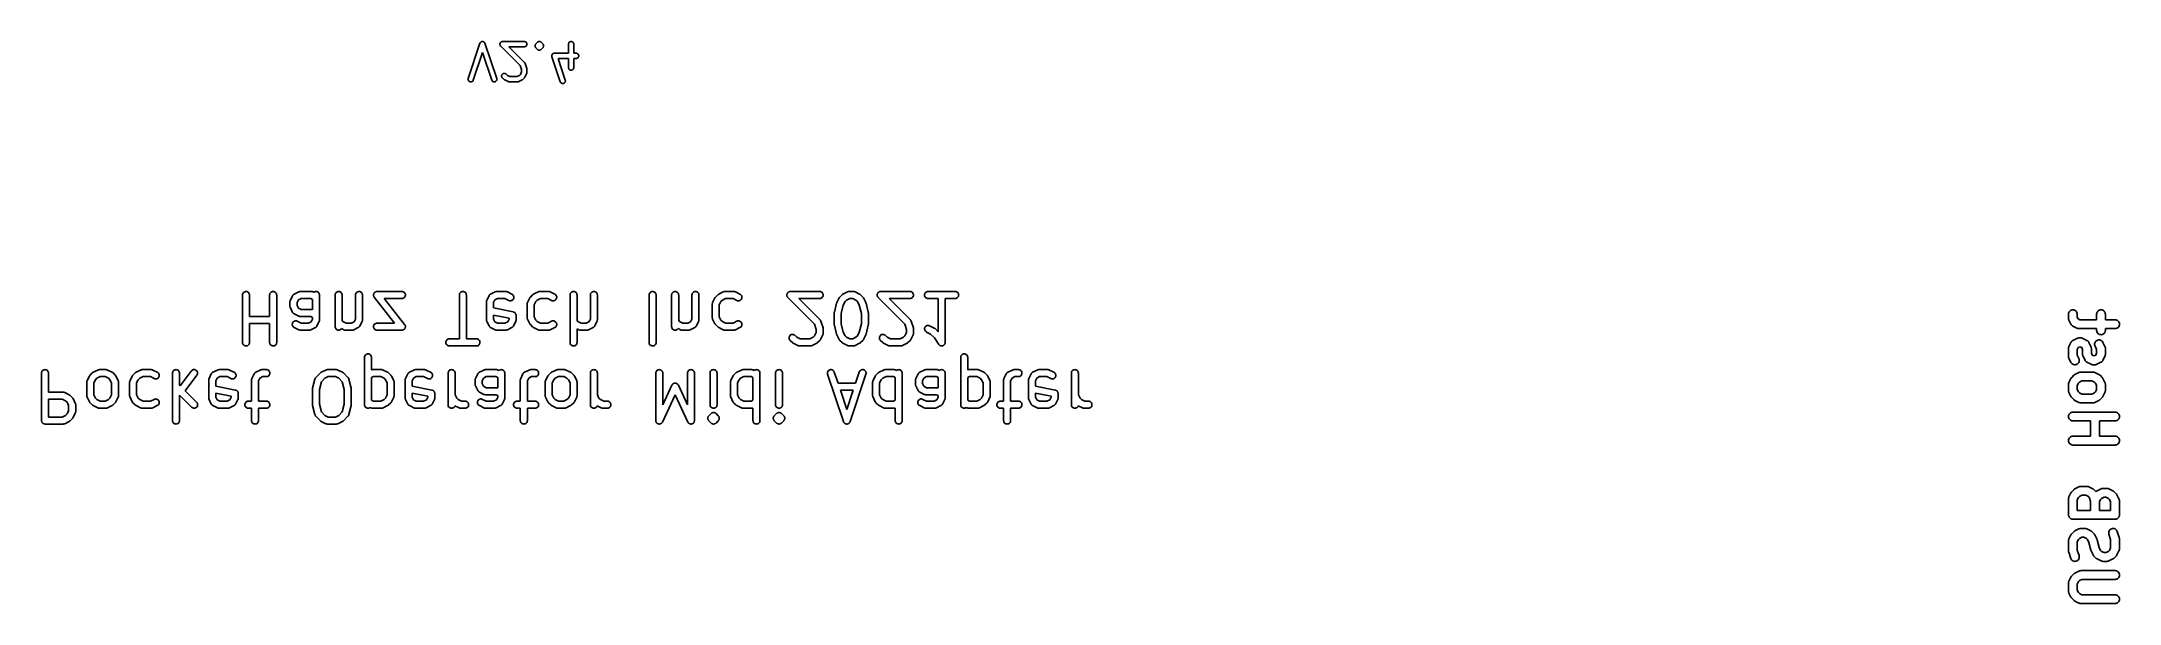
# Model space of a CAD drawing. Extents: x 0.43 to 2.76, y 0.4 to 1.03.
import ezdxf

# ---------------------------------------------------------------- set-up
doc = ezdxf.new("R2010")
doc.units = 0
doc.header["$MEASUREMENT"] = 0
doc.layers.add('BLACK', color=7, linetype='CONTINUOUS')

msp = doc.modelspace()

# ---------------------------------------------------------------- linework, layer by layer
at = {"layer": 'BLACK', "linetype": 'CONTINUOUS'}
for p, q in [((0.909406, 0.986674), (0.92253, 1.02604)), ((0.92253, 1.02604), (0.922543, 1.02608)), ((0.922543, 1.02608), (0.922629, 1.02627)), ((0.922629, 1.02627), (0.922704, 1.02646)), ((0.922704, 1.02646), (0.922749, 1.02653)), ((0.922749, 1.02653), (0.922785, 1.02661)), ((0.922785, 1.02661), (0.922905, 1.02677)), ((0.922905, 1.02677), (0.923016, 1.02694)), ((0.923016, 1.02694), (0.923074, 1.027)), ((0.923074, 1.027), (0.923124, 1.02707)), ((0.923124, 1.02707), (0.923274, 1.02721)), ((0.923274, 1.02721), (0.923416, 1.02736)), ((0.923416, 1.02736), (0.923485, 1.02741)), ((0.923485, 1.02741), (0.923547, 1.02746)), ((0.923547, 1.02746), (0.923721, 1.02757)), ((0.923721, 1.02757), (0.923889, 1.02769)), ((0.923889, 1.02769), (0.923966, 1.02772)), ((0.923966, 1.02772), (0.924038, 1.02776)), ((0.924038, 1.02776), (0.924229, 1.02784)), ((0.924229, 1.02784), (0.924417, 1.02792)), ((0.924417, 1.02792), (0.924499, 1.02794)), ((0.924499, 1.02794), (0.924578, 1.02797)), ((0.924578, 1.02797), (0.92478, 1.028)), ((0.92478, 1.028), (0.924979, 1.02804)), ((0.924979, 1.02804), (0.925064, 1.02804)), ((0.925064, 1.02804), (0.925147, 1.02806)), ((0.925147, 1.02806), (0.925351, 1.02805)), ((0.925351, 1.02805), (0.925556, 1.02805)), ((0.925556, 1.02805), (0.925639, 1.02804)), ((0.925639, 1.02804), (0.925723, 1.02804)), ((0.925723, 1.02804), (0.925921, 1.02799)), ((0.925921, 1.02799), (0.926123, 1.02795)), ((0.926123, 1.02795), (0.926202, 1.02792)), ((0.926202, 1.02792), (0.926284, 1.0279)), ((0.926284, 1.0279), (0.926469, 1.02782)), ((0.926469, 1.02782), (0.926661, 1.02775)), ((0.926661, 1.02775), (0.926732, 1.0277)), ((0.926732, 1.0277), (0.926809, 1.02767)), ((0.926809, 1.02767), (0.926974, 1.02755)), ((0.926974, 1.02755), (0.927147, 1.02744)), ((0.927147, 1.02744), (0.927209, 1.02738)), ((0.927209, 1.02738), (0.927277, 1.02733)), ((0.927277, 1.02733), (0.927417, 1.02718)), ((0.927417, 1.02718), (0.927565, 1.02704)), ((0.927565, 1.02704), (0.927614, 1.02697)), ((0.927614, 1.02697), (0.927671, 1.02691)), ((0.927671, 1.02691), (0.927779, 1.02674)), ((0.927779, 1.02674), (0.927897, 1.02657)), ((0.927897, 1.02657), (0.927932, 1.02649)), ((0.927932, 1.02649), (0.927976, 1.02642)), ((0.927976, 1.02642), (0.928049, 1.02623)), ((0.928049, 1.02623), (0.928132, 1.02604)), ((0.928132, 1.02604), (0.941255, 0.986674)), ((0.944875, 1.02514), (0.944906, 1.02542)), ((0.944875, 1.02513), (0.944876, 1.02514)), ((0.944876, 1.02514), (0.944875, 1.02514)), ((0.9449, 1.02486), (0.944875, 1.02513)), ((0.944926, 1.02457), (0.9449, 1.02486)), ((0.944906, 1.02542), (0.944936, 1.0257)), ((0.944936, 1.0257), (0.944937, 1.02571)), ((0.944937, 1.02571), (0.944938, 1.02571)), ((0.944938, 1.02571), (0.945022, 1.02598)), ((0.945022, 1.02598), (0.945106, 1.02625)), ((0.945106, 1.02625), (0.945108, 1.02626)), ((0.945108, 1.02626), (0.94511, 1.02626)), ((0.94511, 1.02626), (0.945247, 1.02652)), ((0.945247, 1.02652), (0.94538, 1.02676)), ((0.94538, 1.02676), (0.945383, 1.02677)), ((0.945383, 1.02677), (0.945386, 1.02677)), ((0.945386, 1.02677), (0.945567, 1.02699)), ((0.945567, 1.02699), (0.945747, 1.02721)), ((0.945747, 1.02721), (0.945752, 1.02721)), ((0.945752, 1.02721), (0.945755, 1.02721)), ((0.945755, 1.02721), (0.945974, 1.02739)), ((0.945974, 1.02739), (0.946194, 1.02757)), ((0.946194, 1.02757), (0.946198, 1.02757)), ((0.946198, 1.02757), (0.946203, 1.02758)), ((0.946203, 1.02758), (0.946459, 1.02771)), ((0.946459, 1.02771), (0.946703, 1.02784)), ((0.946703, 1.02784), (0.946708, 1.02784)), ((0.946708, 1.02784), (0.946712, 1.02784)), ((0.946712, 1.02784), (0.946985, 1.02793)), ((0.946985, 1.02793), (0.947254, 1.02801)), ((0.947254, 1.02801), (0.94726, 1.02801)), ((0.94726, 1.02801), (0.947265, 1.02801)), ((0.947265, 1.02801), (0.947546, 1.02804)), ((0.947546, 1.02804), (0.947828, 1.02806)), ((0.947828, 1.02806), (0.9722, 1.02806)), ((0.9722, 1.02806), (0.972241, 1.02806)), ((0.972241, 1.02806), (0.972814, 1.028)), ((0.972814, 1.028), (0.973363, 1.02782)), ((0.973363, 1.02782), (0.973868, 1.02755)), ((0.973868, 1.02755), (0.97431, 1.02718)), ((0.97431, 1.02718), (0.974671, 1.02673)), ((0.974671, 1.02673), (0.974938, 1.02622)), ((0.974938, 1.02622), (0.9751, 1.02566)), ((0.975153, 1.02509), (0.975092, 1.02452)), ((0.9751, 1.02566), (0.975153, 1.02509)), ((0.98448, 1.02439), (0.984614, 1.02463)), ((0.984614, 1.02463), (0.984744, 1.02488)), ((0.984744, 1.02488), (0.984751, 1.02489)), ((0.984751, 1.02489), (0.984756, 1.0249)), ((0.984756, 1.0249), (0.984935, 1.02511)), ((0.984935, 1.02511), (0.98511, 1.02532)), ((0.98511, 1.02532), (0.986985, 1.0272)), ((0.986985, 1.0272), (0.986999, 1.02721)), ((0.986999, 1.02721), (0.987, 1.02721)), ((0.987, 1.02721), (0.987007, 1.02722)), ((0.987, 1.02721), (0.987, 1.02721)), ((0.987007, 1.02722), (0.987014, 1.02723)), ((0.987007, 1.02722), (0.987007, 1.02722)), ((0.987007, 1.02722), (0.987007, 1.02722)), ((0.987014, 1.02723), (0.987231, 1.0274)), ((0.987231, 1.0274), (0.987447, 1.02758)), ((0.987447, 1.02758), (0.987452, 1.02758)), ((0.987452, 1.02758), (0.987456, 1.02758)), ((0.987456, 1.02758), (0.987461, 1.02758)), ((0.987461, 1.02758), (0.987465, 1.02759)), ((0.987465, 1.02759), (0.987708, 1.02771)), ((0.987708, 1.02771), (0.987957, 1.02784)), ((0.987957, 1.02784), (0.987962, 1.02785)), ((0.987962, 1.02785), (0.987967, 1.02785)), ((0.987967, 1.02785), (0.987972, 1.02785)), ((0.987972, 1.02785), (0.987976, 1.02785)), ((0.987976, 1.02785), (0.988243, 1.02793)), ((0.988243, 1.02793), (0.988509, 1.02801)), ((0.988509, 1.02801), (0.988514, 1.02801)), ((0.988514, 1.02801), (0.98852, 1.02801)), ((0.98852, 1.02801), (0.988525, 1.02801)), ((0.988525, 1.02801), (0.98853, 1.02801)), ((0.98853, 1.02801), (0.988806, 1.02804)), ((0.988806, 1.02804), (0.989083, 1.02806)), ((0.989083, 1.02806), (0.989088, 1.02806)), ((0.989088, 1.02806), (0.989094, 1.02806)), ((0.989094, 1.02806), (0.989099, 1.02806)), ((0.989099, 1.02806), (0.989104, 1.02806)), ((0.989104, 1.02806), (0.989374, 1.02803)), ((0.989374, 1.02803), (0.989656, 1.028)), ((0.989656, 1.028), (0.989661, 1.028)), ((0.989661, 1.028), (0.989667, 1.028)), ((0.989667, 1.028), (0.989672, 1.028)), ((0.989672, 1.028), (0.989677, 1.028)), ((0.989677, 1.028), (0.989935, 1.02792)), ((0.989935, 1.02792), (0.989939, 1.02792)), ((0.989939, 1.02792), (0.990208, 1.02784)), ((0.990208, 1.02784), (0.990212, 1.02783)), ((0.990212, 1.02783), (0.990217, 1.02783)), ((0.990217, 1.02783), (0.990222, 1.02783)), ((0.990222, 1.02783), (0.990227, 1.02783)), ((0.990227, 1.02783), (0.990468, 1.0277)), ((0.990468, 1.0277), (0.990715, 1.02756)), ((0.990715, 1.02756), (0.990719, 1.02756)), ((0.990719, 1.02756), (0.990724, 1.02756)), ((0.990724, 1.02756), (0.990728, 1.02755)), ((0.990728, 1.02755), (0.990733, 1.02755)), ((0.990733, 1.02755), (0.990945, 1.02738)), ((0.990945, 1.02738), (0.991161, 1.0272)), ((0.991161, 1.0272), (0.993036, 1.02532)), ((0.993036, 1.02532), (0.99305, 1.02531)), ((0.99305, 1.02531), (0.99305, 1.02531)), ((0.99305, 1.02531), (0.99305, 1.02531)), ((0.99305, 1.02531), (0.993064, 1.02529)), ((0.993064, 1.02529), (0.993239, 1.02508)), ((0.993239, 1.02508), (0.993413, 1.02486)), ((0.993413, 1.02486), (0.993418, 1.02485)), ((0.993418, 1.02485), (0.993424, 1.02484)), ((0.993424, 1.02484), (0.993552, 1.0246)), ((1.02174, 1.02515), (1.02181, 1.02572)), ((1.02174, 1.02511), (1.02174, 1.02515)), ((1.02174, 1.01494), (1.02174, 1.02511)), ((1.02181, 1.02572), (1.02198, 1.02627)), ((1.02198, 1.02627), (1.02226, 1.02678)), ((1.02226, 1.02678), (1.02263, 1.02722)), ((1.02263, 1.02722), (1.02308, 1.02758)), ((1.02308, 1.02758), (1.02359, 1.02785)), ((1.02359, 1.02785), (1.02414, 1.02801)), ((1.02414, 1.02801), (1.02471, 1.02806)), ((1.02471, 1.02806), (1.02529, 1.028)), ((1.02529, 1.028), (1.02584, 1.02783)), ((1.02584, 1.02783), (1.02634, 1.02756)), ((1.02634, 1.02756), (1.02679, 1.02719)), ((1.02679, 1.02719), (1.02715, 1.02674)), ((1.02715, 1.02674), (1.02742, 1.02624)), ((1.02742, 1.02624), (1.02759, 1.02568)), ((1.02759, 1.02568), (1.02765, 1.02511)), ((1.02765, 1.02511), (1.02765, 1.01494)), ((0.925331, 1.01577), (0.915009, 0.984806)), ((0.935653, 0.984806), (0.925331, 1.01577)), ((0.944927, 1.02456), (0.944926, 1.02457)), ((0.944928, 1.02456), (0.944927, 1.02456)), ((0.945007, 1.02429), (0.944928, 1.02456)), ((0.945086, 1.02401), (0.945007, 1.02429)), ((0.945089, 1.02401), (0.945086, 1.02401)), ((0.94509, 1.024), (0.945089, 1.02401)), ((0.94522, 1.02376), (0.94509, 1.024)), ((0.945352, 1.0235), (0.94522, 1.02376)), ((0.945355, 1.0235), (0.945352, 1.0235)), ((0.945357, 1.02349), (0.945355, 1.0235)), ((0.945533, 1.02328), (0.945357, 1.02349)), ((0.945711, 1.02305), (0.945533, 1.02328)), ((0.945718, 1.02304), (0.945711, 1.02305)), ((0.945719, 1.02304), (0.945718, 1.02304)), ((0.945718, 1.02304), (0.945718, 1.02304)), ((0.94574, 1.02302), (0.945719, 1.02304)), ((0.967744, 1.00102), (0.94574, 1.02302)), ((0.9722, 1.02216), (0.954957, 1.02216)), ((0.954957, 1.02216), (0.972413, 1.0047)), ((0.972774, 1.02221), (0.9722, 1.02216)), ((0.972413, 1.0047), (0.972442, 1.00467)), ((0.972442, 1.00467), (0.972496, 1.0046)), ((0.972496, 1.0046), (0.972559, 1.00454)), ((0.972559, 1.00454), (0.972676, 1.00438)), ((0.972676, 1.00438), (0.972802, 1.00422)), ((0.973325, 1.02238), (0.972774, 1.02221)), ((0.972802, 1.00422), (0.972841, 1.00414)), ((0.972841, 1.00414), (0.972892, 1.00407)), ((0.972892, 1.00407), (0.972974, 1.00389)), ((0.972974, 1.00389), (0.973067, 1.00371)), ((0.973067, 1.00371), (0.973091, 1.00363)), ((0.973091, 1.00363), (0.973126, 1.00355)), ((0.973126, 1.00355), (0.975001, 0.997923)), ((0.973834, 1.02265), (0.973325, 1.02238)), ((0.974281, 1.02302), (0.973834, 1.02265)), ((0.974648, 1.02346), (0.974281, 1.02302)), ((0.974922, 1.02397), (0.974648, 1.02346)), ((0.975092, 1.02452), (0.974922, 1.02397)), ((0.984245, 1.02325), (0.984246, 1.02326)), ((0.984271, 1.02297), (0.984245, 1.02325)), ((0.984246, 1.02327), (0.984276, 1.02354)), ((0.984246, 1.02326), (0.984246, 1.02327)), ((0.984296, 1.02269), (0.984271, 1.02297)), ((0.984276, 1.02354), (0.984304, 1.02382)), ((0.984299, 1.02268), (0.984296, 1.02269)), ((0.9843, 1.02267), (0.984299, 1.02268)), ((0.984379, 1.02241), (0.9843, 1.02267)), ((0.984304, 1.02382), (0.984307, 1.02383)), ((0.984307, 1.02383), (0.984308, 1.02384)), ((0.984308, 1.02384), (0.984391, 1.02411)), ((0.984456, 1.02214), (0.984379, 1.02241)), ((0.984391, 1.02411), (0.984472, 1.02437)), ((0.984461, 1.02213), (0.984456, 1.02214)), ((0.984464, 1.02212), (0.984461, 1.02213)), ((0.984595, 1.02187), (0.984464, 1.02212)), ((0.984472, 1.02437), (0.984477, 1.02438)), ((0.984477, 1.02438), (0.98448, 1.02439)), ((0.984722, 1.02163), (0.984595, 1.02187)), ((0.984728, 1.02162), (0.984722, 1.02163)), ((0.984733, 1.02161), (0.984728, 1.02162)), ((0.984908, 1.02139), (0.984733, 1.02161)), ((0.985081, 1.02118), (0.984908, 1.02139)), ((0.985095, 1.02116), (0.985081, 1.02118)), ((0.985096, 1.02116), (0.985095, 1.02116)), ((0.98511, 1.02115), (0.985096, 1.02116)), ((0.985096, 1.02116), (0.985096, 1.02116)), ((0.986985, 1.01927), (0.98511, 1.02115)), ((0.987199, 1.0191), (0.986985, 1.01927)), ((0.987413, 1.01892), (0.987199, 1.0191)), ((0.987418, 1.01892), (0.987413, 1.01892)), ((0.987422, 1.01891), (0.987418, 1.01892)), ((0.987426, 1.01891), (0.987422, 1.01891)), ((0.98743, 1.01891), (0.987426, 1.01891)), ((0.987672, 1.01878), (0.98743, 1.01891)), ((0.987919, 1.01864), (0.987672, 1.01878)), ((0.987924, 1.01864), (0.987919, 1.01864)), ((0.987929, 1.01864), (0.987924, 1.01864)), ((0.987934, 1.01864), (0.987929, 1.01864)), ((0.987938, 1.01863), (0.987934, 1.01864)), ((0.988202, 1.01855), (0.987938, 1.01863)), ((0.988469, 1.01847), (0.988202, 1.01855)), ((0.988474, 1.01847), (0.988469, 1.01847)), ((0.988479, 1.01847), (0.988474, 1.01847)), ((0.988484, 1.01847), (0.988479, 1.01847)), ((0.988489, 1.01847), (0.988484, 1.01847)), ((0.988766, 1.01844), (0.988489, 1.01847)), ((0.989042, 1.01841), (0.988766, 1.01844)), ((0.989047, 1.01841), (0.989042, 1.01841)), ((0.989052, 1.01841), (0.989047, 1.01841)), ((0.989057, 1.01841), (0.989052, 1.01841)), ((0.989063, 1.01841), (0.989057, 1.01841)), ((0.989338, 1.01843), (0.989063, 1.01841)), ((0.989616, 1.01846), (0.989338, 1.01843)), ((0.989621, 1.01846), (0.989616, 1.01846)), ((0.989626, 1.01846), (0.989621, 1.01846)), ((0.989631, 1.01846), (0.989626, 1.01846)), ((0.989636, 1.01846), (0.989631, 1.01846)), ((0.989899, 1.01854), (0.989636, 1.01846)), ((0.990169, 1.01862), (0.989899, 1.01854)), ((0.990174, 1.01862), (0.990169, 1.01862)), ((0.990179, 1.01862), (0.990174, 1.01862)), ((0.990184, 1.01863), (0.990179, 1.01862)), ((0.990189, 1.01863), (0.990184, 1.01863)), ((0.990432, 1.01876), (0.990189, 1.01863)), ((0.990681, 1.01888), (0.990432, 1.01876)), ((0.990685, 1.01889), (0.990681, 1.01888)), ((0.99069, 1.01889), (0.990685, 1.01889)), ((0.990694, 1.01889), (0.99069, 1.01889)), ((0.990698, 1.0189), (0.990694, 1.01889)), ((0.990913, 1.01907), (0.990698, 1.0189)), ((0.991131, 1.01924), (0.990913, 1.01907)), ((0.991139, 1.01925), (0.991131, 1.01924)), ((0.991146, 1.01926), (0.991139, 1.01925)), ((0.991139, 1.01925), (0.991139, 1.01925)), ((0.991139, 1.01925), (0.991139, 1.01925)), ((0.991161, 1.01927), (0.991146, 1.01926)), ((0.991146, 1.01926), (0.991146, 1.01926)), ((0.991146, 1.01926), (0.991146, 1.01926)), ((0.993036, 1.02115), (0.991161, 1.01927)), ((0.993213, 1.02136), (0.993036, 1.02115)), ((0.99339, 1.02158), (0.993213, 1.02136)), ((0.993395, 1.02158), (0.99339, 1.02158)), ((0.993401, 1.02159), (0.993395, 1.02158)), ((0.993534, 1.02184), (0.993401, 1.02159)), ((0.993666, 1.02208), (0.993534, 1.02184)), ((0.993552, 1.0246), (0.993681, 1.02435)), ((0.993669, 1.02209), (0.993666, 1.02208)), ((0.993674, 1.0221), (0.993669, 1.02209)), ((0.993756, 1.02237), (0.993674, 1.0221)), ((0.993681, 1.02435), (0.993684, 1.02434)), ((0.993684, 1.02434), (0.993689, 1.02433)), ((0.993689, 1.02433), (0.993767, 1.02406)), ((0.993838, 1.02263), (0.993756, 1.02237)), ((0.993767, 1.02406), (0.993846, 1.0238)), ((0.993839, 1.02264), (0.993838, 1.02263)), ((0.993842, 1.02265), (0.993839, 1.02264)), ((0.993871, 1.02293), (0.993842, 1.02265)), ((0.993846, 1.0238), (0.993847, 1.02379)), ((0.993847, 1.02379), (0.99385, 1.02378)), ((0.99385, 1.02378), (0.993874, 1.0235)), ((0.9939, 1.0232), (0.993871, 1.02293)), ((0.993874, 1.0235), (0.9939, 1.02323)), ((0.9939, 1.02323), (0.993899, 1.02321)), ((0.993899, 1.02321), (0.9939, 1.0232)), ((1.00299, 1.01201), (1.003, 1.01212)), ((1.00301, 1.01183), (1.00299, 1.01201)), ((1.003, 1.01223), (1.00303, 1.01241)), ((1.003, 1.01212), (1.003, 1.01223)), ((1.00301, 1.01166), (1.00301, 1.01183)), ((1.00304, 1.01155), (1.00301, 1.01166)), ((1.00303, 1.01241), (1.00305, 1.01258)), ((1.00305, 1.01143), (1.00304, 1.01155)), ((1.00305, 1.01258), (1.00309, 1.01269)), ((1.0031, 1.01126), (1.00305, 1.01143)), ((1.00309, 1.01269), (1.00311, 1.0128)), ((1.00313, 1.01109), (1.0031, 1.01126)), ((1.00311, 1.0128), (1.00317, 1.01296)), ((1.00314, 1.01105), (1.00313, 1.01109)), ((1.01252, 0.982932), (1.00314, 1.01105)), ((1.00317, 1.01296), (1.00322, 1.01313)), ((1.00322, 1.01313), (1.00328, 1.01323)), ((1.00328, 1.01323), (1.00332, 1.01333)), ((1.00332, 1.01333), (1.00341, 1.01348)), ((1.00341, 1.01348), (1.0035, 1.01364)), ((1.0035, 1.01364), (1.00357, 1.01372)), ((1.00357, 1.01372), (1.00363, 1.01382)), ((1.00363, 1.01382), (1.00375, 1.01395)), ((1.00375, 1.01395), (1.00387, 1.01408)), ((1.00387, 1.01408), (1.00395, 1.01415)), ((1.00395, 1.01415), (1.00403, 1.01423)), ((1.00403, 1.01423), (1.00418, 1.01434)), ((1.00418, 1.01434), (1.00431, 1.01445)), ((1.00431, 1.01445), (1.00441, 1.0145)), ((1.00441, 1.0145), (1.0045, 1.01456)), ((1.0045, 1.01456), (1.00467, 1.01463)), ((1.00467, 1.01463), (1.00482, 1.01472)), ((1.00482, 1.01472), (1.00493, 1.01475)), ((1.00493, 1.01475), (1.00503, 1.01479)), ((1.00503, 1.01479), (1.0052, 1.01483)), ((1.0052, 1.01483), (1.00537, 1.01488)), ((1.00537, 1.01488), (1.00548, 1.01489)), ((1.00548, 1.01489), (1.00559, 1.01492)), ((1.00559, 1.01492), (1.00577, 1.01492)), ((1.00577, 1.01492), (1.00595, 1.01494)), ((1.00595, 1.01494), (1.02174, 1.01494)), ((1.02174, 1.00903), (1.01004, 1.00903)), ((1.01004, 1.00903), (1.01812, 0.984799)), ((1.02174, 0.998864), (1.02174, 1.00903)), ((1.02765, 1.01494), (1.03032, 1.01494)), ((1.03032, 1.00903), (1.02765, 1.00903)), ((1.02765, 1.00903), (1.02765, 0.998864)), ((1.03032, 1.01494), (1.03036, 1.01494)), ((1.03089, 1.00909), (1.03032, 1.00903)), ((1.03036, 1.01494), (1.03093, 1.01488)), ((1.03144, 1.00926), (1.03089, 1.00909)), ((1.03093, 1.01488), (1.03148, 1.0147)), ((1.03195, 1.00953), (1.03144, 1.00926)), ((1.03148, 1.0147), (1.03199, 1.01442)), ((1.0324, 1.00989), (1.03195, 1.00953)), ((1.03199, 1.01442), (1.03243, 1.01405)), ((1.03277, 1.01034), (1.0324, 1.00989)), ((1.03243, 1.01405), (1.03279, 1.0136)), ((1.03304, 1.01084), (1.03277, 1.01034)), ((1.03279, 1.0136), (1.03306, 1.01309)), ((1.03321, 1.01139), (1.03304, 1.01084)), ((1.03306, 1.01309), (1.03322, 1.01254)), ((1.03327, 1.01197), (1.03321, 1.01139)), ((1.03322, 1.01254), (1.03327, 1.01197)), ((0.909262, 0.985536), (0.909278, 0.986112)), ((0.909358, 0.984968), (0.909262, 0.985536)), ((0.909278, 0.986112), (0.909406, 0.986674)), ((0.909562, 0.984429), (0.909358, 0.984968)), ((0.909867, 0.98394), (0.909562, 0.984429)), ((0.910261, 0.98352), (0.909867, 0.98394)), ((0.91073, 0.983184), (0.910261, 0.98352)), ((0.911254, 0.982946), (0.91073, 0.983184)), ((0.911815, 0.982814), (0.911254, 0.982946)), ((0.912391, 0.982793), (0.911815, 0.982814)), ((0.91296, 0.982885), (0.912391, 0.982793)), ((0.9135, 0.983086), (0.91296, 0.982885)), ((0.913991, 0.983387), (0.9135, 0.983086)), ((0.914414, 0.983778), (0.913991, 0.983387)), ((0.914753, 0.984244), (0.914414, 0.983778)), ((0.914995, 0.984767), (0.914753, 0.984244)), ((0.915009, 0.984806), (0.914995, 0.984767)), ((0.935888, 0.98428), (0.935653, 0.984806)), ((0.93622, 0.983809), (0.935888, 0.98428)), ((0.936638, 0.983412), (0.93622, 0.983809)), ((0.937124, 0.983104), (0.936638, 0.983412)), ((0.937662, 0.982896), (0.937124, 0.983104)), ((0.938229, 0.982796), (0.937662, 0.982896)), ((0.938806, 0.982808), (0.938229, 0.982796)), ((0.939368, 0.982933), (0.938806, 0.982808)), ((0.939896, 0.983164), (0.939368, 0.982933)), ((0.940369, 0.983493), (0.939896, 0.983164)), ((0.940769, 0.983908), (0.940369, 0.983493)), ((0.941081, 0.984392), (0.940769, 0.983908)), ((0.941293, 0.984928), (0.941081, 0.984392)), ((0.941255, 0.986674), (0.941268, 0.986635)), ((0.941268, 0.986635), (0.941388, 0.986071)), ((0.941397, 0.985495), (0.941293, 0.984928)), ((0.941388, 0.986071), (0.941397, 0.985495)), ((0.94675, 0.989521), (0.946812, 0.990094)), ((0.9468, 0.988947), (0.94675, 0.989521)), ((0.946961, 0.988393), (0.9468, 0.988947)), ((0.946812, 0.990094), (0.946985, 0.990644)), ((0.947226, 0.987882), (0.946961, 0.988393)), ((0.946985, 0.990644), (0.947261, 0.991149)), ((0.947586, 0.987431), (0.947226, 0.987882)), ((0.947261, 0.991149), (0.94763, 0.991592)), ((0.947615, 0.987402), (0.947586, 0.987431)), ((0.94949, 0.985527), (0.947615, 0.987402)), ((0.94763, 0.991592), (0.948077, 0.991955)), ((0.948077, 0.991955), (0.948587, 0.992224)), ((0.948587, 0.992224), (0.949139, 0.992388)), ((0.949139, 0.992388), (0.949713, 0.992443)), ((0.949618, 0.985422), (0.94949, 0.985527)), ((0.949737, 0.985306), (0.949618, 0.985422)), ((0.949713, 0.992443), (0.950286, 0.992384)), ((0.94984, 0.985239), (0.949737, 0.985306)), ((0.949935, 0.985161), (0.94984, 0.985239)), ((0.950081, 0.985083), (0.949935, 0.985161)), ((0.95022, 0.984993), (0.950081, 0.985083)), ((0.950257, 0.984974), (0.95022, 0.984993)), ((0.954007, 0.983099), (0.950257, 0.984974)), ((0.950286, 0.992384), (0.950838, 0.992216)), ((0.950838, 0.992216), (0.951345, 0.991943)), ((0.951345, 0.991943), (0.951791, 0.991578)), ((0.951791, 0.991578), (0.953327, 0.990042)), ((0.953327, 0.990042), (0.956024, 0.988693)), ((0.954088, 0.983068), (0.954007, 0.983099)), ((0.954164, 0.983026), (0.954088, 0.983068)), ((0.954356, 0.982965), (0.954164, 0.983026)), ((0.954545, 0.982893), (0.954356, 0.982965)), ((0.954631, 0.982878), (0.954545, 0.982893)), ((0.954713, 0.982852), (0.954631, 0.982878)), ((0.954914, 0.982829), (0.954713, 0.982852)), ((0.955113, 0.982795), (0.954914, 0.982829)), ((0.955199, 0.982797), (0.955113, 0.982795)), ((0.955286, 0.982788), (0.955199, 0.982797)), ((0.955327, 0.982787), (0.955286, 0.982788)), ((0.964701, 0.982787), (0.955327, 0.982787)), ((0.956024, 0.988693), (0.964004, 0.988693)), ((0.964004, 0.988693), (0.966701, 0.990042)), ((0.964787, 0.982796), (0.964701, 0.982787)), ((0.964874, 0.982793), (0.964787, 0.982796)), ((0.965073, 0.982824), (0.964874, 0.982793)), ((0.965274, 0.982844), (0.965073, 0.982824)), ((0.965358, 0.982869), (0.965274, 0.982844)), ((0.965443, 0.982882), (0.965358, 0.982869)), ((0.965633, 0.982952), (0.965443, 0.982882)), ((0.965826, 0.98301), (0.965633, 0.982952)), ((0.965903, 0.983051), (0.965826, 0.98301)), ((0.965984, 0.983081), (0.965903, 0.983051)), ((0.966021, 0.983099), (0.965984, 0.983081)), ((0.969771, 0.984974), (0.966021, 0.983099)), ((0.966701, 0.990042), (0.967898, 0.991239)), ((0.969247, 0.99651), (0.967744, 1.00102)), ((0.967898, 0.991239), (0.969247, 0.993936)), ((0.969247, 0.993936), (0.969247, 0.99651)), ((0.969911, 0.985062), (0.969771, 0.984974)), ((0.970059, 0.985139), (0.969911, 0.985062)), ((0.970155, 0.985215), (0.970059, 0.985139)), ((0.970259, 0.985281), (0.970155, 0.985215)), ((0.970379, 0.985395), (0.970259, 0.985281)), ((0.970509, 0.985498), (0.970379, 0.985395)), ((0.970538, 0.985527), (0.970509, 0.985498)), ((0.972413, 0.987402), (0.970538, 0.985527)), ((0.972518, 0.98753), (0.972413, 0.987402)), ((0.972634, 0.987649), (0.972518, 0.98753)), ((0.972701, 0.987752), (0.972634, 0.987649)), ((0.972779, 0.987847), (0.972701, 0.987752)), ((0.972857, 0.987993), (0.972779, 0.987847)), ((0.972948, 0.988133), (0.972857, 0.987993)), ((0.972966, 0.988169), (0.972948, 0.988133)), ((0.974841, 0.991919), (0.972966, 0.988169)), ((0.974872, 0.992), (0.974841, 0.991919)), ((0.974914, 0.992076), (0.974872, 0.992)), ((0.974975, 0.992268), (0.974914, 0.992076)), ((0.975047, 0.992457), (0.974975, 0.992268)), ((0.975001, 0.997923), (0.975014, 0.997883)), ((0.975014, 0.997883), (0.975049, 0.997721)), ((0.975062, 0.992543), (0.975047, 0.992457)), ((0.975049, 0.997721), (0.975096, 0.997562)), ((0.975088, 0.992625), (0.975062, 0.992543)), ((0.975111, 0.992826), (0.975088, 0.992625)), ((0.975096, 0.997562), (0.975109, 0.99744)), ((0.975109, 0.99744), (0.975134, 0.99732)), ((0.975145, 0.993025), (0.975111, 0.992826)), ((0.975134, 0.99732), (0.975137, 0.997154)), ((0.975137, 0.997154), (0.975153, 0.996989)), ((0.975152, 0.993198), (0.975143, 0.993112)), ((0.975143, 0.993112), (0.975145, 0.993025)), ((0.975153, 0.993239), (0.975152, 0.993198)), ((0.975153, 0.996989), (0.975153, 0.993239)), ((1.01275, 0.982405), (1.01252, 0.982932)), ((1.01309, 0.981935), (1.01275, 0.982405)), ((1.0135, 0.981538), (1.01309, 0.981935)), ((1.01399, 0.981229), (1.0135, 0.981538)), ((1.01453, 0.981021), (1.01399, 0.981229)), ((1.01509, 0.980921), (1.01453, 0.981021)), ((1.01567, 0.980934), (1.01509, 0.980921)), ((1.01623, 0.981058), (1.01567, 0.980934)), ((1.01676, 0.981289), (1.01623, 0.981058)), ((1.01723, 0.981618), (1.01676, 0.981289)), ((1.01763, 0.982033), (1.01723, 0.981618)), ((1.01795, 0.982517), (1.01763, 0.982033)), ((1.01816, 0.983053), (1.01795, 0.982517)), ((1.01812, 0.984799), (1.01813, 0.98476)), ((1.01813, 0.98476), (1.01825, 0.984196)), ((1.01826, 0.98362), (1.01816, 0.983053)), ((1.01825, 0.984196), (1.01826, 0.98362)), ((1.0218, 0.99829), (1.02174, 0.998864)), ((1.02196, 0.997738), (1.0218, 0.99829)), ((1.02223, 0.99723), (1.02196, 0.997738)), ((1.0226, 0.996783), (1.02223, 0.99723)), ((1.02304, 0.996416), (1.0226, 0.996783)), ((1.02355, 0.996142), (1.02304, 0.996416)), ((1.0241, 0.995971), (1.02355, 0.996142)), ((1.02467, 0.995911), (1.0241, 0.995971)), ((1.02525, 0.995963), (1.02467, 0.995911)), ((1.0258, 0.996126), (1.02525, 0.995963)), ((1.02631, 0.996393), (1.0258, 0.996126)), ((1.02676, 0.996754), (1.02631, 0.996393)), ((1.02713, 0.997195), (1.02676, 0.996754)), ((1.02741, 0.9977), (1.02713, 0.997195)), ((1.02758, 0.99825), (1.02741, 0.9977)), ((1.02765, 0.998822), (1.02758, 0.99825)), ((1.02765, 0.998864), (1.02765, 0.998822)), ((0.656553, 0.744563), (0.656785, 0.745296)), ((0.656785, 0.745296), (0.657155, 0.745969)), ((0.657155, 0.745969), (0.657649, 0.746558)), ((0.657649, 0.746558), (0.658248, 0.747039)), ((0.658248, 0.747039), (0.658929, 0.747395)), ((0.658929, 0.747395), (0.659666, 0.747612)), ((0.659666, 0.747612), (0.660431, 0.747682)), ((0.660431, 0.747682), (0.661195, 0.747601)), ((0.661195, 0.747601), (0.661929, 0.747374)), ((0.661929, 0.747374), (0.662605, 0.747009)), ((0.662605, 0.747009), (0.663197, 0.746519)), ((0.663197, 0.746519), (0.663683, 0.745923)), ((0.663683, 0.745923), (0.664044, 0.745245)), ((0.664044, 0.745245), (0.664266, 0.744509)), ((0.686924, 0.744563), (0.687156, 0.745296)), ((0.687156, 0.745296), (0.687527, 0.745969)), ((0.687527, 0.745969), (0.68802, 0.746558)), ((0.68802, 0.746558), (0.688619, 0.747039)), ((0.688619, 0.747039), (0.6893, 0.747395)), ((0.6893, 0.747395), (0.690037, 0.747612)), ((0.690037, 0.747612), (0.690802, 0.747682)), ((0.690802, 0.747682), (0.691567, 0.747601)), ((0.691567, 0.747601), (0.692301, 0.747374)), ((0.692301, 0.747374), (0.692977, 0.747009)), ((0.692977, 0.747009), (0.693569, 0.746519)), ((0.693569, 0.746519), (0.694054, 0.745923)), ((0.694054, 0.745923), (0.694415, 0.745245)), ((0.694415, 0.745245), (0.694637, 0.744509)), ((0.714324, 0.744735), (0.719386, 0.747266)), ((0.719386, 0.747266), (0.719435, 0.74729)), ((0.719435, 0.74729), (0.719543, 0.74733)), ((0.719543, 0.74733), (0.719646, 0.747385)), ((0.719646, 0.747385), (0.719904, 0.747463)), ((0.719904, 0.747463), (0.720156, 0.747555)), ((0.720156, 0.747555), (0.72027, 0.747573)), ((0.72027, 0.747573), (0.720382, 0.747607)), ((0.720382, 0.747607), (0.720649, 0.747633)), ((0.720649, 0.747633), (0.720915, 0.747675)), ((0.720915, 0.747675), (0.721031, 0.74767)), ((0.721031, 0.74767), (0.721146, 0.747682)), ((0.721146, 0.747682), (0.733801, 0.747682)), ((0.733801, 0.747682), (0.733856, 0.747681)), ((0.733856, 0.747681), (0.733971, 0.747668)), ((0.733971, 0.747668), (0.734087, 0.747671)), ((0.734087, 0.747671), (0.734352, 0.747626)), ((0.734352, 0.747626), (0.734619, 0.747596)), ((0.734619, 0.747596), (0.73473, 0.747561)), ((0.73473, 0.747561), (0.734844, 0.747541)), ((0.734844, 0.747541), (0.735095, 0.747445)), ((0.735095, 0.747445), (0.735352, 0.747363)), ((0.735352, 0.747363), (0.735453, 0.747308)), ((0.735453, 0.747308), (0.735562, 0.747266)), ((0.735562, 0.747266), (0.736442, 0.746826)), ((0.736442, 0.746826), (0.736707, 0.747039)), ((0.736707, 0.747039), (0.737388, 0.747395)), ((0.737388, 0.747395), (0.738125, 0.747612)), ((0.738125, 0.747612), (0.73889, 0.747682)), ((0.73889, 0.747682), (0.739654, 0.747601)), ((0.739654, 0.747601), (0.740388, 0.747374)), ((0.740388, 0.747374), (0.741064, 0.747009)), ((0.741064, 0.747009), (0.741656, 0.746519)), ((0.741656, 0.746519), (0.742142, 0.745923)), ((0.742142, 0.745923), (0.742503, 0.745245)), ((0.742503, 0.745245), (0.742725, 0.744509)), ((0.760321, 0.744563), (0.760553, 0.745296)), ((0.760553, 0.745296), (0.760924, 0.745969)), ((0.760924, 0.745969), (0.761418, 0.746558)), ((0.761418, 0.746558), (0.762016, 0.747039)), ((0.762016, 0.747039), (0.762697, 0.747395)), ((0.762697, 0.747395), (0.763434, 0.747612)), ((0.763434, 0.747612), (0.7642, 0.747682)), ((0.7642, 0.747682), (0.764964, 0.747601)), ((0.764964, 0.747601), (0.765698, 0.747374)), ((0.765698, 0.747374), (0.766374, 0.747009)), ((0.766374, 0.747009), (0.766966, 0.746519)), ((0.766966, 0.746519), (0.767451, 0.745923)), ((0.767451, 0.745923), (0.767812, 0.745245)), ((0.767812, 0.745245), (0.768034, 0.744509)), ((0.783099, 0.744563), (0.783332, 0.745296)), ((0.783332, 0.745296), (0.783702, 0.745969)), ((0.783702, 0.745969), (0.784196, 0.746558)), ((0.784196, 0.746558), (0.784795, 0.747039)), ((0.784795, 0.747039), (0.785476, 0.747395)), ((0.785476, 0.747395), (0.786213, 0.747612)), ((0.786213, 0.747612), (0.786978, 0.747682)), ((0.786978, 0.747682), (0.787742, 0.747601)), ((0.787742, 0.747601), (0.788476, 0.747374)), ((0.788476, 0.747374), (0.789152, 0.747009)), ((0.789152, 0.747009), (0.789744, 0.746519)), ((0.789744, 0.746519), (0.79023, 0.745923)), ((0.79023, 0.745923), (0.79059, 0.745245)), ((0.79059, 0.745245), (0.790813, 0.744509)), ((0.803526, 0.745133), (0.803569, 0.74527)), ((0.803569, 0.74527), (0.803684, 0.745483)), ((0.803684, 0.745483), (0.803783, 0.745704)), ((0.803783, 0.745704), (0.803866, 0.74582)), ((0.803866, 0.74582), (0.803934, 0.745946)), ((0.803934, 0.745946), (0.804088, 0.746133)), ((0.804088, 0.746133), (0.804229, 0.74633)), ((0.804229, 0.74633), (0.804333, 0.746428)), ((0.804333, 0.746428), (0.804424, 0.746538)), ((0.804424, 0.746538), (0.804611, 0.746691)), ((0.804611, 0.746691), (0.804787, 0.746857)), ((0.804787, 0.746857), (0.804908, 0.746934)), ((0.804908, 0.746934), (0.805019, 0.747024)), ((0.805019, 0.747024), (0.805233, 0.747137)), ((0.805233, 0.747137), (0.805438, 0.747266)), ((0.805438, 0.747266), (0.805571, 0.747317)), ((0.805571, 0.747317), (0.805698, 0.747385)), ((0.805698, 0.747385), (0.80593, 0.747455)), ((0.80593, 0.747455), (0.806155, 0.747541)), ((0.806155, 0.747541), (0.806296, 0.747565)), ((0.806296, 0.747565), (0.806433, 0.747607)), ((0.806433, 0.747607), (0.806674, 0.74763)), ((0.806674, 0.74763), (0.806913, 0.747671)), ((0.806913, 0.747671), (0.807056, 0.747668)), ((0.807056, 0.747668), (0.807198, 0.747682)), ((0.807198, 0.747682), (0.835038, 0.747682)), ((0.835038, 0.747682), (0.835093, 0.747681)), ((0.835093, 0.747681), (0.835857, 0.747596)), ((0.835857, 0.747596), (0.836589, 0.747363)), ((0.836589, 0.747363), (0.837263, 0.746993)), ((0.837263, 0.746993), (0.837851, 0.746499)), ((0.837851, 0.746499), (0.838333, 0.7459)), ((0.838333, 0.7459), (0.838689, 0.74522)), ((0.838689, 0.74522), (0.838906, 0.744482)), ((0.899522, 0.744563), (0.899755, 0.745296)), ((0.899755, 0.745296), (0.900125, 0.745969)), ((0.900125, 0.745969), (0.900619, 0.746558)), ((0.900619, 0.746558), (0.901218, 0.747039)), ((0.901218, 0.747039), (0.901899, 0.747395)), ((0.901899, 0.747395), (0.902636, 0.747612)), ((0.902636, 0.747612), (0.903401, 0.747682)), ((0.903401, 0.747682), (0.904165, 0.747601)), ((0.904165, 0.747601), (0.904899, 0.747374)), ((0.904899, 0.747374), (0.905575, 0.747009)), ((0.905575, 0.747009), (0.906167, 0.746519)), ((0.906167, 0.746519), (0.906653, 0.745923)), ((0.906653, 0.745923), (0.907013, 0.745245)), ((0.907013, 0.745245), (0.907235, 0.744509)), ((0.934515, 0.744735), (0.939577, 0.747266)), ((0.939577, 0.747266), (0.939626, 0.74729)), ((0.939626, 0.74729), (0.939735, 0.74733)), ((0.939735, 0.74733), (0.939837, 0.747385)), ((0.939837, 0.747385), (0.940095, 0.747463)), ((0.940095, 0.747463), (0.940347, 0.747555)), ((0.940347, 0.747555), (0.940462, 0.747573)), ((0.940462, 0.747573), (0.940573, 0.747607)), ((0.940573, 0.747607), (0.940841, 0.747633)), ((0.940841, 0.747633), (0.941106, 0.747675)), ((0.941106, 0.747675), (0.941222, 0.74767)), ((0.941222, 0.74767), (0.941337, 0.747682)), ((0.941337, 0.747682), (0.951461, 0.747682)), ((0.951461, 0.747682), (0.951516, 0.747681)), ((0.951516, 0.747681), (0.951631, 0.747668)), ((0.951631, 0.747668), (0.951747, 0.747671)), ((0.951747, 0.747671), (0.952013, 0.747626)), ((0.952013, 0.747626), (0.95228, 0.747596)), ((0.95228, 0.747596), (0.95239, 0.747561)), ((0.95239, 0.747561), (0.952504, 0.747541)), ((0.952504, 0.747541), (0.952756, 0.747445)), ((0.952756, 0.747445), (0.953012, 0.747363)), ((0.953012, 0.747363), (0.953114, 0.747308)), ((0.953114, 0.747308), (0.953222, 0.747266)), ((0.953222, 0.747266), (0.958284, 0.744735)), ((0.982603, 0.744735), (0.987665, 0.747266)), ((0.987665, 0.747266), (0.987714, 0.74729)), ((0.987714, 0.74729), (0.987822, 0.74733)), ((0.987822, 0.74733), (0.987925, 0.747385)), ((0.987925, 0.747385), (0.988183, 0.747463)), ((0.988183, 0.747463), (0.988435, 0.747555)), ((0.988435, 0.747555), (0.988549, 0.747573)), ((0.988549, 0.747573), (0.988661, 0.747607)), ((0.988661, 0.747607), (0.988928, 0.747633)), ((0.988928, 0.747633), (0.989194, 0.747675)), ((0.989194, 0.747675), (0.98931, 0.74767)), ((0.98931, 0.74767), (0.989425, 0.747682)), ((0.989425, 0.747682), (0.999549, 0.747682)), ((0.999549, 0.747682), (0.999604, 0.747681)), ((0.999604, 0.747681), (0.999719, 0.747668)), ((0.999719, 0.747668), (0.999835, 0.747671)), ((0.999835, 0.747671), (1.0001, 0.747626)), ((1.0001, 0.747626), (1.00037, 0.747596)), ((1.00037, 0.747596), (1.00048, 0.747561)), ((1.00048, 0.747561), (1.00059, 0.747541)), ((1.00059, 0.747541), (1.00084, 0.747445)), ((1.00084, 0.747445), (1.0011, 0.747363)), ((1.0011, 0.747363), (1.0012, 0.747308)), ((1.0012, 0.747308), (1.00131, 0.747266)), ((1.00131, 0.747266), (1.00637, 0.744735)), ((1.02354, 0.744563), (1.02377, 0.745296)), ((1.02377, 0.745296), (1.02414, 0.745969)), ((1.02414, 0.745969), (1.02463, 0.746558)), ((1.02463, 0.746558), (1.02523, 0.747039)), ((1.02523, 0.747039), (1.02591, 0.747395)), ((1.02591, 0.747395), (1.02665, 0.747612)), ((1.02665, 0.747612), (1.02742, 0.747682)), ((1.02742, 0.747682), (1.02818, 0.747601)), ((1.02818, 0.747601), (1.02891, 0.747374)), ((1.02891, 0.747374), (1.02959, 0.747009)), ((1.02959, 0.747009), (1.03018, 0.746519)), ((1.03018, 0.746519), (1.03067, 0.745923)), ((1.03067, 0.745923), (1.03103, 0.745245)), ((1.03103, 0.745245), (1.03125, 0.744509)), ((1.04632, 0.744563), (1.04655, 0.745296)), ((1.04655, 0.745296), (1.04692, 0.745969)), ((1.04692, 0.745969), (1.04741, 0.746558)), ((1.04741, 0.746558), (1.04801, 0.747039)), ((1.04801, 0.747039), (1.04869, 0.747395)), ((1.04869, 0.747395), (1.04943, 0.747612)), ((1.04943, 0.747612), (1.0502, 0.747682)), ((1.0502, 0.747682), (1.05096, 0.747601)), ((1.05096, 0.747601), (1.05169, 0.747374)), ((1.05169, 0.747374), (1.05237, 0.747009)), ((1.05237, 0.747009), (1.05296, 0.746519)), ((1.05296, 0.746519), (1.05345, 0.745923)), ((1.05345, 0.745923), (1.05381, 0.745245)), ((1.05381, 0.745245), (1.05403, 0.744509)), ((1.11212, 0.744563), (1.11235, 0.745296)), ((1.11235, 0.745296), (1.11272, 0.745969)), ((1.11272, 0.745969), (1.11322, 0.746558)), ((1.11322, 0.746558), (1.11382, 0.747039)), ((1.11382, 0.747039), (1.1145, 0.747395)), ((1.1145, 0.747395), (1.11523, 0.747612)), ((1.11523, 0.747612), (1.116, 0.747682)), ((1.116, 0.747682), (1.11676, 0.747601)), ((1.11676, 0.747601), (1.1175, 0.747374)), ((1.1175, 0.747374), (1.11817, 0.747009)), ((1.11817, 0.747009), (1.11877, 0.746519)), ((1.11877, 0.746519), (1.11925, 0.745923)), ((1.11925, 0.745923), (1.11961, 0.745245)), ((1.11961, 0.745245), (1.11983, 0.744509)), ((1.13743, 0.744563), (1.13766, 0.745296)), ((1.13766, 0.745296), (1.13803, 0.745969)), ((1.13803, 0.745969), (1.13853, 0.746558)), ((1.13853, 0.746558), (1.13913, 0.747039)), ((1.13913, 0.747039), (1.13981, 0.747395)), ((1.13981, 0.747395), (1.14054, 0.747612)), ((1.14054, 0.747612), (1.14131, 0.747682)), ((1.14131, 0.747682), (1.14207, 0.747601)), ((1.14207, 0.747601), (1.14281, 0.747374)), ((1.14281, 0.747374), (1.14348, 0.747009)), ((1.14348, 0.747009), (1.14407, 0.746519)), ((1.14407, 0.746519), (1.14456, 0.745923)), ((1.14456, 0.745923), (1.14492, 0.745245)), ((1.14492, 0.745245), (1.14514, 0.744509)), ((1.16021, 0.744563), (1.16044, 0.745296)), ((1.16044, 0.745296), (1.16081, 0.745969)), ((1.16081, 0.745969), (1.16131, 0.746558)), ((1.16131, 0.746558), (1.1619, 0.747039)), ((1.1619, 0.747039), (1.16258, 0.747395)), ((1.16258, 0.747395), (1.16332, 0.747612)), ((1.16332, 0.747612), (1.16409, 0.747682)), ((1.16409, 0.747682), (1.16485, 0.747601)), ((1.16485, 0.747601), (1.16559, 0.747374)), ((1.16559, 0.747374), (1.16626, 0.747009)), ((1.16626, 0.747009), (1.16685, 0.746519)), ((1.16685, 0.746519), (1.16734, 0.745923)), ((1.16734, 0.745923), (1.1677, 0.745245)), ((1.1677, 0.745245), (1.16792, 0.744509)), ((1.19014, 0.744735), (1.1952, 0.747266)), ((1.1952, 0.747266), (1.19525, 0.74729)), ((1.19525, 0.74729), (1.19536, 0.74733)), ((1.19536, 0.74733), (1.19546, 0.747385)), ((1.19546, 0.747385), (1.19572, 0.747463)), ((1.19572, 0.747463), (1.19597, 0.747555)), ((1.19597, 0.747555), (1.19609, 0.747573)), ((1.19609, 0.747573), (1.1962, 0.747607)), ((1.1962, 0.747607), (1.19646, 0.747633)), ((1.19646, 0.747633), (1.19673, 0.747675)), ((1.19673, 0.747675), (1.19685, 0.74767)), ((1.19685, 0.74767), (1.19696, 0.747682)), ((1.19696, 0.747682), (1.20709, 0.747682)), ((1.20709, 0.747682), (1.20714, 0.747681)), ((1.20714, 0.747681), (1.20726, 0.747668)), ((1.20726, 0.747668), (1.20737, 0.747671)), ((1.20737, 0.747671), (1.20764, 0.747626)), ((1.20764, 0.747626), (1.2079, 0.747596)), ((1.2079, 0.747596), (1.20801, 0.747561)), ((1.20801, 0.747561), (1.20813, 0.747541)), ((1.20813, 0.747541), (1.20838, 0.747445)), ((1.20838, 0.747445), (1.20864, 0.747363)), ((1.20864, 0.747363), (1.20874, 0.747308)), ((1.20874, 0.747308), (1.20885, 0.747266)), ((1.20885, 0.747266), (1.21391, 0.744735)), ((1.26662, 0.744902), (1.26673, 0.74527)), ((1.26673, 0.745283), (1.26691, 0.745613)), ((1.26673, 0.745276), (1.26673, 0.745283)), ((1.26673, 0.74527), (1.26673, 0.745276)), ((1.26691, 0.745613), (1.26709, 0.745946)), ((1.26709, 0.745946), (1.2671, 0.745951)), ((1.2671, 0.745958), (1.26735, 0.746254)), ((1.2671, 0.745951), (1.2671, 0.745958)), ((1.26735, 0.746254), (1.26758, 0.746538)), ((1.26758, 0.746538), (1.26759, 0.746542)), ((1.26759, 0.746548), (1.26789, 0.74679)), ((1.26759, 0.746542), (1.26759, 0.746548)), ((1.26789, 0.74679), (1.26818, 0.747024)), ((1.26818, 0.747024), (1.26819, 0.747027)), ((1.26819, 0.747031), (1.26852, 0.747206)), ((1.26819, 0.747027), (1.26819, 0.747031)), ((1.26852, 0.747206), (1.26886, 0.747385)), ((1.26886, 0.747385), (1.26887, 0.747387)), ((1.26887, 0.74739), (1.26923, 0.747496)), ((1.26887, 0.747387), (1.26887, 0.74739)), ((1.26923, 0.747496), (1.26959, 0.747607)), ((1.26959, 0.747607), (1.2696, 0.747607)), ((1.2696, 0.747607), (1.26961, 0.747609)), ((1.26961, 0.747609), (1.26998, 0.747645)), ((1.26998, 0.747645), (1.27036, 0.747682)), ((1.27036, 0.747682), (1.30326, 0.747682)), ((1.30326, 0.747682), (1.30332, 0.747681)), ((1.30332, 0.747681), (1.30408, 0.747596)), ((1.30408, 0.747596), (1.30481, 0.747363)), ((1.30481, 0.747363), (1.30549, 0.746993)), ((1.30549, 0.746993), (1.30607, 0.746499)), ((1.30607, 0.746499), (1.30656, 0.7459)), ((1.30656, 0.7459), (1.30691, 0.74522)), ((1.30691, 0.74522), (1.30713, 0.744482)), ((1.32934, 0.744735), (1.3344, 0.747266)), ((1.3344, 0.747266), (1.33445, 0.74729)), ((1.33445, 0.74729), (1.33456, 0.74733)), ((1.33456, 0.74733), (1.33466, 0.747385)), ((1.33466, 0.747385), (1.33492, 0.747463)), ((1.33492, 0.747463), (1.33517, 0.747555)), ((1.33517, 0.747555), (1.33529, 0.747573)), ((1.33529, 0.747573), (1.3354, 0.747607)), ((1.3354, 0.747607), (1.33567, 0.747633)), ((1.33567, 0.747633), (1.33593, 0.747675)), ((1.33593, 0.747675), (1.33605, 0.74767)), ((1.33605, 0.74767), (1.33616, 0.747682)), ((1.33616, 0.747682), (1.34122, 0.747682)), ((1.34122, 0.747682), (1.34128, 0.747681)), ((1.34128, 0.747681), (1.34139, 0.747668)), ((1.34139, 0.747668), (1.34151, 0.747671)), ((1.34151, 0.747671), (1.34178, 0.747626)), ((1.34178, 0.747626), (1.34204, 0.747596)), ((1.34204, 0.747596), (1.34215, 0.747561)), ((1.34215, 0.747561), (1.34227, 0.747541)), ((1.34227, 0.747541), (1.34252, 0.747445)), ((1.34252, 0.747445), (1.34278, 0.747363)), ((1.34278, 0.747363), (1.34288, 0.747308)), ((1.34288, 0.747308), (1.34299, 0.747266)), ((1.34299, 0.747266), (1.34805, 0.744735)), ((1.36785, 0.744902), (1.36797, 0.74527)), ((1.36797, 0.745283), (1.36815, 0.745613)), ((1.36797, 0.745276), (1.36797, 0.745283)), ((1.36797, 0.74527), (1.36797, 0.745276)), ((1.36815, 0.745613), (1.36833, 0.745946)), ((1.36833, 0.745946), (1.36834, 0.745951)), ((1.36834, 0.745958), (1.36859, 0.746254)), ((1.36834, 0.745951), (1.36834, 0.745958)), ((1.36859, 0.746254), (1.36882, 0.746538)), ((1.36882, 0.746538), (1.36883, 0.746542)), ((1.36883, 0.746548), (1.36913, 0.74679)), ((1.36883, 0.746542), (1.36883, 0.746548)), ((1.36913, 0.74679), (1.36942, 0.747024)), ((1.36942, 0.747027), (1.36943, 0.747031)), ((1.36942, 0.747024), (1.36942, 0.747027)), ((1.36943, 0.747031), (1.36976, 0.747207)), ((1.36976, 0.747207), (1.3701, 0.747385)), ((1.3701, 0.747387), (1.37011, 0.74739)), ((1.3701, 0.747385), (1.3701, 0.747387)), ((1.37011, 0.74739), (1.37047, 0.747497)), ((1.37047, 0.747497), (1.37083, 0.747607)), ((1.37083, 0.747607), (1.37084, 0.747607)), ((1.37084, 0.747609), (1.37122, 0.747645)), ((1.37084, 0.747607), (1.37084, 0.747609)), ((1.37122, 0.747645), (1.3716, 0.747682)), ((1.3716, 0.747682), (1.4045, 0.747682)), ((1.4045, 0.747682), (1.40455, 0.747681)), ((1.40455, 0.747681), (1.40532, 0.747596)), ((1.40532, 0.747596), (1.40605, 0.747363)), ((1.40605, 0.747363), (1.40672, 0.746993)), ((1.40672, 0.746993), (1.40731, 0.746499)), ((1.40731, 0.746499), (1.40779, 0.7459)), ((1.40779, 0.7459), (1.40815, 0.74522)), ((1.40815, 0.74522), (1.40837, 0.744482)), ((1.42089, 0.744536), (1.42112, 0.74527)), ((1.42112, 0.74527), (1.42148, 0.745946)), ((1.42148, 0.745946), (1.42197, 0.746538)), ((1.42197, 0.746538), (1.42257, 0.747024)), ((1.42257, 0.747024), (1.42325, 0.747385)), ((1.42325, 0.747385), (1.42398, 0.747607)), ((1.42398, 0.747607), (1.42475, 0.747682)), ((1.42475, 0.747682), (1.45512, 0.747682)), ((1.45512, 0.747682), (1.45517, 0.747681)), ((1.45517, 0.747681), (1.45594, 0.747596)), ((1.45594, 0.747596), (1.45667, 0.747363)), ((1.45667, 0.747363), (1.45734, 0.746993)), ((1.45734, 0.746993), (1.45793, 0.746499)), ((1.45793, 0.746499), (1.45841, 0.7459)), ((1.45841, 0.7459), (1.45877, 0.74522)), ((1.45877, 0.74522), (1.45898, 0.744482)), ((0.656467, 0.7438), (0.656553, 0.744563)), ((0.656467, 0.743745), (0.656467, 0.7438)), ((0.656467, 0.690595), (0.656467, 0.743745)), ((0.664266, 0.744509), (0.664341, 0.743745)), ((0.664341, 0.743745), (0.664341, 0.719841)), ((0.686838, 0.7438), (0.686924, 0.744563)), ((0.686838, 0.743745), (0.686838, 0.7438)), ((0.686838, 0.719841), (0.686838, 0.743745)), ((0.694637, 0.744509), (0.694712, 0.743745)), ((0.694712, 0.743745), (0.694712, 0.690595)), ((0.709616, 0.736152), (0.709617, 0.736207)), ((0.709616, 0.73109), (0.709616, 0.736152)), ((0.709628, 0.730975), (0.709616, 0.73109)), ((0.709617, 0.736207), (0.70963, 0.736322)), ((0.709623, 0.730859), (0.709628, 0.730975)), ((0.709665, 0.730593), (0.709623, 0.730859)), ((0.709627, 0.736438), (0.709672, 0.736703)), ((0.70963, 0.736322), (0.709627, 0.736438)), ((0.709691, 0.730325), (0.709665, 0.730593)), ((0.709672, 0.736703), (0.709702, 0.73697)), ((0.709725, 0.730214), (0.709691, 0.730325)), ((0.709702, 0.73697), (0.709737, 0.737081)), ((0.709743, 0.7301), (0.709725, 0.730214)), ((0.709737, 0.737081), (0.709757, 0.737195)), ((0.709836, 0.729848), (0.709743, 0.7301)), ((0.709757, 0.737195), (0.709853, 0.737446)), ((0.709913, 0.72959), (0.709836, 0.729848)), ((0.709853, 0.737446), (0.709935, 0.737703)), ((0.709968, 0.729487), (0.709913, 0.72959)), ((0.709935, 0.737703), (0.709991, 0.737804)), ((0.710008, 0.729379), (0.709968, 0.729487)), ((0.709991, 0.737804), (0.710032, 0.737913)), ((0.710032, 0.729329), (0.710008, 0.729379)), ((0.710032, 0.737913), (0.712563, 0.742974)), ((0.712563, 0.724267), (0.710032, 0.729329)), ((0.712563, 0.742974), (0.712588, 0.743023)), ((0.712608, 0.724195), (0.712563, 0.724267)), ((0.712588, 0.743023), (0.712634, 0.743095)), ((0.712642, 0.724117), (0.712608, 0.724195)), ((0.712634, 0.743095), (0.712669, 0.743172)), ((0.712812, 0.723871), (0.712642, 0.724117)), ((0.712669, 0.743172), (0.712843, 0.743417)), ((0.712972, 0.723617), (0.712812, 0.723871)), ((0.712843, 0.743417), (0.713006, 0.743668)), ((0.71303, 0.723555), (0.712972, 0.723617)), ((0.713006, 0.743668), (0.713065, 0.743729)), ((0.713079, 0.723485), (0.71303, 0.723555)), ((0.713065, 0.743729), (0.713115, 0.743798)), ((0.713294, 0.723276), (0.713079, 0.723485)), ((0.713115, 0.743798), (0.713333, 0.744004)), ((0.7135, 0.723058), (0.713294, 0.723276)), ((0.713333, 0.744004), (0.713541, 0.744219)), ((0.713569, 0.723009), (0.7135, 0.723058)), ((0.713541, 0.744219), (0.713611, 0.744268)), ((0.71363, 0.72295), (0.713569, 0.723009)), ((0.713611, 0.744268), (0.713673, 0.744326)), ((0.713881, 0.722787), (0.71363, 0.72295)), ((0.713673, 0.744326), (0.713927, 0.744486)), ((0.714126, 0.722613), (0.713881, 0.722787)), ((0.713927, 0.744486), (0.714174, 0.744656)), ((0.714203, 0.722578), (0.714126, 0.722613)), ((0.714174, 0.744656), (0.714252, 0.74469)), ((0.714275, 0.722532), (0.714203, 0.722578)), ((0.714252, 0.74469), (0.714324, 0.744735)), ((0.714324, 0.722507), (0.714275, 0.722532)), ((0.719386, 0.719976), (0.714324, 0.722507)), ((0.719019, 0.738279), (0.71749, 0.735222)), ((0.71749, 0.735222), (0.71749, 0.732019)), ((0.71749, 0.732019), (0.719019, 0.728963)), ((0.722076, 0.739808), (0.719019, 0.738279)), ((0.719019, 0.728963), (0.722076, 0.727434)), ((0.732871, 0.739808), (0.722076, 0.739808)), ((0.722076, 0.727434), (0.733801, 0.727434)), ((0.734926, 0.738781), (0.732871, 0.739808)), ((0.733801, 0.727434), (0.733856, 0.727434)), ((0.733856, 0.727434), (0.733971, 0.727421)), ((0.733971, 0.727421), (0.734087, 0.727424)), ((0.734087, 0.727424), (0.734352, 0.727378)), ((0.734352, 0.727378), (0.734619, 0.727348)), ((0.734619, 0.727348), (0.73473, 0.727313)), ((0.73473, 0.727313), (0.734844, 0.727294)), ((0.734844, 0.727294), (0.734926, 0.727262)), ((0.734926, 0.727262), (0.734926, 0.738781)), ((0.742725, 0.744509), (0.7428, 0.743745)), ((0.7428, 0.743745), (0.7428, 0.715904)), ((0.760235, 0.7438), (0.760321, 0.744563)), ((0.760235, 0.743745), (0.760235, 0.7438)), ((0.760235, 0.708312), (0.760235, 0.743745)), ((0.768034, 0.744509), (0.768109, 0.743745)), ((0.768109, 0.743745), (0.768109, 0.715004)), ((0.783013, 0.743745), (0.783014, 0.7438)), ((0.783013, 0.716834), (0.783013, 0.743745)), ((0.783014, 0.7438), (0.783099, 0.744563)), ((0.790813, 0.744509), (0.790887, 0.743745)), ((0.790887, 0.743745), (0.790887, 0.715904)), ((0.803261, 0.743772), (0.803286, 0.744013)), ((0.803274, 0.74363), (0.803261, 0.743772)), ((0.803269, 0.743487), (0.803274, 0.74363)), ((0.803309, 0.743248), (0.803269, 0.743487)), ((0.803286, 0.744013), (0.803294, 0.744255)), ((0.803294, 0.744255), (0.803326, 0.744394)), ((0.803331, 0.743007), (0.803309, 0.743248)), ((0.803326, 0.744394), (0.803341, 0.744536)), ((0.803371, 0.74287), (0.803331, 0.743007)), ((0.803341, 0.744536), (0.803413, 0.744768)), ((0.803394, 0.742729), (0.803371, 0.74287)), ((0.803479, 0.742502), (0.803394, 0.742729)), ((0.803413, 0.744768), (0.803468, 0.745003)), ((0.803468, 0.745003), (0.803526, 0.745133)), ((0.803548, 0.74227), (0.803479, 0.742502)), ((0.803614, 0.742143), (0.803548, 0.74227)), ((0.803664, 0.742009), (0.803614, 0.742143)), ((0.803792, 0.741803), (0.803664, 0.742009)), ((0.803904, 0.741589), (0.803792, 0.741803)), ((0.803993, 0.741477), (0.803904, 0.741589)), ((0.804069, 0.741356), (0.803993, 0.741477)), ((0.804102, 0.741312), (0.804069, 0.741356)), ((0.826938, 0.712249), (0.804102, 0.741312)), ((0.835038, 0.739808), (0.815298, 0.739808)), ((0.815298, 0.739808), (0.838134, 0.710744)), ((0.835803, 0.739883), (0.835038, 0.739808)), ((0.836539, 0.740105), (0.835803, 0.739883)), ((0.837217, 0.740465), (0.836539, 0.740105)), ((0.837812, 0.740951), (0.837217, 0.740465)), ((0.838302, 0.741543), (0.837812, 0.740951)), ((0.838668, 0.742219), (0.838302, 0.741543)), ((0.838895, 0.742953), (0.838668, 0.742219)), ((0.838975, 0.743717), (0.838895, 0.742953)), ((0.838906, 0.744482), (0.838975, 0.743717)), ((0.899436, 0.743745), (0.899437, 0.7438)), ((0.899436, 0.694532), (0.899436, 0.743745)), ((0.899437, 0.7438), (0.899522, 0.744563)), ((0.907235, 0.744509), (0.90731, 0.743745)), ((0.90731, 0.743745), (0.90731, 0.694532)), ((0.929808, 0.736207), (0.929821, 0.736322)), ((0.929808, 0.736152), (0.929808, 0.736207)), ((0.929808, 0.715904), (0.929808, 0.736152)), ((0.929818, 0.736438), (0.929864, 0.736703)), ((0.929821, 0.736322), (0.929818, 0.736438)), ((0.929864, 0.736703), (0.929894, 0.73697)), ((0.929894, 0.73697), (0.929929, 0.737081)), ((0.929929, 0.737081), (0.929948, 0.737195)), ((0.929948, 0.737195), (0.930045, 0.737447)), ((0.930045, 0.737447), (0.930126, 0.737703)), ((0.930126, 0.737703), (0.930182, 0.737804)), ((0.930182, 0.737804), (0.930223, 0.737913)), ((0.930223, 0.737913), (0.932754, 0.742974)), ((0.932754, 0.742974), (0.932779, 0.743023)), ((0.932779, 0.743023), (0.932825, 0.743095)), ((0.932825, 0.743095), (0.93286, 0.743172)), ((0.93286, 0.743172), (0.933034, 0.743416)), ((0.933034, 0.743416), (0.933197, 0.743668)), ((0.933197, 0.743668), (0.933257, 0.743729)), ((0.933257, 0.743729), (0.933306, 0.743798)), ((0.933306, 0.743798), (0.933524, 0.744004)), ((0.933524, 0.744004), (0.933733, 0.744219)), ((0.933733, 0.744219), (0.933803, 0.744268)), ((0.933803, 0.744268), (0.933864, 0.744326)), ((0.933864, 0.744326), (0.934118, 0.744486)), ((0.934118, 0.744486), (0.934365, 0.744656)), ((0.934365, 0.744656), (0.934443, 0.74469)), ((0.934443, 0.74469), (0.934515, 0.744735)), ((0.93921, 0.738279), (0.937682, 0.735222)), ((0.937682, 0.735222), (0.937682, 0.729256)), ((0.937682, 0.729256), (0.959826, 0.724827)), ((0.942267, 0.739808), (0.93921, 0.738279)), ((0.950532, 0.739808), (0.942267, 0.739808)), ((0.954762, 0.737692), (0.950532, 0.739808)), ((0.95548, 0.737417), (0.954762, 0.737692)), ((0.956237, 0.737287), (0.95548, 0.737417)), ((0.957005, 0.737306), (0.956237, 0.737287)), ((0.957755, 0.737474), (0.957005, 0.737306)), ((0.958458, 0.737785), (0.957755, 0.737474)), ((0.958284, 0.744735), (0.958333, 0.74471)), ((0.958333, 0.74471), (0.958977, 0.744292)), ((0.959087, 0.738226), (0.958458, 0.737785)), ((0.958977, 0.744292), (0.959529, 0.743757)), ((0.959618, 0.738781), (0.959087, 0.738226)), ((0.959529, 0.743757), (0.959965, 0.743125)), ((0.960032, 0.739429), (0.959618, 0.738781)), ((0.959826, 0.724827), (0.959845, 0.724823)), ((0.959845, 0.724823), (0.959846, 0.724823)), ((0.959846, 0.724823), (0.959847, 0.724823)), ((0.959847, 0.724823), (0.95988, 0.724816)), ((0.95988, 0.724816), (0.960229, 0.724704)), ((0.959965, 0.743125), (0.960271, 0.74242)), ((0.960312, 0.740144), (0.960032, 0.739429)), ((0.960229, 0.724704), (0.96058, 0.724596)), ((0.960271, 0.74242), (0.960434, 0.741669)), ((0.960448, 0.7409), (0.960312, 0.740144)), ((0.960434, 0.741669), (0.960448, 0.7409)), ((0.96058, 0.724596), (0.960595, 0.724587)), ((0.960595, 0.724587), (0.960612, 0.724582)), ((0.960612, 0.724582), (0.960933, 0.724404)), ((0.960933, 0.724404), (0.961256, 0.72423)), ((0.961256, 0.72423), (0.961269, 0.724219)), ((0.961269, 0.724219), (0.961284, 0.72421)), ((0.961284, 0.72421), (0.961565, 0.723974)), ((0.961565, 0.723974), (0.961848, 0.72374)), ((0.961848, 0.72374), (0.961859, 0.723727)), ((0.961859, 0.723727), (0.961872, 0.723715)), ((0.961872, 0.723715), (0.962101, 0.72343)), ((0.962101, 0.72343), (0.962333, 0.723145)), ((0.962333, 0.723145), (0.962341, 0.723129)), ((0.962341, 0.723129), (0.962352, 0.723116)), ((0.962352, 0.723116), (0.96252, 0.722794)), ((0.96252, 0.722794), (0.962694, 0.722467)), ((0.962694, 0.722467), (0.962699, 0.722449)), ((0.962699, 0.722449), (0.962707, 0.722434)), ((0.962707, 0.722434), (0.962809, 0.722087)), ((0.962809, 0.722087), (0.962916, 0.721731)), ((0.975364, 0.733621), (0.975365, 0.733676)), ((0.975364, 0.718435), (0.975364, 0.733621)), ((0.975365, 0.733676), (0.975378, 0.733791)), ((0.975375, 0.733907), (0.975421, 0.734172)), ((0.975378, 0.733791), (0.975375, 0.733907)), ((0.975421, 0.734172), (0.97545, 0.734439)), ((0.97545, 0.734439), (0.975486, 0.73455)), ((0.975486, 0.73455), (0.975505, 0.734664)), ((0.975505, 0.734664), (0.975601, 0.734915)), ((0.975601, 0.734915), (0.975683, 0.735172)), ((0.975683, 0.735172), (0.975739, 0.735273)), ((0.975739, 0.735273), (0.97578, 0.735382)), ((0.97578, 0.735382), (0.978311, 0.740444)), ((0.978311, 0.740444), (0.978336, 0.740492)), ((0.978336, 0.740492), (0.978456, 0.740678)), ((0.978456, 0.740678), (0.978561, 0.740873)), ((0.978561, 0.740873), (0.978665, 0.741)), ((0.978665, 0.741), (0.978754, 0.741137)), ((0.978754, 0.741137), (0.978908, 0.741296)), ((0.978908, 0.741296), (0.979048, 0.741467)), ((0.979048, 0.741467), (0.981579, 0.743998)), ((0.981579, 0.743998), (0.981619, 0.744036)), ((0.981619, 0.744036), (0.981791, 0.744174)), ((0.981791, 0.744174), (0.981952, 0.744326)), ((0.981952, 0.744326), (0.982091, 0.744413)), ((0.982091, 0.744413), (0.982219, 0.744516)), ((0.982219, 0.744516), (0.982415, 0.744617)), ((0.982415, 0.744617), (0.982603, 0.744735)), ((0.985068, 0.736351), (0.983238, 0.732692)), ((0.983238, 0.732692), (0.983238, 0.719365)), ((0.986695, 0.737978), (0.985068, 0.736351)), ((0.990355, 0.739808), (0.986695, 0.737978)), ((0.998619, 0.739808), (0.990355, 0.739808)), ((1.00285, 0.737692), (0.998619, 0.739808)), ((1.00357, 0.737417), (1.00285, 0.737692)), ((1.00432, 0.737287), (1.00357, 0.737417)), ((1.00509, 0.737306), (1.00432, 0.737287)), ((1.00584, 0.737474), (1.00509, 0.737306)), ((1.00655, 0.737785), (1.00584, 0.737474)), ((1.00637, 0.744735), (1.00642, 0.74471)), ((1.00642, 0.74471), (1.00707, 0.744292)), ((1.00717, 0.738226), (1.00655, 0.737785)), ((1.00707, 0.744292), (1.00762, 0.743757)), ((1.00771, 0.738781), (1.00717, 0.738226)), ((1.00762, 0.743757), (1.00805, 0.743125)), ((1.00812, 0.739429), (1.00771, 0.738781)), ((1.00805, 0.743125), (1.00836, 0.74242)), ((1.0084, 0.740144), (1.00812, 0.739429)), ((1.00836, 0.74242), (1.00852, 0.741669)), ((1.00854, 0.7409), (1.0084, 0.740144)), ((1.00852, 0.741669), (1.00854, 0.7409)), ((1.02345, 0.7438), (1.02354, 0.744563)), ((1.02345, 0.743745), (1.02345, 0.7438)), ((1.02345, 0.690595), (1.02345, 0.743745)), ((1.03125, 0.744509), (1.03133, 0.743745)), ((1.03133, 0.743745), (1.03133, 0.715004)), ((1.04623, 0.7438), (1.04632, 0.744563)), ((1.04623, 0.743745), (1.04623, 0.7438)), ((1.04623, 0.716834), (1.04623, 0.743745)), ((1.05403, 0.744509), (1.0541, 0.743745)), ((1.0541, 0.743745), (1.0541, 0.715904)), ((1.11203, 0.743745), (1.11204, 0.7438)), ((1.11203, 0.690595), (1.11203, 0.743745)), ((1.11204, 0.7438), (1.11212, 0.744563)), ((1.11983, 0.744509), (1.11991, 0.743745)), ((1.11991, 0.743745), (1.11991, 0.690595)), ((1.13734, 0.7438), (1.13743, 0.744563)), ((1.13734, 0.743745), (1.13734, 0.7438)), ((1.13734, 0.708312), (1.13734, 0.743745)), ((1.14514, 0.744509), (1.14522, 0.743745)), ((1.14522, 0.743745), (1.14522, 0.715004)), ((1.16012, 0.7438), (1.16021, 0.744563)), ((1.16012, 0.743745), (1.16012, 0.7438)), ((1.16012, 0.716834), (1.16012, 0.743745)), ((1.16792, 0.744509), (1.168, 0.743745)), ((1.168, 0.743745), (1.168, 0.715904)), ((1.1829, 0.733676), (1.18291, 0.733791)), ((1.1829, 0.733621), (1.1829, 0.733676)), ((1.1829, 0.718435), (1.1829, 0.733621)), ((1.18291, 0.733907), (1.18296, 0.734172)), ((1.18291, 0.733791), (1.18291, 0.733907)), ((1.18296, 0.734172), (1.18299, 0.734439)), ((1.18299, 0.734439), (1.18302, 0.73455)), ((1.18302, 0.73455), (1.18304, 0.734664)), ((1.18304, 0.734664), (1.18314, 0.734916)), ((1.18314, 0.734916), (1.18322, 0.735172)), ((1.18322, 0.735172), (1.18328, 0.735273)), ((1.18328, 0.735273), (1.18332, 0.735382)), ((1.18332, 0.735382), (1.18585, 0.740444)), ((1.18585, 0.740444), (1.18587, 0.740492)), ((1.18587, 0.740492), (1.18599, 0.740678)), ((1.18599, 0.740678), (1.1861, 0.740873)), ((1.1861, 0.740873), (1.1862, 0.741)), ((1.1862, 0.741), (1.18629, 0.741137)), ((1.18629, 0.741137), (1.18644, 0.741296)), ((1.18644, 0.741296), (1.18659, 0.741467)), ((1.18659, 0.741467), (1.18912, 0.743998)), ((1.18912, 0.743998), (1.18916, 0.744036)), ((1.18916, 0.744036), (1.18933, 0.744174)), ((1.18933, 0.744174), (1.18949, 0.744326)), ((1.18949, 0.744326), (1.18963, 0.744413)), ((1.18963, 0.744413), (1.18976, 0.744516)), ((1.18976, 0.744516), (1.18995, 0.744617)), ((1.18995, 0.744617), (1.19014, 0.744735)), ((1.1926, 0.736351), (1.19077, 0.732691)), ((1.19077, 0.732691), (1.19077, 0.719365)), ((1.19423, 0.737978), (1.1926, 0.736351)), ((1.19789, 0.739808), (1.19423, 0.737978)), ((1.20616, 0.739808), (1.19789, 0.739808)), ((1.21039, 0.737692), (1.20616, 0.739808)), ((1.2111, 0.737417), (1.21039, 0.737692)), ((1.21186, 0.737287), (1.2111, 0.737417)), ((1.21263, 0.737306), (1.21186, 0.737287)), ((1.21338, 0.737474), (1.21263, 0.737306)), ((1.21408, 0.737785), (1.21338, 0.737474)), ((1.21391, 0.744735), (1.21396, 0.74471)), ((1.21396, 0.74471), (1.2146, 0.744292)), ((1.21471, 0.738226), (1.21408, 0.737785)), ((1.2146, 0.744292), (1.21515, 0.743757)), ((1.21524, 0.738781), (1.21471, 0.738226)), ((1.21515, 0.743757), (1.21559, 0.743125)), ((1.21566, 0.739429), (1.21524, 0.738781)), ((1.21559, 0.743125), (1.2159, 0.74242)), ((1.21594, 0.740144), (1.21566, 0.739429)), ((1.2159, 0.74242), (1.21606, 0.741669)), ((1.21607, 0.7409), (1.21594, 0.740144)), ((1.21606, 0.741669), (1.21607, 0.7409)), ((1.26642, 0.743786), (1.26646, 0.744149)), ((1.26642, 0.743779), (1.26642, 0.743786)), ((1.26642, 0.743772), (1.26642, 0.743779)), ((1.26646, 0.743392), (1.26642, 0.743772)), ((1.26646, 0.744149), (1.2665, 0.744536)), ((1.26649, 0.74302), (1.26646, 0.743392)), ((1.26649, 0.743014), (1.26649, 0.74302)), ((1.26649, 0.743007), (1.26649, 0.743014)), ((1.2666, 0.74265), (1.26649, 0.743007)), ((1.2665, 0.744543), (1.26651, 0.74455)), ((1.2665, 0.744536), (1.2665, 0.744543)), ((1.26651, 0.74455), (1.26662, 0.744902)), ((1.2667, 0.742283), (1.2666, 0.74265)), ((1.26671, 0.742276), (1.2667, 0.742283)), ((1.26671, 0.74227), (1.26671, 0.742276)), ((1.26688, 0.741941), (1.26671, 0.74227)), ((1.26706, 0.7416), (1.26688, 0.741941)), ((1.26706, 0.741595), (1.26706, 0.7416)), ((1.26706, 0.741589), (1.26706, 0.741595)), ((1.2673, 0.741298), (1.26706, 0.741589)), ((1.26754, 0.741), (1.2673, 0.741298)), ((1.26755, 0.740991), (1.26754, 0.741)), ((1.26755, 0.74099), (1.26755, 0.740991)), ((1.26757, 0.740961), (1.26755, 0.74099)), ((1.26755, 0.74099), (1.26755, 0.74099)), ((1.29729, 0.711247), (1.26757, 0.740961)), ((1.30326, 0.739808), (1.27986, 0.739808)), ((1.27986, 0.739808), (1.30351, 0.716157)), ((1.30403, 0.739883), (1.30326, 0.739808)), ((1.30476, 0.740105), (1.30403, 0.739883)), ((1.30544, 0.740465), (1.30476, 0.740105)), ((1.30604, 0.740951), (1.30544, 0.740465)), ((1.30652, 0.741543), (1.30604, 0.740951)), ((1.30689, 0.742219), (1.30652, 0.741543)), ((1.30712, 0.742953), (1.30689, 0.742219)), ((1.3072, 0.743717), (1.30712, 0.742953)), ((1.30713, 0.744482), (1.3072, 0.743717)), ((1.31957, 0.723552), (1.31958, 0.723622)), ((1.31957, 0.723497), (1.31957, 0.723552)), ((1.31957, 0.710843), (1.31957, 0.723497)), ((1.31958, 0.723692), (1.31962, 0.724003)), ((1.31958, 0.723622), (1.31958, 0.723692)), ((1.31962, 0.724003), (1.31966, 0.724316)), ((1.31966, 0.724316), (1.31968, 0.724383)), ((1.31968, 0.724383), (1.31969, 0.724452)), ((1.31969, 0.724452), (1.32222, 0.734576)), ((1.32222, 0.734576), (1.32223, 0.734629)), ((1.32223, 0.734629), (1.32224, 0.734646)), ((1.32224, 0.734664), (1.32237, 0.735006)), ((1.32224, 0.734646), (1.32224, 0.734664)), ((1.32237, 0.735006), (1.3225, 0.735349)), ((1.3225, 0.735349), (1.32251, 0.735365)), ((1.32251, 0.735365), (1.32252, 0.735382)), ((1.32252, 0.735382), (1.32505, 0.740444)), ((1.32505, 0.740444), (1.32507, 0.740492)), ((1.32507, 0.740492), (1.32519, 0.740678)), ((1.32519, 0.740678), (1.3253, 0.740873)), ((1.3253, 0.740873), (1.3254, 0.741)), ((1.3254, 0.741), (1.32549, 0.741137)), ((1.32549, 0.741137), (1.32565, 0.741296)), ((1.32565, 0.741296), (1.32579, 0.741467)), ((1.32579, 0.741467), (1.32832, 0.743998)), ((1.32975, 0.732247), (1.32745, 0.723013)), ((1.32745, 0.723013), (1.32745, 0.711327)), ((1.32832, 0.743998), (1.32836, 0.744036)), ((1.32836, 0.744036), (1.32853, 0.744174)), ((1.32853, 0.744174), (1.32869, 0.744326)), ((1.32869, 0.744326), (1.32883, 0.744413)), ((1.32883, 0.744413), (1.32896, 0.744516)), ((1.32896, 0.744516), (1.32915, 0.744617)), ((1.32915, 0.744617), (1.32934, 0.744735)), ((1.33181, 0.736351), (1.32975, 0.732247)), ((1.33343, 0.737978), (1.33181, 0.736351)), ((1.33709, 0.739808), (1.33343, 0.737978)), ((1.3403, 0.739808), (1.33709, 0.739808)), ((1.34395, 0.737978), (1.3403, 0.739808)), ((1.34558, 0.736351), (1.34395, 0.737978)), ((1.34763, 0.732247), (1.34558, 0.736351)), ((1.34994, 0.723013), (1.34763, 0.732247)), ((1.34805, 0.744735), (1.3481, 0.74471)), ((1.3481, 0.74471), (1.34828, 0.74459)), ((1.34828, 0.74459), (1.34848, 0.744485)), ((1.34848, 0.744485), (1.3486, 0.744381)), ((1.3486, 0.744381), (1.34874, 0.744292)), ((1.34874, 0.744292), (1.3489, 0.744138)), ((1.3489, 0.744138), (1.34907, 0.743998)), ((1.34907, 0.743998), (1.3516, 0.741467)), ((1.34994, 0.711327), (1.34994, 0.723013)), ((1.3516, 0.741467), (1.35164, 0.741428)), ((1.35164, 0.741428), (1.35178, 0.741255)), ((1.35178, 0.741255), (1.35193, 0.741094)), ((1.35193, 0.741094), (1.35202, 0.740955)), ((1.35202, 0.740955), (1.35212, 0.740827)), ((1.35212, 0.740827), (1.35222, 0.740631)), ((1.35222, 0.740631), (1.35234, 0.740444)), ((1.35234, 0.740444), (1.35487, 0.735382)), ((1.35487, 0.735382), (1.35489, 0.735332)), ((1.35489, 0.735332), (1.3549, 0.735315)), ((1.3549, 0.735315), (1.35491, 0.735299)), ((1.35491, 0.735299), (1.35503, 0.734954)), ((1.35503, 0.734954), (1.35516, 0.734611)), ((1.35516, 0.734611), (1.35516, 0.734593)), ((1.35516, 0.734593), (1.35517, 0.734576)), ((1.35517, 0.734576), (1.3577, 0.724452)), ((1.3577, 0.724452), (1.35771, 0.724399)), ((1.35771, 0.724399), (1.35772, 0.724329)), ((1.35772, 0.724329), (1.35774, 0.724262)), ((1.35774, 0.724262), (1.35777, 0.723948)), ((1.35777, 0.723948), (1.35781, 0.723637)), ((1.35781, 0.723637), (1.35781, 0.723567)), ((1.35781, 0.723567), (1.35782, 0.723497)), ((1.35782, 0.723497), (1.35782, 0.710843)), ((1.36766, 0.743786), (1.3677, 0.744149)), ((1.36766, 0.743779), (1.36766, 0.743786)), ((1.36766, 0.743772), (1.36766, 0.743779)), ((1.36769, 0.743387), (1.36766, 0.743772)), ((1.36773, 0.74302), (1.36769, 0.743387)), ((1.3677, 0.744149), (1.36774, 0.744536)), ((1.36773, 0.743014), (1.36773, 0.74302)), ((1.36773, 0.743007), (1.36773, 0.743014)), ((1.36784, 0.742645), (1.36773, 0.743007)), ((1.36774, 0.74455), (1.36785, 0.744902)), ((1.36774, 0.744543), (1.36774, 0.74455)), ((1.36774, 0.744536), (1.36774, 0.744543)), ((1.36794, 0.742283), (1.36784, 0.742645)), ((1.36794, 0.742276), (1.36794, 0.742283)), ((1.36795, 0.74227), (1.36794, 0.742276)), ((1.36812, 0.741941), (1.36795, 0.74227)), ((1.36829, 0.7416), (1.36812, 0.741941)), ((1.3683, 0.741595), (1.36829, 0.7416)), ((1.3683, 0.741589), (1.3683, 0.741595)), ((1.36854, 0.741298), (1.3683, 0.741589)), ((1.36877, 0.741), (1.36854, 0.741298)), ((1.36878, 0.740991), (1.36877, 0.741)), ((1.36878, 0.74099), (1.36878, 0.740991)), ((1.36881, 0.740961), (1.36878, 0.74099)), ((1.36878, 0.74099), (1.36878, 0.74099)), ((1.39853, 0.711247), (1.36881, 0.740961)), ((1.4045, 0.739808), (1.3811, 0.739808)), ((1.3811, 0.739808), (1.40475, 0.716157)), ((1.40526, 0.739883), (1.4045, 0.739808)), ((1.406, 0.740105), (1.40526, 0.739883)), ((1.40668, 0.740465), (1.406, 0.740105)), ((1.40727, 0.740951), (1.40668, 0.740465)), ((1.40776, 0.741543), (1.40727, 0.740951)), ((1.40813, 0.742219), (1.40776, 0.741543)), ((1.40835, 0.742953), (1.40813, 0.742219)), ((1.40844, 0.743717), (1.40835, 0.742953)), ((1.40837, 0.744482), (1.40844, 0.743717)), ((1.42081, 0.743772), (1.42089, 0.744536)), ((1.42088, 0.743007), (1.42081, 0.743772)), ((1.4211, 0.74227), (1.42088, 0.743007)), ((1.42145, 0.741589), (1.4211, 0.74227)), ((1.42193, 0.74099), (1.42145, 0.741589)), ((1.42252, 0.740496), (1.42193, 0.74099)), ((1.42319, 0.740126), (1.42252, 0.740496)), ((1.42393, 0.739894), (1.42319, 0.740126)), ((1.42469, 0.739808), (1.42393, 0.739894)), ((1.42475, 0.739808), (1.42469, 0.739808)), ((1.43599, 0.739808), (1.42475, 0.739808)), ((1.43599, 0.702631), (1.43599, 0.739808)), ((1.45512, 0.739808), (1.44387, 0.739808)), ((1.44387, 0.739808), (1.44387, 0.690595)), ((1.45588, 0.739883), (1.45512, 0.739808)), ((1.45662, 0.740105), (1.45588, 0.739883)), ((1.4573, 0.740465), (1.45662, 0.740105)), ((1.45789, 0.740951), (1.4573, 0.740465)), ((1.45838, 0.741543), (1.45789, 0.740951)), ((1.45875, 0.742219), (1.45838, 0.741543)), ((1.45897, 0.742953), (1.45875, 0.742219)), ((1.45905, 0.743717), (1.45897, 0.742953)), ((1.45898, 0.744482), (1.45905, 0.743717)), ((2.70281, 0.722273), (2.70291, 0.723228)), ((2.70281, 0.722205), (2.70281, 0.722273)), ((2.70281, 0.717705), (2.70281, 0.722205)), ((2.70291, 0.723228), (2.7032, 0.724143)), ((2.7032, 0.724143), (2.70367, 0.724985)), ((2.70367, 0.724985), (2.70428, 0.725721)), ((2.70428, 0.725721), (2.70503, 0.726323)), ((2.70503, 0.726323), (2.70588, 0.726768)), ((2.70588, 0.726768), (2.70681, 0.727039)), ((2.70681, 0.727039), (2.70776, 0.727126)), ((2.70776, 0.727126), (2.70872, 0.727025)), ((2.70872, 0.727025), (2.70963, 0.726741)), ((2.70963, 0.726741), (2.71048, 0.726285)), ((2.71048, 0.726285), (2.71122, 0.725672)), ((2.71122, 0.725672), (2.71183, 0.724928)), ((2.71183, 0.724928), (2.71228, 0.72408)), ((2.71228, 0.72408), (2.71256, 0.723161)), ((2.71256, 0.723161), (2.71265, 0.722205)), ((2.71265, 0.722205), (2.71265, 0.718867)), ((2.7343, 0.722273), (2.73441, 0.723228)), ((2.7343, 0.722205), (2.7343, 0.722273)), ((2.7343, 0.715877), (2.7343, 0.722205)), ((2.73441, 0.723228), (2.7347, 0.724143)), ((2.7347, 0.724143), (2.73516, 0.724985)), ((2.73516, 0.724985), (2.73578, 0.725721)), ((2.73578, 0.725721), (2.73653, 0.726323)), ((2.73653, 0.726323), (2.73738, 0.726768)), ((2.73738, 0.726768), (2.7383, 0.727039)), ((2.7383, 0.727039), (2.73926, 0.727126)), ((2.73926, 0.727126), (2.74021, 0.727025)), ((2.74021, 0.727025), (2.74113, 0.726741)), ((2.74113, 0.726741), (2.74198, 0.726285)), ((2.74198, 0.726285), (2.74272, 0.725672)), ((2.74272, 0.725672), (2.74332, 0.724928)), ((2.74332, 0.724928), (2.74377, 0.72408)), ((2.74377, 0.72408), (2.74405, 0.723161)), ((2.74405, 0.723161), (2.74414, 0.722205)), ((2.74414, 0.722205), (2.74414, 0.715877)), ((0.664341, 0.719841), (0.686838, 0.719841)), ((0.686838, 0.711967), (0.664341, 0.711967)), ((0.664341, 0.711967), (0.664341, 0.690595)), ((0.686838, 0.690595), (0.686838, 0.711967)), ((0.71216, 0.711156), (0.712295, 0.711912)), ((0.712174, 0.710388), (0.71216, 0.711156)), ((0.712337, 0.709637), (0.712174, 0.710388)), ((0.712295, 0.711912), (0.712575, 0.712628)), ((0.712642, 0.708932), (0.712337, 0.709637)), ((0.712575, 0.712628), (0.712989, 0.713275)), ((0.713079, 0.708299), (0.712642, 0.708932)), ((0.712989, 0.713275), (0.71352, 0.71383)), ((0.71363, 0.707764), (0.713079, 0.708299)), ((0.71352, 0.71383), (0.71415, 0.714271)), ((0.714275, 0.707346), (0.71363, 0.707764)), ((0.71415, 0.714271), (0.714852, 0.714582)), ((0.714324, 0.707321), (0.714275, 0.707346)), ((0.719386, 0.70479), (0.714324, 0.707321)), ((0.714852, 0.714582), (0.715602, 0.71475)), ((0.715602, 0.71475), (0.71637, 0.714769)), ((0.71637, 0.714769), (0.717128, 0.714639)), ((0.717128, 0.714639), (0.717845, 0.714364)), ((0.717845, 0.714364), (0.722076, 0.712249)), ((0.719494, 0.719934), (0.719386, 0.719976)), ((0.719494, 0.704749), (0.719386, 0.70479)), ((0.719595, 0.719879), (0.719494, 0.719934)), ((0.719595, 0.704693), (0.719494, 0.704749)), ((0.719852, 0.719797), (0.719595, 0.719879)), ((0.719852, 0.704612), (0.719595, 0.704693)), ((0.720103, 0.719701), (0.719852, 0.719797)), ((0.720103, 0.704515), (0.719852, 0.704612)), ((0.720217, 0.719681), (0.720103, 0.719701)), ((0.720217, 0.704496), (0.720103, 0.704515)), ((0.720328, 0.719646), (0.720217, 0.719681)), ((0.720328, 0.704461), (0.720217, 0.704496)), ((0.720595, 0.719616), (0.720328, 0.719646)), ((0.720595, 0.704431), (0.720328, 0.704461)), ((0.72086, 0.719571), (0.720595, 0.719616)), ((0.72086, 0.704385), (0.720595, 0.704431)), ((0.720976, 0.719574), (0.72086, 0.719571)), ((0.720976, 0.704388), (0.72086, 0.704385)), ((0.721091, 0.719561), (0.720976, 0.719574)), ((0.721091, 0.704375), (0.720976, 0.704388)), ((0.721146, 0.71956), (0.721091, 0.719561)), ((0.721146, 0.704375), (0.721091, 0.704375)), ((0.732871, 0.71956), (0.721146, 0.71956)), ((0.73127, 0.704375), (0.721146, 0.704375)), ((0.722076, 0.712249), (0.730341, 0.712249)), ((0.730341, 0.712249), (0.733397, 0.713777)), ((0.731385, 0.704386), (0.73127, 0.704375)), ((0.731501, 0.704381), (0.731385, 0.704386)), ((0.731767, 0.704423), (0.731501, 0.704381)), ((0.732035, 0.70445), (0.731767, 0.704423)), ((0.732146, 0.704483), (0.732035, 0.70445)), ((0.73226, 0.704501), (0.732146, 0.704483)), ((0.732512, 0.704594), (0.73226, 0.704501)), ((0.73277, 0.704672), (0.732512, 0.704594)), ((0.732873, 0.704726), (0.73277, 0.704672)), ((0.734926, 0.718533), (0.732871, 0.71956)), ((0.732981, 0.704766), (0.732873, 0.704726)), ((0.733031, 0.70479), (0.732981, 0.704766)), ((0.738093, 0.707321), (0.733031, 0.70479)), ((0.733397, 0.713777), (0.734926, 0.716834)), ((0.734926, 0.716834), (0.734926, 0.718533)), ((0.738165, 0.707367), (0.738093, 0.707321)), ((0.738243, 0.7074), (0.738165, 0.707367)), ((0.738489, 0.70757), (0.738243, 0.7074)), ((0.738743, 0.70773), (0.738489, 0.70757)), ((0.738805, 0.707789), (0.738743, 0.70773)), ((0.738875, 0.707837), (0.738805, 0.707789)), ((0.739084, 0.708052), (0.738875, 0.707837)), ((0.739302, 0.708258), (0.739084, 0.708052)), ((0.739351, 0.708327), (0.739302, 0.708258)), ((0.73941, 0.708388), (0.739351, 0.708327)), ((0.739573, 0.70864), (0.73941, 0.708388)), ((0.739747, 0.708884), (0.739573, 0.70864)), ((0.739782, 0.708961), (0.739747, 0.708884)), ((0.739828, 0.709033), (0.739782, 0.708961)), ((0.739853, 0.709082), (0.739828, 0.709033)), ((0.742384, 0.714144), (0.739853, 0.709082)), ((0.742426, 0.714252), (0.742384, 0.714144)), ((0.742481, 0.714353), (0.742426, 0.714252)), ((0.742563, 0.71461), (0.742481, 0.714353)), ((0.742659, 0.714861), (0.742563, 0.71461)), ((0.742679, 0.714975), (0.742659, 0.714861)), ((0.742714, 0.715086), (0.742679, 0.714975)), ((0.742744, 0.715353), (0.742714, 0.715086)), ((0.742789, 0.715618), (0.742744, 0.715353)), ((0.742799, 0.715849), (0.742786, 0.715734)), ((0.742786, 0.715734), (0.742789, 0.715618)), ((0.7428, 0.715904), (0.742799, 0.715849)), ((0.76031, 0.707547), (0.760235, 0.708312)), ((0.760532, 0.706811), (0.76031, 0.707547)), ((0.760893, 0.706133), (0.760532, 0.706811)), ((0.761379, 0.705537), (0.760893, 0.706133)), ((0.761971, 0.705048), (0.761379, 0.705537)), ((0.762646, 0.704682), (0.761971, 0.705048)), ((0.76338, 0.704455), (0.762646, 0.704682)), ((0.764145, 0.704375), (0.76338, 0.704455)), ((0.76491, 0.704444), (0.764145, 0.704375)), ((0.765647, 0.704661), (0.76491, 0.704444)), ((0.766328, 0.705017), (0.765647, 0.704661)), ((0.766927, 0.705499), (0.766328, 0.705017)), ((0.767417, 0.706084), (0.766927, 0.705499)), ((0.770004, 0.70479), (0.767417, 0.706084)), ((0.768109, 0.715004), (0.769035, 0.714078)), ((0.769035, 0.714078), (0.772694, 0.712249)), ((0.770112, 0.704749), (0.770004, 0.70479)), ((0.770214, 0.704693), (0.770112, 0.704749)), ((0.77047, 0.704612), (0.770214, 0.704693)), ((0.770722, 0.704515), (0.77047, 0.704612)), ((0.770836, 0.704496), (0.770722, 0.704515)), ((0.770946, 0.704461), (0.770836, 0.704496)), ((0.771214, 0.704431), (0.770946, 0.704461)), ((0.771479, 0.704385), (0.771214, 0.704431)), ((0.771595, 0.704388), (0.771479, 0.704385)), ((0.77171, 0.704375), (0.771595, 0.704388)), ((0.771765, 0.704375), (0.77171, 0.704375)), ((0.779358, 0.704375), (0.771765, 0.704375)), ((0.772694, 0.712249), (0.778428, 0.712249)), ((0.778428, 0.712249), (0.781485, 0.713777)), ((0.779473, 0.704386), (0.779358, 0.704375)), ((0.779589, 0.704381), (0.779473, 0.704386)), ((0.779855, 0.704423), (0.779589, 0.704381)), ((0.780122, 0.70445), (0.779855, 0.704423)), ((0.780233, 0.704483), (0.780122, 0.70445)), ((0.780348, 0.704501), (0.780233, 0.704483)), ((0.7806, 0.704594), (0.780348, 0.704501)), ((0.780858, 0.704672), (0.7806, 0.704594)), ((0.78096, 0.704726), (0.780858, 0.704672)), ((0.781069, 0.704766), (0.78096, 0.704726)), ((0.781118, 0.70479), (0.781069, 0.704766)), ((0.78618, 0.707321), (0.781118, 0.70479)), ((0.781485, 0.713777), (0.783013, 0.716834)), ((0.786252, 0.707366), (0.78618, 0.707321)), ((0.78633, 0.7074), (0.786252, 0.707366)), ((0.786577, 0.707571), (0.78633, 0.7074)), ((0.786831, 0.70773), (0.786577, 0.707571)), ((0.786892, 0.707789), (0.786831, 0.70773)), ((0.786963, 0.707837), (0.786892, 0.707789)), ((0.787172, 0.708052), (0.786963, 0.707837)), ((0.787389, 0.708258), (0.787172, 0.708052)), ((0.787439, 0.708327), (0.787389, 0.708258)), ((0.787498, 0.708388), (0.787439, 0.708327)), ((0.787661, 0.70864), (0.787498, 0.708388)), ((0.787835, 0.708884), (0.787661, 0.70864)), ((0.78787, 0.708961), (0.787835, 0.708884)), ((0.787916, 0.709033), (0.78787, 0.708961)), ((0.787941, 0.709082), (0.787916, 0.709033)), ((0.790472, 0.714144), (0.787941, 0.709082)), ((0.790513, 0.714252), (0.790472, 0.714144)), ((0.790569, 0.714353), (0.790513, 0.714252)), ((0.790651, 0.71461), (0.790569, 0.714353)), ((0.790747, 0.714861), (0.790651, 0.71461)), ((0.790766, 0.714975), (0.790747, 0.714861)), ((0.790801, 0.715086), (0.790766, 0.714975)), ((0.790831, 0.715353), (0.790801, 0.715086)), ((0.790877, 0.715618), (0.790831, 0.715353)), ((0.790887, 0.715849), (0.790874, 0.715734)), ((0.790874, 0.715734), (0.790877, 0.715618)), ((0.790887, 0.715904), (0.790887, 0.715849)), ((0.803261, 0.708339), (0.803341, 0.709103)), ((0.803331, 0.707574), (0.803261, 0.708339)), ((0.803548, 0.706837), (0.803331, 0.707574)), ((0.803341, 0.709103), (0.803569, 0.709837)), ((0.803904, 0.706156), (0.803548, 0.706837)), ((0.803569, 0.709837), (0.803934, 0.710513)), ((0.804385, 0.705557), (0.803904, 0.706156)), ((0.803934, 0.710513), (0.804424, 0.711105)), ((0.804974, 0.705063), (0.804385, 0.705557)), ((0.804424, 0.711105), (0.805019, 0.711591)), ((0.805647, 0.704693), (0.804974, 0.705063)), ((0.805019, 0.711591), (0.805698, 0.711952)), ((0.806379, 0.704461), (0.805647, 0.704693)), ((0.805698, 0.711952), (0.806433, 0.712174)), ((0.807143, 0.704375), (0.806379, 0.704461)), ((0.806433, 0.712174), (0.807198, 0.712249)), ((0.807198, 0.704375), (0.807143, 0.704375)), ((0.807198, 0.712249), (0.826938, 0.712249)), ((0.835038, 0.704375), (0.807198, 0.704375)), ((0.835181, 0.704389), (0.835038, 0.704375)), ((0.835324, 0.704385), (0.835181, 0.704389)), ((0.835562, 0.704426), (0.835324, 0.704385)), ((0.835803, 0.70445), (0.835562, 0.704426)), ((0.83594, 0.704491), (0.835803, 0.70445)), ((0.836081, 0.704515), (0.83594, 0.704491)), ((0.836307, 0.704602), (0.836081, 0.704515)), ((0.836539, 0.704672), (0.836307, 0.704602)), ((0.836665, 0.704739), (0.836539, 0.704672)), ((0.836798, 0.70479), (0.836665, 0.704739)), ((0.837004, 0.704919), (0.836798, 0.70479)), ((0.837217, 0.705032), (0.837004, 0.704919)), ((0.837328, 0.705123), (0.837217, 0.705032)), ((0.837449, 0.705199), (0.837328, 0.705123)), ((0.837625, 0.705365), (0.837449, 0.705199)), ((0.837812, 0.705518), (0.837625, 0.705365)), ((0.837903, 0.705628), (0.837812, 0.705518)), ((0.838008, 0.705726), (0.837903, 0.705628)), ((0.838148, 0.705924), (0.838008, 0.705726)), ((0.838134, 0.710744), (0.838168, 0.710701)), ((0.838302, 0.70611), (0.838148, 0.705924)), ((0.838168, 0.710701), (0.838243, 0.710579)), ((0.838243, 0.710579), (0.838333, 0.710467)), ((0.83837, 0.706236), (0.838302, 0.70611)), ((0.838333, 0.710467), (0.838444, 0.710253)), ((0.838453, 0.706352), (0.83837, 0.706236)), ((0.838444, 0.710253), (0.838572, 0.710047)), ((0.838553, 0.706573), (0.838453, 0.706352)), ((0.838668, 0.706786), (0.838553, 0.706573)), ((0.838572, 0.710047), (0.838622, 0.709913)), ((0.838622, 0.709913), (0.838689, 0.709786)), ((0.83871, 0.706923), (0.838668, 0.706786)), ((0.838689, 0.709786), (0.838757, 0.709554)), ((0.838769, 0.707053), (0.83871, 0.706923)), ((0.838757, 0.709554), (0.838842, 0.709328)), ((0.838823, 0.707289), (0.838769, 0.707053)), ((0.838895, 0.70752), (0.838823, 0.707289)), ((0.838842, 0.709328), (0.838865, 0.709187)), ((0.838865, 0.709187), (0.838906, 0.709049)), ((0.83891, 0.707662), (0.838895, 0.70752)), ((0.838906, 0.709049), (0.838927, 0.708808)), ((0.838942, 0.707802), (0.83891, 0.707662)), ((0.838927, 0.708808), (0.838967, 0.70857)), ((0.83895, 0.708043), (0.838942, 0.707802)), ((0.838975, 0.708284), (0.83895, 0.708043)), ((0.838967, 0.70857), (0.838962, 0.708427)), ((0.838962, 0.708427), (0.838975, 0.708284)), ((0.929819, 0.715789), (0.929808, 0.715904)), ((0.929814, 0.715673), (0.929819, 0.715789)), ((0.929856, 0.715408), (0.929814, 0.715673)), ((0.929883, 0.71514), (0.929856, 0.715408)), ((0.929916, 0.715029), (0.929883, 0.71514)), ((0.929934, 0.714914), (0.929916, 0.715029)), ((0.930027, 0.714662), (0.929934, 0.714914)), ((0.930105, 0.714404), (0.930027, 0.714662)), ((0.930159, 0.714302), (0.930105, 0.714404)), ((0.930199, 0.714193), (0.930159, 0.714302)), ((0.930223, 0.714144), (0.930199, 0.714193)), ((0.932754, 0.709082), (0.930223, 0.714144)), ((0.9328, 0.70901), (0.932754, 0.709082)), ((0.932833, 0.708932), (0.9328, 0.70901)), ((0.933004, 0.708685), (0.932833, 0.708932)), ((0.933163, 0.708431), (0.933004, 0.708685)), ((0.933222, 0.70837), (0.933163, 0.708431)), ((0.93327, 0.708299), (0.933222, 0.70837)), ((0.933485, 0.70809), (0.93327, 0.708299)), ((0.933691, 0.707873), (0.933485, 0.70809)), ((0.93376, 0.707824), (0.933691, 0.707873)), ((0.933821, 0.707764), (0.93376, 0.707824)), ((0.934073, 0.707601), (0.933821, 0.707764)), ((0.934317, 0.707427), (0.934073, 0.707601)), ((0.934394, 0.707392), (0.934317, 0.707427)), ((0.934466, 0.707346), (0.934394, 0.707392)), ((0.934515, 0.707321), (0.934466, 0.707346)), ((0.939577, 0.70479), (0.934515, 0.707321)), ((0.955117, 0.717739), (0.937682, 0.721226)), ((0.937682, 0.721226), (0.937682, 0.716834)), ((0.937682, 0.716834), (0.93921, 0.713777)), ((0.93921, 0.713777), (0.942267, 0.712249)), ((0.939685, 0.704749), (0.939577, 0.70479)), ((0.939786, 0.704693), (0.939685, 0.704749)), ((0.940043, 0.704612), (0.939786, 0.704693)), ((0.940294, 0.704515), (0.940043, 0.704612)), ((0.940408, 0.704496), (0.940294, 0.704515)), ((0.940519, 0.704461), (0.940408, 0.704496)), ((0.940786, 0.704431), (0.940519, 0.704461)), ((0.941052, 0.704385), (0.940786, 0.704431)), ((0.941167, 0.704388), (0.941052, 0.704385)), ((0.941282, 0.704375), (0.941167, 0.704388)), ((0.941337, 0.704375), (0.941282, 0.704375)), ((0.951461, 0.704375), (0.941337, 0.704375)), ((0.942267, 0.712249), (0.950532, 0.712249)), ((0.950532, 0.712249), (0.953589, 0.713777)), ((0.951576, 0.704386), (0.951461, 0.704375)), ((0.951692, 0.704381), (0.951576, 0.704386)), ((0.951958, 0.704423), (0.951692, 0.704381)), ((0.952226, 0.70445), (0.951958, 0.704423)), ((0.952337, 0.704483), (0.952226, 0.70445)), ((0.952451, 0.704501), (0.952337, 0.704483)), ((0.952703, 0.704594), (0.952451, 0.704501)), ((0.952961, 0.704672), (0.952703, 0.704594)), ((0.953064, 0.704726), (0.952961, 0.704672)), ((0.953173, 0.704766), (0.953064, 0.704726)), ((0.953222, 0.70479), (0.953173, 0.704766)), ((0.958284, 0.707321), (0.953222, 0.70479)), ((0.953589, 0.713777), (0.955117, 0.716834)), ((0.955117, 0.716834), (0.955117, 0.717739)), ((0.958356, 0.707367), (0.958284, 0.707321)), ((0.958434, 0.7074), (0.958356, 0.707367)), ((0.95868, 0.70757), (0.958434, 0.7074)), ((0.958934, 0.70773), (0.95868, 0.70757)), ((0.958996, 0.707789), (0.958934, 0.70773)), ((0.959066, 0.707837), (0.958996, 0.707789)), ((0.959275, 0.708052), (0.959066, 0.707837)), ((0.959493, 0.708258), (0.959275, 0.708052)), ((0.959542, 0.708327), (0.959493, 0.708258)), ((0.959601, 0.708388), (0.959542, 0.708327)), ((0.959764, 0.70864), (0.959601, 0.708388)), ((0.959938, 0.708884), (0.959764, 0.70864)), ((0.959973, 0.708961), (0.959938, 0.708884)), ((0.960019, 0.709033), (0.959973, 0.708961)), ((0.960044, 0.709082), (0.960019, 0.709033)), ((0.962575, 0.714144), (0.960044, 0.709082)), ((0.962617, 0.714252), (0.962575, 0.714144)), ((0.962673, 0.714353), (0.962617, 0.714252)), ((0.962754, 0.71461), (0.962673, 0.714353)), ((0.96285, 0.714861), (0.962754, 0.71461)), ((0.96287, 0.714975), (0.96285, 0.714861)), ((0.962905, 0.715086), (0.96287, 0.714975)), ((0.962935, 0.715353), (0.962905, 0.715086)), ((0.962916, 0.721731), (0.962918, 0.721713)), ((0.962918, 0.721713), (0.962923, 0.721697)), ((0.962923, 0.721697), (0.962955, 0.721333)), ((0.962981, 0.715618), (0.962935, 0.715353)), ((0.962955, 0.721333), (0.962991, 0.720966)), ((0.962991, 0.715849), (0.962978, 0.715734)), ((0.962978, 0.715734), (0.962981, 0.715618)), ((0.962991, 0.720966), (0.962991, 0.715904)), ((0.962991, 0.715904), (0.962991, 0.715849)), ((0.975376, 0.71832), (0.975364, 0.718435)), ((0.975371, 0.718204), (0.975376, 0.71832)), ((0.975413, 0.717938), (0.975371, 0.718204)), ((0.975439, 0.717671), (0.975413, 0.717938)), ((0.975473, 0.71756), (0.975439, 0.717671)), ((0.975491, 0.717445), (0.975473, 0.71756)), ((0.975584, 0.717193), (0.975491, 0.717445)), ((0.975661, 0.716935), (0.975584, 0.717193)), ((0.975716, 0.716833), (0.975661, 0.716935)), ((0.975756, 0.716724), (0.975716, 0.716833)), ((0.97578, 0.716675), (0.975756, 0.716724)), ((0.978311, 0.711613), (0.97578, 0.716675)), ((0.978429, 0.711426), (0.978311, 0.711613)), ((0.978531, 0.711229), (0.978429, 0.711426)), ((0.978633, 0.711101), (0.978531, 0.711229)), ((0.97872, 0.710962), (0.978633, 0.711101)), ((0.978872, 0.710801), (0.97872, 0.710962)), ((0.97901, 0.710629), (0.978872, 0.710801)), ((0.979048, 0.71059), (0.97901, 0.710629)), ((0.981579, 0.708059), (0.979048, 0.71059)), ((0.98175, 0.707918), (0.981579, 0.708059)), ((0.981909, 0.707764), (0.98175, 0.707918)), ((0.982047, 0.707675), (0.981909, 0.707764)), ((0.982173, 0.707571), (0.982047, 0.707675)), ((0.982368, 0.707466), (0.982173, 0.707571)), ((0.982554, 0.707346), (0.982368, 0.707466)), ((0.982603, 0.707321), (0.982554, 0.707346)), ((0.987665, 0.70479), (0.982603, 0.707321)), ((0.983238, 0.719365), (0.985068, 0.715706)), ((0.985068, 0.715706), (0.986695, 0.714078)), ((0.986695, 0.714078), (0.990355, 0.712249)), ((0.987773, 0.704749), (0.987665, 0.70479)), ((0.987874, 0.704693), (0.987773, 0.704749)), ((0.988131, 0.704612), (0.987874, 0.704693)), ((0.988382, 0.704515), (0.988131, 0.704612)), ((0.988496, 0.704496), (0.988382, 0.704515)), ((0.988607, 0.704461), (0.988496, 0.704496)), ((0.988874, 0.704431), (0.988607, 0.704461)), ((0.989139, 0.704385), (0.988874, 0.704431)), ((0.989255, 0.704388), (0.989139, 0.704385)), ((0.98937, 0.704375), (0.989255, 0.704388)), ((0.989425, 0.704375), (0.98937, 0.704375)), ((0.999549, 0.704375), (0.989425, 0.704375)), ((0.990355, 0.712249), (0.998619, 0.712249)), ((0.998619, 0.712249), (1.00285, 0.714364)), ((0.999664, 0.704386), (0.999549, 0.704375)), ((0.99978, 0.704381), (0.999664, 0.704386)), ((1.00005, 0.704423), (0.99978, 0.704381)), ((1.00031, 0.70445), (1.00005, 0.704423)), ((1.00042, 0.704483), (1.00031, 0.70445)), ((1.00054, 0.704501), (1.00042, 0.704483)), ((1.00079, 0.704594), (1.00054, 0.704501)), ((1.00105, 0.704672), (1.00079, 0.704594)), ((1.00115, 0.704726), (1.00105, 0.704672)), ((1.00126, 0.704766), (1.00115, 0.704726)), ((1.00131, 0.70479), (1.00126, 0.704766)), ((1.00637, 0.707321), (1.00131, 0.70479)), ((1.00285, 0.714364), (1.0029, 0.714388)), ((1.0029, 0.714388), (1.00362, 0.714653)), ((1.00362, 0.714653), (1.00438, 0.714773)), ((1.00438, 0.714773), (1.00515, 0.714743)), ((1.00515, 0.714743), (1.00589, 0.714564)), ((1.00589, 0.714564), (1.00659, 0.714244)), ((1.00702, 0.70773), (1.00637, 0.707321)), ((1.00659, 0.714244), (1.00722, 0.713794)), ((1.00758, 0.708258), (1.00702, 0.70773)), ((1.00722, 0.713794), (1.00774, 0.713232)), ((1.00803, 0.708884), (1.00758, 0.708258)), ((1.00774, 0.713232), (1.00814, 0.712579)), ((1.00834, 0.709584), (1.00803, 0.708884)), ((1.00814, 0.712579), (1.00841, 0.711859)), ((1.00851, 0.710333), (1.00834, 0.709584)), ((1.00841, 0.711859), (1.00854, 0.711101)), ((1.00854, 0.711101), (1.00851, 0.710333)), ((1.03133, 0.715004), (1.03225, 0.714078)), ((1.03322, 0.70479), (1.03133, 0.705738)), ((1.03133, 0.705738), (1.03133, 0.690595)), ((1.03225, 0.714078), (1.03591, 0.712249)), ((1.03333, 0.704749), (1.03322, 0.70479)), ((1.03343, 0.704693), (1.03333, 0.704749)), ((1.03369, 0.704612), (1.03343, 0.704693)), ((1.03394, 0.704515), (1.03369, 0.704612)), ((1.03405, 0.704496), (1.03394, 0.704515)), ((1.03416, 0.704461), (1.03405, 0.704496)), ((1.03443, 0.704431), (1.03416, 0.704461)), ((1.0347, 0.704385), (1.03443, 0.704431)), ((1.03481, 0.704388), (1.0347, 0.704385)), ((1.03493, 0.704375), (1.03481, 0.704388)), ((1.03498, 0.704375), (1.03493, 0.704375)), ((1.04257, 0.704375), (1.03498, 0.704375)), ((1.03591, 0.712249), (1.04165, 0.712249)), ((1.04165, 0.712249), (1.0447, 0.713777)), ((1.04269, 0.704386), (1.04257, 0.704375)), ((1.04281, 0.704381), (1.04269, 0.704386)), ((1.04307, 0.704423), (1.04281, 0.704381)), ((1.04334, 0.70445), (1.04307, 0.704423)), ((1.04345, 0.704483), (1.04334, 0.70445)), ((1.04356, 0.704501), (1.04345, 0.704483)), ((1.04382, 0.704594), (1.04356, 0.704501)), ((1.04408, 0.704672), (1.04382, 0.704594)), ((1.04418, 0.704726), (1.04408, 0.704672)), ((1.04429, 0.704766), (1.04418, 0.704726)), ((1.04434, 0.70479), (1.04429, 0.704766)), ((1.0494, 0.707321), (1.04434, 0.70479)), ((1.0447, 0.713777), (1.04623, 0.716834)), ((1.04947, 0.707367), (1.0494, 0.707321)), ((1.04955, 0.7074), (1.04947, 0.707367)), ((1.04979, 0.70757), (1.04955, 0.7074)), ((1.05005, 0.70773), (1.04979, 0.70757)), ((1.05011, 0.707789), (1.05005, 0.70773)), ((1.05018, 0.707837), (1.05011, 0.707789)), ((1.05039, 0.708052), (1.05018, 0.707837)), ((1.05061, 0.708258), (1.05039, 0.708052)), ((1.05066, 0.708327), (1.05061, 0.708258)), ((1.05072, 0.708388), (1.05066, 0.708327)), ((1.05088, 0.70864), (1.05072, 0.708388)), ((1.05105, 0.708884), (1.05088, 0.70864)), ((1.05109, 0.708961), (1.05105, 0.708884)), ((1.05113, 0.709033), (1.05109, 0.708961)), ((1.05116, 0.709082), (1.05113, 0.709033)), ((1.05369, 0.714144), (1.05116, 0.709082)), ((1.05373, 0.714252), (1.05369, 0.714144)), ((1.05379, 0.714353), (1.05373, 0.714252)), ((1.05387, 0.71461), (1.05379, 0.714353)), ((1.05396, 0.714861), (1.05387, 0.71461)), ((1.05398, 0.714975), (1.05396, 0.714861)), ((1.05402, 0.715086), (1.05398, 0.714975)), ((1.05405, 0.715353), (1.05402, 0.715086)), ((1.05409, 0.715618), (1.05405, 0.715353)), ((1.0541, 0.715849), (1.05409, 0.715734)), ((1.05409, 0.715734), (1.05409, 0.715618)), ((1.0541, 0.715904), (1.0541, 0.715849)), ((1.13742, 0.707547), (1.13734, 0.708312)), ((1.13764, 0.706811), (1.13742, 0.707547)), ((1.138, 0.706133), (1.13764, 0.706811)), ((1.13849, 0.705537), (1.138, 0.706133)), ((1.13908, 0.705048), (1.13849, 0.705537)), ((1.13976, 0.704682), (1.13908, 0.705048)), ((1.14049, 0.704455), (1.13976, 0.704682)), ((1.14125, 0.704375), (1.14049, 0.704455)), ((1.14202, 0.704444), (1.14125, 0.704375)), ((1.14276, 0.704661), (1.14202, 0.704444)), ((1.14344, 0.705017), (1.14276, 0.704661)), ((1.14404, 0.705499), (1.14344, 0.705017)), ((1.14453, 0.706084), (1.14404, 0.705499)), ((1.14711, 0.70479), (1.14453, 0.706084)), ((1.14522, 0.715004), (1.14614, 0.714078)), ((1.14614, 0.714078), (1.1498, 0.712249)), ((1.14722, 0.704749), (1.14711, 0.70479)), ((1.14732, 0.704693), (1.14722, 0.704749)), ((1.14758, 0.704612), (1.14732, 0.704693)), ((1.14783, 0.704515), (1.14758, 0.704612)), ((1.14795, 0.704496), (1.14783, 0.704515)), ((1.14806, 0.704461), (1.14795, 0.704496)), ((1.14832, 0.704431), (1.14806, 0.704461)), ((1.14859, 0.704385), (1.14832, 0.704431)), ((1.1487, 0.704388), (1.14859, 0.704385)), ((1.14882, 0.704375), (1.1487, 0.704388)), ((1.14887, 0.704375), (1.14882, 0.704375)), ((1.15647, 0.704375), (1.14887, 0.704375)), ((1.1498, 0.712249), (1.15554, 0.712249)), ((1.15554, 0.712249), (1.15859, 0.713777)), ((1.15658, 0.704386), (1.15647, 0.704375)), ((1.1567, 0.704381), (1.15658, 0.704386)), ((1.15696, 0.704423), (1.1567, 0.704381)), ((1.15723, 0.70445), (1.15696, 0.704423)), ((1.15734, 0.704483), (1.15723, 0.70445)), ((1.15746, 0.704501), (1.15734, 0.704483)), ((1.15771, 0.704594), (1.15746, 0.704501)), ((1.15797, 0.704672), (1.15771, 0.704594)), ((1.15807, 0.704726), (1.15797, 0.704672)), ((1.15818, 0.704766), (1.15807, 0.704726)), ((1.15823, 0.70479), (1.15818, 0.704766)), ((1.16329, 0.707321), (1.15823, 0.70479)), ((1.15859, 0.713777), (1.16012, 0.716834)), ((1.16336, 0.707367), (1.16329, 0.707321)), ((1.16344, 0.7074), (1.16336, 0.707367)), ((1.16369, 0.70757), (1.16344, 0.7074)), ((1.16394, 0.70773), (1.16369, 0.70757)), ((1.164, 0.707789), (1.16394, 0.70773)), ((1.16407, 0.707837), (1.164, 0.707789)), ((1.16428, 0.708052), (1.16407, 0.707837)), ((1.1645, 0.708258), (1.16428, 0.708052)), ((1.16455, 0.708327), (1.1645, 0.708258)), ((1.16461, 0.708388), (1.16455, 0.708327)), ((1.16477, 0.70864), (1.16461, 0.708388)), ((1.16494, 0.708884), (1.16477, 0.70864)), ((1.16498, 0.708961), (1.16494, 0.708884)), ((1.16503, 0.709033), (1.16498, 0.708961)), ((1.16505, 0.709082), (1.16503, 0.709033)), ((1.16758, 0.714144), (1.16505, 0.709082)), ((1.16762, 0.714252), (1.16758, 0.714144)), ((1.16768, 0.714353), (1.16762, 0.714252)), ((1.16776, 0.71461), (1.16768, 0.714353)), ((1.16786, 0.714861), (1.16776, 0.71461)), ((1.16788, 0.714975), (1.16786, 0.714861)), ((1.16791, 0.715086), (1.16788, 0.714975)), ((1.16794, 0.715353), (1.16791, 0.715086)), ((1.16799, 0.715618), (1.16794, 0.715353)), ((1.168, 0.715849), (1.16798, 0.715734)), ((1.16798, 0.715734), (1.16799, 0.715618)), ((1.168, 0.715904), (1.168, 0.715849)), ((1.18291, 0.71832), (1.1829, 0.718435)), ((1.18291, 0.718204), (1.18291, 0.71832)), ((1.18295, 0.717939), (1.18291, 0.718204)), ((1.18298, 0.717671), (1.18295, 0.717939)), ((1.18301, 0.71756), (1.18298, 0.717671)), ((1.18303, 0.717445), (1.18301, 0.71756)), ((1.18312, 0.717193), (1.18303, 0.717445)), ((1.1832, 0.716935), (1.18312, 0.717193)), ((1.18325, 0.716833), (1.1832, 0.716935)), ((1.18329, 0.716724), (1.18325, 0.716833)), ((1.18332, 0.716675), (1.18329, 0.716724)), ((1.18585, 0.711613), (1.18332, 0.716675)), ((1.18597, 0.711426), (1.18585, 0.711613)), ((1.18607, 0.711229), (1.18597, 0.711426)), ((1.18617, 0.711101), (1.18607, 0.711229)), ((1.18626, 0.710962), (1.18617, 0.711101)), ((1.18641, 0.710802), (1.18626, 0.710962)), ((1.18655, 0.710629), (1.18641, 0.710802)), ((1.18659, 0.71059), (1.18655, 0.710629)), ((1.18912, 0.708059), (1.18659, 0.71059)), ((1.18929, 0.707918), (1.18912, 0.708059)), ((1.18945, 0.707764), (1.18929, 0.707918)), ((1.18958, 0.707675), (1.18945, 0.707764)), ((1.18971, 0.707571), (1.18958, 0.707675)), ((1.1899, 0.707466), (1.18971, 0.707571)), ((1.19009, 0.707346), (1.1899, 0.707466)), ((1.19014, 0.707321), (1.19009, 0.707346)), ((1.1952, 0.70479), (1.19014, 0.707321)), ((1.19077, 0.719365), (1.1926, 0.715706)), ((1.1926, 0.715706), (1.19423, 0.714078)), ((1.19423, 0.714078), (1.19789, 0.712249)), ((1.19531, 0.704749), (1.1952, 0.70479)), ((1.19541, 0.704693), (1.19531, 0.704749)), ((1.19567, 0.704612), (1.19541, 0.704693)), ((1.19592, 0.704515), (1.19567, 0.704612)), ((1.19603, 0.704496), (1.19592, 0.704515)), ((1.19614, 0.704461), (1.19603, 0.704496)), ((1.19641, 0.704431), (1.19614, 0.704461)), ((1.19668, 0.704385), (1.19641, 0.704431)), ((1.19679, 0.704388), (1.19668, 0.704385)), ((1.19691, 0.704375), (1.19679, 0.704388)), ((1.19696, 0.704375), (1.19691, 0.704375)), ((1.20709, 0.704375), (1.19696, 0.704375)), ((1.19789, 0.712249), (1.20616, 0.712249)), ((1.20616, 0.712249), (1.21039, 0.714364)), ((1.2072, 0.704386), (1.20709, 0.704375)), ((1.20732, 0.704381), (1.2072, 0.704386)), ((1.20758, 0.704423), (1.20732, 0.704381)), ((1.20785, 0.70445), (1.20758, 0.704423)), ((1.20796, 0.704483), (1.20785, 0.70445)), ((1.20808, 0.704501), (1.20796, 0.704483)), ((1.20833, 0.704594), (1.20808, 0.704501)), ((1.20859, 0.704672), (1.20833, 0.704594)), ((1.20869, 0.704726), (1.20859, 0.704672)), ((1.2088, 0.704766), (1.20869, 0.704726)), ((1.20885, 0.70479), (1.2088, 0.704766)), ((1.21391, 0.707321), (1.20885, 0.70479)), ((1.21039, 0.714364), (1.21044, 0.714388)), ((1.21044, 0.714388), (1.21116, 0.714653)), ((1.21116, 0.714653), (1.21192, 0.714773)), ((1.21192, 0.714773), (1.21268, 0.714743)), ((1.21268, 0.714743), (1.21343, 0.714564)), ((1.21343, 0.714564), (1.21413, 0.714244)), ((1.21456, 0.70773), (1.21391, 0.707321)), ((1.21413, 0.714244), (1.21475, 0.713794)), ((1.21512, 0.708258), (1.21456, 0.70773)), ((1.21475, 0.713794), (1.21528, 0.713232)), ((1.21556, 0.708884), (1.21512, 0.708258)), ((1.21528, 0.713232), (1.21568, 0.712579)), ((1.21588, 0.709584), (1.21556, 0.708884)), ((1.21568, 0.712579), (1.21595, 0.711859)), ((1.21605, 0.710333), (1.21588, 0.709584)), ((1.21595, 0.711859), (1.21608, 0.711101)), ((1.21608, 0.711101), (1.21605, 0.710333)), ((1.27013, 0.69846), (1.27072, 0.698944)), ((1.27072, 0.698944), (1.2714, 0.699302)), ((1.2714, 0.699302), (1.27214, 0.699522)), ((1.27214, 0.699522), (1.2729, 0.699594)), ((1.2729, 0.699594), (1.27367, 0.699516)), ((1.27367, 0.699516), (1.2744, 0.699292)), ((1.2744, 0.699292), (1.27508, 0.698929)), ((1.27508, 0.698929), (1.27567, 0.698441)), ((1.29932, 0.705142), (1.29729, 0.711247)), ((1.29749, 0.697989), (1.29932, 0.701648)), ((1.29932, 0.701648), (1.29932, 0.705142)), ((1.30351, 0.716157), (1.30355, 0.716118)), ((1.30355, 0.716118), (1.30362, 0.716028)), ((1.30362, 0.716028), (1.30371, 0.715948)), ((1.30371, 0.715948), (1.30386, 0.715728)), ((1.30386, 0.715728), (1.30403, 0.715518)), ((1.30403, 0.715518), (1.30409, 0.715415)), ((1.30409, 0.715415), (1.30415, 0.71532)), ((1.30415, 0.71532), (1.30426, 0.715074)), ((1.30678, 0.698958), (1.30425, 0.693896)), ((1.30426, 0.715074), (1.30439, 0.714836)), ((1.30439, 0.714836), (1.30442, 0.714724)), ((1.30442, 0.714724), (1.30446, 0.714618)), ((1.30446, 0.714618), (1.307, 0.707026)), ((1.30682, 0.699066), (1.30678, 0.698958)), ((1.30688, 0.699168), (1.30682, 0.699066)), ((1.30696, 0.699424), (1.30688, 0.699168)), ((1.30706, 0.699676), (1.30696, 0.699424)), ((1.307, 0.707026), (1.30701, 0.706973)), ((1.30701, 0.706973), (1.30706, 0.706757)), ((1.30706, 0.706757), (1.30712, 0.706545)), ((1.30708, 0.69979), (1.30706, 0.699676)), ((1.30711, 0.6999), (1.30708, 0.69979)), ((1.30714, 0.700168), (1.30711, 0.6999)), ((1.30712, 0.706545), (1.30714, 0.706382)), ((1.30714, 0.706382), (1.30717, 0.706222)), ((1.30719, 0.700433), (1.30714, 0.700168)), ((1.30717, 0.706222), (1.30718, 0.706001)), ((1.30718, 0.706001), (1.3072, 0.705781)), ((1.3072, 0.700664), (1.30718, 0.700549)), ((1.30718, 0.700549), (1.30719, 0.700433)), ((1.3072, 0.705781), (1.3072, 0.700719)), ((1.3072, 0.700719), (1.3072, 0.700664)), ((1.31958, 0.710773), (1.31957, 0.710843)), ((1.31957, 0.710703), (1.31958, 0.710773)), ((1.31962, 0.710391), (1.31957, 0.710703)), ((1.31965, 0.710078), (1.31962, 0.710391)), ((1.31967, 0.71001), (1.31965, 0.710078)), ((1.31968, 0.709941), (1.31967, 0.71001)), ((1.31969, 0.709888), (1.31968, 0.709941)), ((1.32222, 0.699764), (1.31969, 0.709888)), ((1.32223, 0.699747), (1.32222, 0.699764)), ((1.32223, 0.699729), (1.32223, 0.699747)), ((1.32236, 0.699385), (1.32223, 0.699729)), ((1.32248, 0.69904), (1.32236, 0.699385)), ((1.32249, 0.699024), (1.32248, 0.69904)), ((1.32249, 0.699007), (1.32249, 0.699024)), ((1.32252, 0.698958), (1.32249, 0.699007)), ((1.32505, 0.693896), (1.32252, 0.698958)), ((1.32745, 0.711327), (1.32975, 0.702093)), ((1.32975, 0.702093), (1.33181, 0.697989)), ((1.34558, 0.697989), (1.34763, 0.702093)), ((1.34763, 0.702093), (1.34994, 0.711327)), ((1.35487, 0.698958), (1.35234, 0.693896)), ((1.35488, 0.698975), (1.35487, 0.698958)), ((1.35489, 0.698991), (1.35488, 0.698975)), ((1.35501, 0.699333), (1.35489, 0.698991)), ((1.35515, 0.699676), (1.35501, 0.699333)), ((1.35517, 0.699764), (1.35515, 0.699711)), ((1.35515, 0.699711), (1.35515, 0.699694)), ((1.35515, 0.699694), (1.35515, 0.699676)), ((1.3577, 0.709888), (1.35517, 0.699764)), ((1.35771, 0.709957), (1.3577, 0.709888)), ((1.35773, 0.710024), (1.35771, 0.709957)), ((1.35777, 0.710336), (1.35773, 0.710024)), ((1.35781, 0.710648), (1.35777, 0.710336)), ((1.35782, 0.710788), (1.35781, 0.710718)), ((1.35781, 0.710718), (1.35781, 0.710648)), ((1.35782, 0.710843), (1.35782, 0.710788)), ((1.37136, 0.69846), (1.37196, 0.698944)), ((1.37196, 0.698944), (1.37264, 0.699302)), ((1.37264, 0.699302), (1.37338, 0.699522)), ((1.37338, 0.699522), (1.37414, 0.699594)), ((1.37414, 0.699594), (1.37491, 0.699516)), ((1.37491, 0.699516), (1.37564, 0.699292)), ((1.37564, 0.699292), (1.37632, 0.698929)), ((1.37632, 0.698929), (1.37691, 0.698441)), ((1.40056, 0.705142), (1.39853, 0.711247)), ((1.39873, 0.697989), (1.40056, 0.701648)), ((1.40056, 0.701648), (1.40056, 0.705142)), ((1.40475, 0.716157), (1.40479, 0.716118)), ((1.40479, 0.716118), (1.40486, 0.716028)), ((1.40486, 0.716028), (1.40495, 0.715948)), ((1.40495, 0.715948), (1.4051, 0.715728)), ((1.4051, 0.715728), (1.40527, 0.715518)), ((1.40527, 0.715518), (1.40532, 0.715415)), ((1.40532, 0.715415), (1.40539, 0.71532)), ((1.40539, 0.71532), (1.4055, 0.715074)), ((1.40802, 0.698958), (1.40549, 0.693896)), ((1.4055, 0.715074), (1.40562, 0.714836)), ((1.40562, 0.714836), (1.40566, 0.714724)), ((1.40566, 0.714724), (1.4057, 0.714618)), ((1.4057, 0.714618), (1.40823, 0.707026)), ((1.40806, 0.699066), (1.40802, 0.698958)), ((1.40812, 0.699168), (1.40806, 0.699066)), ((1.4082, 0.699424), (1.40812, 0.699168)), ((1.40829, 0.699676), (1.4082, 0.699424)), ((1.40823, 0.707026), (1.40825, 0.706973)), ((1.40825, 0.706973), (1.4083, 0.706757)), ((1.40831, 0.69979), (1.40829, 0.699676)), ((1.4083, 0.706757), (1.40836, 0.706545)), ((1.40835, 0.6999), (1.40831, 0.69979)), ((1.40838, 0.700168), (1.40835, 0.6999)), ((1.40836, 0.706545), (1.40838, 0.706382)), ((1.40838, 0.706382), (1.40841, 0.706222)), ((1.40842, 0.700433), (1.40838, 0.700168)), ((1.40841, 0.706222), (1.40841, 0.706001)), ((1.40841, 0.706001), (1.40844, 0.705781)), ((1.40843, 0.700664), (1.40842, 0.700549)), ((1.40842, 0.700549), (1.40842, 0.700433)), ((1.40844, 0.700719), (1.40843, 0.700664)), ((1.40844, 0.705781), (1.40844, 0.700719)), ((1.42082, 0.706094), (1.42096, 0.70685)), ((1.42084, 0.705326), (1.42082, 0.706094)), ((1.421, 0.704575), (1.42084, 0.705326)), ((1.42096, 0.70685), (1.42124, 0.707566)), ((1.4213, 0.70387), (1.421, 0.704575)), ((1.42124, 0.707566), (1.42165, 0.708213)), ((1.42174, 0.703238), (1.4213, 0.70387)), ((1.42165, 0.708213), (1.42218, 0.708768)), ((1.42229, 0.702702), (1.42174, 0.703238)), ((1.42218, 0.708768), (1.42281, 0.709209)), ((1.42294, 0.702284), (1.42229, 0.702702)), ((1.42281, 0.709209), (1.42351, 0.70952)), ((1.42299, 0.702259), (1.42294, 0.702284)), ((1.42748, 0.700014), (1.42299, 0.702259)), ((1.42351, 0.70952), (1.42426, 0.709688)), ((1.42426, 0.709688), (1.42503, 0.709707)), ((1.42503, 0.709707), (1.42579, 0.709577)), ((1.42579, 0.709577), (1.42651, 0.709302)), ((1.42651, 0.709302), (1.43157, 0.706771)), ((1.43181, 0.69568), (1.42748, 0.700014)), ((1.43157, 0.706771), (1.43162, 0.706746)), ((1.43162, 0.706746), (1.4318, 0.706626)), ((1.4318, 0.706626), (1.432, 0.706521)), ((1.432, 0.706521), (1.43212, 0.706417)), ((1.43212, 0.706417), (1.43226, 0.706328)), ((1.43226, 0.706328), (1.43242, 0.706174)), ((1.43242, 0.706174), (1.43259, 0.706034)), ((1.43259, 0.706034), (1.43599, 0.702631)), ((2.70282, 0.717561), (2.70281, 0.717705)), ((2.70281, 0.717416), (2.70282, 0.717561)), ((2.70287, 0.717084), (2.70281, 0.717416)), ((2.7029, 0.716749), (2.70287, 0.717084)), ((2.70294, 0.716611), (2.7029, 0.716749)), ((2.70296, 0.716468), (2.70294, 0.716611)), ((2.70308, 0.716152), (2.70296, 0.716468)), ((2.70318, 0.71583), (2.70308, 0.716152)), ((2.70325, 0.715702), (2.70318, 0.71583)), ((2.7033, 0.715566), (2.70325, 0.715702)), ((2.70333, 0.715504), (2.7033, 0.715566)), ((2.70558, 0.711005), (2.70333, 0.715504)), ((2.70563, 0.710915), (2.70558, 0.711005)), ((2.70567, 0.710817), (2.70563, 0.710915)), ((2.70589, 0.710509), (2.70567, 0.710817)), ((2.70609, 0.710192), (2.70589, 0.710509)), ((2.70616, 0.710115), (2.70609, 0.710192)), ((2.70622, 0.710027), (2.70616, 0.710115)), ((2.70649, 0.709766), (2.70622, 0.710027)), ((2.70675, 0.709494), (2.70649, 0.709766)), ((2.70683, 0.709432), (2.70675, 0.709494)), ((2.70691, 0.709358), (2.70683, 0.709432)), ((2.70722, 0.709154), (2.70691, 0.709358)), ((2.70753, 0.708937), (2.70722, 0.709154)), ((2.70763, 0.708893), (2.70753, 0.708937)), ((2.70772, 0.708835), (2.70763, 0.708893)), ((2.70778, 0.708804), (2.70772, 0.708835)), ((2.71228, 0.706554), (2.70778, 0.708804)), ((2.71241, 0.706502), (2.71228, 0.706554)), ((2.71254, 0.706433), (2.71241, 0.706502)), ((2.71286, 0.706331), (2.71254, 0.706433)), ((2.71265, 0.718867), (2.71365, 0.716874)), ((2.71317, 0.706211), (2.71286, 0.706331)), ((2.71332, 0.706186), (2.71317, 0.706211)), ((2.71345, 0.706142), (2.71332, 0.706186)), ((2.71379, 0.706105), (2.71345, 0.706142)), ((2.71365, 0.716874), (2.71564, 0.715877)), ((2.71412, 0.706048), (2.71379, 0.706105)), ((2.71426, 0.706051), (2.71412, 0.706048)), ((2.71441, 0.706035), (2.71426, 0.706051)), ((2.71448, 0.706035), (2.71441, 0.706035)), ((2.7343, 0.706035), (2.71448, 0.706035)), ((2.71564, 0.715877), (2.7343, 0.715877)), ((2.7343, 0.704207), (2.7343, 0.706035)), ((2.7344, 0.703251), (2.7343, 0.704207)), ((2.73467, 0.702332), (2.7344, 0.703251)), ((2.73512, 0.701484), (2.73467, 0.702332)), ((2.73573, 0.700739), (2.73512, 0.701484)), ((2.73647, 0.700127), (2.73573, 0.700739)), ((2.73732, 0.69967), (2.73647, 0.700127)), ((2.73823, 0.699386), (2.73732, 0.69967)), ((2.73919, 0.699286), (2.73823, 0.699386)), ((2.74015, 0.699373), (2.73919, 0.699286)), ((2.74107, 0.699644), (2.74015, 0.699373)), ((2.74192, 0.700089), (2.74107, 0.699644)), ((2.74267, 0.700691), (2.74192, 0.700089)), ((2.74328, 0.701427), (2.74267, 0.700691)), ((2.74375, 0.702268), (2.74328, 0.701427)), ((2.74404, 0.703184), (2.74375, 0.702268)), ((2.74414, 0.704138), (2.74404, 0.703184)), ((2.74414, 0.715877), (2.75497, 0.715877)), ((2.75497, 0.706035), (2.74414, 0.706035)), ((2.74414, 0.706035), (2.74414, 0.704207)), ((2.74414, 0.704207), (2.74414, 0.704138)), ((2.75497, 0.715877), (2.75504, 0.715877)), ((2.75593, 0.706129), (2.75497, 0.706035)), ((2.75504, 0.715877), (2.75599, 0.71577)), ((2.75685, 0.706406), (2.75593, 0.706129)), ((2.75599, 0.71577), (2.75691, 0.715479)), ((2.7577, 0.706857), (2.75685, 0.706406)), ((2.75691, 0.715479), (2.75775, 0.715017)), ((2.75844, 0.707464), (2.7577, 0.706857)), ((2.75775, 0.715017), (2.75849, 0.714399)), ((2.75905, 0.708204), (2.75844, 0.707464)), ((2.75849, 0.714399), (2.75909, 0.713651)), ((2.75951, 0.709049), (2.75905, 0.708204)), ((2.75909, 0.713651), (2.75953, 0.7128)), ((2.75979, 0.709966), (2.75951, 0.709049)), ((2.75953, 0.7128), (2.75981, 0.711878)), ((2.75989, 0.710922), (2.75979, 0.709966)), ((2.75981, 0.711878), (2.75989, 0.710922)), ((0.656542, 0.68983), (0.656467, 0.690595)), ((0.656764, 0.689095), (0.656542, 0.68983)), ((0.657125, 0.688416), (0.656764, 0.689095)), ((0.65761, 0.687821), (0.657125, 0.688416)), ((0.658202, 0.687331), (0.65761, 0.687821)), ((0.658878, 0.686966), (0.658202, 0.687331)), ((0.659612, 0.686738), (0.658878, 0.686966)), ((0.660376, 0.686658), (0.659612, 0.686738)), ((0.661142, 0.686728), (0.660376, 0.686658)), ((0.661879, 0.686945), (0.661142, 0.686728)), ((0.66256, 0.687301), (0.661879, 0.686945)), ((0.663158, 0.687782), (0.66256, 0.687301)), ((0.663652, 0.688371), (0.663158, 0.687782)), ((0.664022, 0.689044), (0.663652, 0.688371)), ((0.664255, 0.689777), (0.664022, 0.689044)), ((0.66434, 0.69054), (0.664255, 0.689777)), ((0.664341, 0.690595), (0.66434, 0.69054)), ((0.686913, 0.68983), (0.686838, 0.690595)), ((0.687135, 0.689095), (0.686913, 0.68983)), ((0.687496, 0.688416), (0.687135, 0.689095)), ((0.687981, 0.687821), (0.687496, 0.688416)), ((0.688573, 0.687331), (0.687981, 0.687821)), ((0.689249, 0.686966), (0.688573, 0.687331)), ((0.689983, 0.686738), (0.689249, 0.686966)), ((0.690748, 0.686658), (0.689983, 0.686738)), ((0.691513, 0.686728), (0.690748, 0.686658)), ((0.69225, 0.686945), (0.691513, 0.686728)), ((0.692931, 0.687301), (0.69225, 0.686945)), ((0.69353, 0.687782), (0.692931, 0.687301)), ((0.694023, 0.688371), (0.69353, 0.687782)), ((0.694394, 0.689044), (0.694023, 0.688371)), ((0.694626, 0.689777), (0.694394, 0.689044)), ((0.694712, 0.69054), (0.694626, 0.689777)), ((0.694712, 0.690595), (0.694712, 0.69054)), ((0.793223, 0.674681), (0.793456, 0.675414)), ((0.793456, 0.675414), (0.793826, 0.676087)), ((0.793826, 0.676087), (0.79432, 0.676676)), ((0.79432, 0.676676), (0.794918, 0.677157)), ((0.794918, 0.677157), (0.795599, 0.677513)), ((0.795599, 0.677513), (0.796336, 0.67773)), ((0.796336, 0.67773), (0.797102, 0.6778)), ((0.797102, 0.6778), (0.797866, 0.677719)), ((0.797866, 0.677719), (0.7986, 0.677492)), ((0.7986, 0.677492), (0.799276, 0.677127)), ((0.799276, 0.677127), (0.799868, 0.676637)), ((0.799868, 0.676637), (0.800353, 0.676041)), ((0.800353, 0.676041), (0.800714, 0.675363)), ((0.800714, 0.675363), (0.800936, 0.674627)), ((0.884251, 0.690623), (0.884331, 0.691387)), ((0.884321, 0.689857), (0.884251, 0.690623)), ((0.884538, 0.68912), (0.884321, 0.689857)), ((0.884331, 0.691387), (0.884558, 0.692121)), ((0.884894, 0.688439), (0.884538, 0.68912)), ((0.884558, 0.692121), (0.884924, 0.692797)), ((0.885375, 0.687841), (0.884894, 0.688439)), ((0.884924, 0.692797), (0.885414, 0.693389)), ((0.885964, 0.687347), (0.885375, 0.687841)), ((0.885414, 0.693389), (0.886009, 0.693874)), ((0.886637, 0.686976), (0.885964, 0.687347)), ((0.886009, 0.693874), (0.886688, 0.694235)), ((0.887369, 0.686744), (0.886637, 0.686976)), ((0.886688, 0.694235), (0.887423, 0.694457)), ((0.888133, 0.686658), (0.887369, 0.686744)), ((0.887423, 0.694457), (0.888188, 0.694532)), ((0.888188, 0.686658), (0.888133, 0.686658)), ((0.888188, 0.694532), (0.899436, 0.694532)), ((0.918559, 0.686658), (0.888188, 0.686658)), ((0.90731, 0.694532), (0.918559, 0.694532)), ((0.918559, 0.694532), (0.918614, 0.694532)), ((0.919324, 0.686733), (0.918559, 0.686658)), ((0.918614, 0.694532), (0.919378, 0.694446)), ((0.920059, 0.686955), (0.919324, 0.686733)), ((0.919378, 0.694446), (0.92011, 0.694214)), ((0.920738, 0.687316), (0.920059, 0.686955)), ((0.92011, 0.694214), (0.920783, 0.693844)), ((0.921333, 0.687801), (0.920738, 0.687316)), ((0.920783, 0.693844), (0.921372, 0.69335)), ((0.921823, 0.688394), (0.921333, 0.687801)), ((0.921372, 0.69335), (0.921853, 0.692751)), ((0.922188, 0.689069), (0.921823, 0.688394)), ((0.921853, 0.692751), (0.922209, 0.69207)), ((0.922416, 0.689803), (0.922188, 0.689069)), ((0.922209, 0.69207), (0.922426, 0.691333)), ((0.922496, 0.690568), (0.922416, 0.689803)), ((0.922426, 0.691333), (0.922496, 0.690568)), ((1.02353, 0.68983), (1.02345, 0.690595)), ((1.02375, 0.689095), (1.02353, 0.68983)), ((1.02411, 0.688416), (1.02375, 0.689095)), ((1.0246, 0.687821), (1.02411, 0.688416)), ((1.02519, 0.687331), (1.0246, 0.687821)), ((1.02586, 0.686966), (1.02519, 0.687331)), ((1.0266, 0.686738), (1.02586, 0.686966)), ((1.02736, 0.686658), (1.0266, 0.686738)), ((1.02813, 0.686728), (1.02736, 0.686658)), ((1.02886, 0.686945), (1.02813, 0.686728)), ((1.02954, 0.687301), (1.02886, 0.686945)), ((1.03014, 0.687782), (1.02954, 0.687301)), ((1.03064, 0.688371), (1.03014, 0.687782)), ((1.03101, 0.689044), (1.03064, 0.688371)), ((1.03124, 0.689777), (1.03101, 0.689044)), ((1.03133, 0.69054), (1.03124, 0.689777)), ((1.03133, 0.690595), (1.03133, 0.69054)), ((1.11211, 0.68983), (1.11203, 0.690595)), ((1.11233, 0.689095), (1.11211, 0.68983)), ((1.11269, 0.688416), (1.11233, 0.689095)), ((1.11318, 0.687821), (1.11269, 0.688416)), ((1.11377, 0.687331), (1.11318, 0.687821)), ((1.11445, 0.686966), (1.11377, 0.687331)), ((1.11518, 0.686738), (1.11445, 0.686966)), ((1.11594, 0.686658), (1.11518, 0.686738)), ((1.11671, 0.686728), (1.11594, 0.686658)), ((1.11745, 0.686945), (1.11671, 0.686728)), ((1.11813, 0.687301), (1.11745, 0.686945)), ((1.11873, 0.687782), (1.11813, 0.687301)), ((1.11922, 0.688371), (1.11873, 0.687782)), ((1.11959, 0.689044), (1.11922, 0.688371)), ((1.11982, 0.689777), (1.11959, 0.689044)), ((1.11991, 0.69054), (1.11982, 0.689777)), ((1.11991, 0.690595), (1.11991, 0.69054)), ((1.26895, 0.695698), (1.26904, 0.696462)), ((1.26902, 0.694933), (1.26895, 0.695698)), ((1.26923, 0.694195), (1.26902, 0.694933)), ((1.26904, 0.696462), (1.26927, 0.697195)), ((1.26959, 0.693513), (1.26923, 0.694195)), ((1.26927, 0.697195), (1.26963, 0.69787)), ((1.27007, 0.692912), (1.26959, 0.693513)), ((1.26963, 0.69787), (1.27013, 0.69846)), ((1.27011, 0.692873), (1.27007, 0.692912)), ((1.27264, 0.690342), (1.27011, 0.692873)), ((1.27281, 0.690202), (1.27264, 0.690342)), ((1.27297, 0.690048), (1.27281, 0.690202)), ((1.2731, 0.689958), (1.27297, 0.690048)), ((1.27323, 0.689854), (1.2731, 0.689958)), ((1.27343, 0.68975), (1.27323, 0.689854)), ((1.27361, 0.68963), (1.27343, 0.68975)), ((1.27366, 0.689605), (1.27361, 0.68963)), ((1.27872, 0.687074), (1.27366, 0.689605)), ((1.27567, 0.698441), (1.27775, 0.696362)), ((1.27775, 0.696362), (1.28141, 0.694532)), ((1.27883, 0.687032), (1.27872, 0.687074)), ((1.27893, 0.686976), (1.27883, 0.687032)), ((1.27919, 0.686895), (1.27893, 0.686976)), ((1.27944, 0.686799), (1.27919, 0.686895)), ((1.27955, 0.686779), (1.27944, 0.686799)), ((1.27966, 0.686744), (1.27955, 0.686779)), ((1.27993, 0.686714), (1.27966, 0.686744)), ((1.2802, 0.686668), (1.27993, 0.686714)), ((1.28031, 0.686671), (1.2802, 0.686668)), ((1.28043, 0.686658), (1.28031, 0.686671)), ((1.28048, 0.686658), (1.28043, 0.686658)), ((1.29314, 0.686658), (1.28048, 0.686658)), ((1.28141, 0.694532), (1.29221, 0.694532)), ((1.29221, 0.694532), (1.29587, 0.696362)), ((1.29325, 0.686669), (1.29314, 0.686658)), ((1.29337, 0.686665), (1.29325, 0.686669)), ((1.29363, 0.686707), (1.29337, 0.686665)), ((1.2939, 0.686733), (1.29363, 0.686707)), ((1.29401, 0.686766), (1.2939, 0.686733)), ((1.29413, 0.686785), (1.29401, 0.686766)), ((1.29438, 0.686877), (1.29413, 0.686785)), ((1.29464, 0.686955), (1.29438, 0.686877)), ((1.29474, 0.68701), (1.29464, 0.686955)), ((1.29485, 0.687049), (1.29474, 0.68701)), ((1.2949, 0.687074), (1.29485, 0.687049)), ((1.29996, 0.689605), (1.2949, 0.687074)), ((1.29587, 0.696362), (1.29749, 0.697989)), ((1.30015, 0.689722), (1.29996, 0.689605)), ((1.30034, 0.689824), (1.30015, 0.689722)), ((1.30047, 0.689926), (1.30034, 0.689824)), ((1.30061, 0.690014), (1.30047, 0.689926)), ((1.30077, 0.690166), (1.30061, 0.690014)), ((1.30094, 0.690304), (1.30077, 0.690166)), ((1.30098, 0.690342), (1.30094, 0.690304)), ((1.30351, 0.692873), (1.30098, 0.690342)), ((1.30365, 0.693044), (1.30351, 0.692873)), ((1.30381, 0.693203), (1.30365, 0.693044)), ((1.3039, 0.69334), (1.30381, 0.693203)), ((1.304, 0.693467), (1.3039, 0.69334)), ((1.30411, 0.693662), (1.304, 0.693467)), ((1.30423, 0.693847), (1.30411, 0.693662)), ((1.30425, 0.693896), (1.30423, 0.693847)), ((1.32517, 0.693709), (1.32505, 0.693896)), ((1.32527, 0.693513), (1.32517, 0.693709)), ((1.32537, 0.693385), (1.32527, 0.693513)), ((1.32546, 0.693246), (1.32537, 0.693385)), ((1.32561, 0.693085), (1.32546, 0.693246)), ((1.32575, 0.692912), (1.32561, 0.693085)), ((1.32579, 0.692873), (1.32575, 0.692912)), ((1.32832, 0.690342), (1.32579, 0.692873)), ((1.32849, 0.690202), (1.32832, 0.690342)), ((1.32865, 0.690048), (1.32849, 0.690202)), ((1.32878, 0.689958), (1.32865, 0.690048)), ((1.32891, 0.689854), (1.32878, 0.689958)), ((1.32911, 0.68975), (1.32891, 0.689854)), ((1.32929, 0.68963), (1.32911, 0.68975)), ((1.32934, 0.689605), (1.32929, 0.68963)), ((1.3344, 0.687074), (1.32934, 0.689605)), ((1.33181, 0.697989), (1.33343, 0.696362)), ((1.33343, 0.696362), (1.33709, 0.694532)), ((1.33451, 0.687032), (1.3344, 0.687074)), ((1.33461, 0.686976), (1.33451, 0.687032)), ((1.33487, 0.686895), (1.33461, 0.686976)), ((1.33512, 0.686799), (1.33487, 0.686895)), ((1.33523, 0.686779), (1.33512, 0.686799)), ((1.33534, 0.686744), (1.33523, 0.686779)), ((1.33561, 0.686714), (1.33534, 0.686744)), ((1.33588, 0.686668), (1.33561, 0.686714)), ((1.33599, 0.686671), (1.33588, 0.686668)), ((1.33611, 0.686658), (1.33599, 0.686671)), ((1.33616, 0.686658), (1.33611, 0.686658)), ((1.34122, 0.686658), (1.33616, 0.686658)), ((1.33709, 0.694532), (1.3403, 0.694532)), ((1.3403, 0.694532), (1.34395, 0.696362)), ((1.34134, 0.686669), (1.34122, 0.686658)), ((1.34146, 0.686665), (1.34134, 0.686669)), ((1.34172, 0.686707), (1.34146, 0.686665)), ((1.34199, 0.686733), (1.34172, 0.686707)), ((1.3421, 0.686767), (1.34199, 0.686733)), ((1.34222, 0.686785), (1.3421, 0.686767)), ((1.34247, 0.686877), (1.34222, 0.686785)), ((1.34273, 0.686955), (1.34247, 0.686877)), ((1.34283, 0.68701), (1.34273, 0.686955)), ((1.34294, 0.687049), (1.34283, 0.68701)), ((1.34299, 0.687074), (1.34294, 0.687049)), ((1.34805, 0.689605), (1.34299, 0.687074)), ((1.34395, 0.696362), (1.34558, 0.697989)), ((1.34823, 0.689722), (1.34805, 0.689605)), ((1.34843, 0.689824), (1.34823, 0.689722)), ((1.34856, 0.689926), (1.34843, 0.689824)), ((1.3487, 0.690014), (1.34856, 0.689926)), ((1.34886, 0.690166), (1.3487, 0.690014)), ((1.34903, 0.690304), (1.34886, 0.690166)), ((1.34907, 0.690342), (1.34903, 0.690304)), ((1.3516, 0.692873), (1.34907, 0.690342)), ((1.35174, 0.693044), (1.3516, 0.692873)), ((1.3519, 0.693203), (1.35174, 0.693044)), ((1.35199, 0.69334), (1.3519, 0.693203)), ((1.35209, 0.693467), (1.35199, 0.69334)), ((1.35219, 0.693662), (1.35209, 0.693467)), ((1.35231, 0.693847), (1.35219, 0.693662)), ((1.35234, 0.693896), (1.35231, 0.693847)), ((1.37019, 0.695698), (1.37027, 0.696462)), ((1.37026, 0.694933), (1.37019, 0.695698)), ((1.37047, 0.694195), (1.37026, 0.694933)), ((1.37027, 0.696462), (1.3705, 0.697195)), ((1.37083, 0.693513), (1.37047, 0.694195)), ((1.3705, 0.697195), (1.37087, 0.69787)), ((1.3713, 0.692912), (1.37083, 0.693513)), ((1.37087, 0.69787), (1.37136, 0.69846)), ((1.37134, 0.692873), (1.3713, 0.692912)), ((1.37387, 0.690342), (1.37134, 0.692873)), ((1.37404, 0.690202), (1.37387, 0.690342)), ((1.3742, 0.690048), (1.37404, 0.690202)), ((1.37434, 0.689958), (1.3742, 0.690048)), ((1.37447, 0.689854), (1.37434, 0.689958)), ((1.37466, 0.68975), (1.37447, 0.689854)), ((1.37485, 0.68963), (1.37466, 0.68975)), ((1.3749, 0.689605), (1.37485, 0.68963)), ((1.37996, 0.687074), (1.3749, 0.689605)), ((1.37691, 0.698441), (1.37899, 0.696362)), ((1.37899, 0.696362), (1.38265, 0.694532)), ((1.38007, 0.687032), (1.37996, 0.687074)), ((1.38017, 0.686976), (1.38007, 0.687032)), ((1.38043, 0.686895), (1.38017, 0.686976)), ((1.38068, 0.686799), (1.38043, 0.686895)), ((1.38079, 0.686779), (1.38068, 0.686799)), ((1.3809, 0.686744), (1.38079, 0.686779)), ((1.38117, 0.686714), (1.3809, 0.686744)), ((1.38143, 0.686668), (1.38117, 0.686714)), ((1.38155, 0.686671), (1.38143, 0.686668)), ((1.38166, 0.686658), (1.38155, 0.686671)), ((1.38172, 0.686658), (1.38166, 0.686658)), ((1.39437, 0.686658), (1.38172, 0.686658)), ((1.38265, 0.694532), (1.39345, 0.694532)), ((1.39345, 0.694532), (1.3971, 0.696362)), ((1.39449, 0.686669), (1.39437, 0.686658)), ((1.39461, 0.686665), (1.39449, 0.686669)), ((1.39487, 0.686707), (1.39461, 0.686665)), ((1.39514, 0.686733), (1.39487, 0.686707)), ((1.39525, 0.686767), (1.39514, 0.686733)), ((1.39536, 0.686785), (1.39525, 0.686767)), ((1.39562, 0.686877), (1.39536, 0.686785)), ((1.39587, 0.686955), (1.39562, 0.686877)), ((1.39598, 0.68701), (1.39587, 0.686955)), ((1.39609, 0.687049), (1.39598, 0.68701)), ((1.39614, 0.687074), (1.39609, 0.687049)), ((1.4012, 0.689605), (1.39614, 0.687074)), ((1.3971, 0.696362), (1.39873, 0.697989)), ((1.40138, 0.689722), (1.4012, 0.689605)), ((1.40158, 0.689824), (1.40138, 0.689722)), ((1.40171, 0.689926), (1.40158, 0.689824)), ((1.40185, 0.690014), (1.40171, 0.689926)), ((1.40201, 0.690166), (1.40185, 0.690014)), ((1.40218, 0.690304), (1.40201, 0.690166)), ((1.40222, 0.690342), (1.40218, 0.690304)), ((1.40475, 0.692873), (1.40222, 0.690342)), ((1.40489, 0.693044), (1.40475, 0.692873)), ((1.40505, 0.693203), (1.40489, 0.693044)), ((1.40513, 0.69334), (1.40505, 0.693203)), ((1.40524, 0.693467), (1.40513, 0.69334)), ((1.40534, 0.693662), (1.40524, 0.693467)), ((1.40546, 0.693847), (1.40534, 0.693662)), ((1.40549, 0.693896), (1.40546, 0.693847)), ((1.43666, 0.688411), (1.43181, 0.69568)), ((1.4369, 0.688106), (1.43666, 0.688411)), ((1.43714, 0.687821), (1.4369, 0.688106)), ((1.43714, 0.687819), (1.43714, 0.687821)), ((1.43714, 0.687817), (1.43714, 0.687819)), ((1.43744, 0.687568), (1.43714, 0.687817)), ((1.43773, 0.687331), (1.43744, 0.687568)), ((1.43773, 0.68733), (1.43773, 0.687331)), ((1.43773, 0.687328), (1.43773, 0.68733)), ((1.43807, 0.687147), (1.43773, 0.687328)), ((1.43841, 0.686966), (1.43807, 0.687147)), ((1.43841, 0.686965), (1.43841, 0.686966)), ((1.43841, 0.686963), (1.43841, 0.686965)), ((1.43877, 0.686853), (1.43841, 0.686963)), ((1.43914, 0.686738), (1.43877, 0.686853)), ((1.43915, 0.686737), (1.43914, 0.686738)), ((1.43914, 0.686738), (1.43914, 0.686738)), ((1.43952, 0.686699), (1.43915, 0.686737)), ((1.4399, 0.686658), (1.43952, 0.686699)), ((1.43991, 0.686658), (1.4399, 0.686658)), ((1.44029, 0.686693), (1.43991, 0.686658)), ((1.43991, 0.686658), (1.43991, 0.686658)), ((1.44067, 0.686728), (1.44029, 0.686693)), ((1.44068, 0.686729), (1.44067, 0.686729)), ((1.44067, 0.686729), (1.44067, 0.686728)), ((1.44105, 0.686839), (1.44068, 0.686729)), ((1.44141, 0.686945), (1.44105, 0.686839)), ((1.44178, 0.687141), (1.44141, 0.686947)), ((1.44141, 0.686947), (1.44141, 0.686946)), ((1.44141, 0.686946), (1.44141, 0.686945)), ((1.44209, 0.687301), (1.44178, 0.687141)), ((1.44242, 0.687568), (1.44209, 0.687304)), ((1.44209, 0.687304), (1.44209, 0.687302)), ((1.44209, 0.687302), (1.44209, 0.687301)), ((1.44269, 0.687782), (1.44242, 0.687568)), ((1.44295, 0.688091), (1.44269, 0.687786)), ((1.44269, 0.687786), (1.44269, 0.687784)), ((1.44269, 0.687784), (1.44269, 0.687782)), ((1.44318, 0.688371), (1.44295, 0.688091)), ((1.44336, 0.688707), (1.44318, 0.688376)), ((1.44318, 0.688376), (1.44318, 0.688374)), ((1.44318, 0.688374), (1.44318, 0.688371)), ((1.44355, 0.689044), (1.44336, 0.688707)), ((1.44366, 0.689399), (1.44355, 0.68905)), ((1.44355, 0.68905), (1.44355, 0.689047)), ((1.44355, 0.689047), (1.44355, 0.689044)), ((1.44378, 0.689777), (1.44366, 0.689399)), ((1.44382, 0.690155), (1.44378, 0.689783)), ((1.44378, 0.689783), (1.44378, 0.68978)), ((1.44378, 0.68978), (1.44378, 0.689777)), ((1.44387, 0.69054), (1.44382, 0.690155)), ((1.44387, 0.690595), (1.44387, 0.690547)), ((1.44387, 0.690547), (1.44387, 0.690546)), ((1.44387, 0.690546), (1.44387, 0.690546)), ((1.44387, 0.690546), (1.44387, 0.69054)), ((1.46139, 0.674681), (1.46162, 0.675414)), ((1.46162, 0.675414), (1.46199, 0.676087)), ((1.46199, 0.676087), (1.46249, 0.676676)), ((1.46249, 0.676676), (1.46308, 0.677157)), ((1.46308, 0.677157), (1.46377, 0.677513)), ((1.46377, 0.677513), (1.4645, 0.67773)), ((1.4645, 0.67773), (1.46527, 0.6778)), ((1.46527, 0.6778), (1.46603, 0.677719)), ((1.46603, 0.677719), (1.46677, 0.677492)), ((1.46677, 0.677492), (1.46744, 0.677127)), ((1.46744, 0.677127), (1.46803, 0.676637)), ((1.46803, 0.676637), (1.46852, 0.676041)), ((1.46852, 0.676041), (1.46888, 0.675363)), ((1.46888, 0.675363), (1.4691, 0.674627)), ((2.70281, 0.684028), (2.70282, 0.684172)), ((2.70281, 0.683959), (2.70281, 0.684028)), ((2.70281, 0.674961), (2.70281, 0.683959)), ((2.70282, 0.684317), (2.70288, 0.684648)), ((2.70282, 0.684172), (2.70282, 0.684317)), ((2.70288, 0.684648), (2.70291, 0.684983)), ((2.70291, 0.684983), (2.70296, 0.685121)), ((2.70296, 0.685121), (2.70298, 0.685263)), ((2.70298, 0.685263), (2.7031, 0.685577)), ((2.7031, 0.685577), (2.7032, 0.685898)), ((2.7032, 0.685898), (2.70327, 0.686025)), ((2.70327, 0.686025), (2.70333, 0.68616)), ((2.70333, 0.68616), (2.70558, 0.69066)), ((2.70558, 0.69066), (2.70561, 0.690721)), ((2.70561, 0.690721), (2.70566, 0.69081)), ((2.70566, 0.69081), (2.70571, 0.690907)), ((2.70571, 0.690907), (2.70593, 0.691213)), ((2.70593, 0.691213), (2.70613, 0.691527)), ((2.70613, 0.691527), (2.7062, 0.691603)), ((2.7062, 0.691603), (2.70627, 0.69169)), ((2.70627, 0.69169), (2.70654, 0.691947)), ((2.70654, 0.691947), (2.7068, 0.692216)), ((2.7068, 0.692216), (2.70689, 0.692276)), ((2.70689, 0.692276), (2.70696, 0.692349)), ((2.70696, 0.692349), (2.70728, 0.692549)), ((2.70728, 0.692549), (2.70759, 0.692762)), ((2.70759, 0.692762), (2.70769, 0.692804)), ((2.70769, 0.692804), (2.70778, 0.692861)), ((2.70778, 0.692861), (2.71228, 0.69511)), ((2.71228, 0.69511), (2.71234, 0.695141)), ((2.71234, 0.695141), (2.71247, 0.695191)), ((2.71247, 0.695191), (2.7126, 0.695259)), ((2.7126, 0.695259), (2.71292, 0.695356)), ((2.71365, 0.684791), (2.71265, 0.682798)), ((2.71265, 0.682798), (2.71265, 0.676122)), ((2.71265, 0.676122), (2.71438, 0.672662)), ((2.71292, 0.695356), (2.71324, 0.695472)), ((2.71324, 0.695472), (2.71338, 0.695494)), ((2.71338, 0.695494), (2.71352, 0.695536)), ((2.71352, 0.695536), (2.71386, 0.695569)), ((2.7156, 0.685769), (2.71365, 0.684791)), ((2.71386, 0.695569), (2.71419, 0.695621)), ((2.71419, 0.695621), (2.71433, 0.695616)), ((2.71433, 0.695616), (2.71448, 0.69563)), ((2.71448, 0.69563), (2.71673, 0.69563)), ((2.71756, 0.684791), (2.7156, 0.685769)), ((2.71673, 0.69563), (2.7168, 0.695629)), ((2.7168, 0.695629), (2.71694, 0.695613)), ((2.71694, 0.695613), (2.71708, 0.695617)), ((2.71708, 0.695617), (2.71742, 0.69556)), ((2.71742, 0.69556), (2.71775, 0.695522)), ((2.71855, 0.682798), (2.71756, 0.684791)), ((2.71775, 0.695522), (2.71789, 0.695479)), ((2.71789, 0.695479), (2.71803, 0.695454)), ((2.71803, 0.695454), (2.71834, 0.695334)), ((2.71834, 0.695334), (2.71867, 0.695232)), ((2.71855, 0.67721), (2.71855, 0.682798)), ((2.71857, 0.677066), (2.71855, 0.67721)), ((2.71856, 0.676921), (2.71857, 0.677066)), ((2.71862, 0.676589), (2.71856, 0.676921)), ((2.71865, 0.676254), (2.71862, 0.676589)), ((2.71869, 0.676116), (2.71865, 0.676254)), ((2.71867, 0.695232), (2.71879, 0.695162)), ((2.71871, 0.675973), (2.71869, 0.676116)), ((2.71883, 0.675657), (2.71871, 0.675973)), ((2.71879, 0.695162), (2.71893, 0.69511)), ((2.71893, 0.675335), (2.71883, 0.675657)), ((2.71893, 0.69511), (2.72343, 0.692861)), ((2.71899, 0.675207), (2.71893, 0.675335)), ((2.72343, 0.692861), (2.72349, 0.692829)), ((2.72349, 0.692829), (2.72358, 0.692771)), ((2.72358, 0.692771), (2.72367, 0.692728)), ((2.72367, 0.692728), (2.72398, 0.692511)), ((2.72398, 0.692511), (2.72429, 0.692307)), ((2.72429, 0.692307), (2.72437, 0.692233)), ((2.72437, 0.692233), (2.72446, 0.692171)), ((2.72446, 0.692171), (2.72471, 0.691899)), ((2.72471, 0.691899), (2.72498, 0.691638)), ((2.72498, 0.691638), (2.72504, 0.69155)), ((2.72504, 0.69155), (2.72512, 0.691473)), ((2.72512, 0.691473), (2.72532, 0.691156)), ((2.72532, 0.691156), (2.72553, 0.690847)), ((2.72553, 0.690847), (2.72557, 0.69075)), ((2.72557, 0.69075), (2.72563, 0.69066)), ((2.72563, 0.69066), (2.72788, 0.68616)), ((2.72788, 0.68616), (2.72791, 0.686099)), ((2.72791, 0.686099), (2.72796, 0.685963)), ((2.72796, 0.685963), (2.72803, 0.685835)), ((2.72803, 0.685835), (2.72812, 0.685513)), ((2.72812, 0.685513), (2.72824, 0.685197)), ((2.72824, 0.685197), (2.72826, 0.685054)), ((2.72826, 0.685054), (2.7283, 0.684915)), ((2.7283, 0.684915), (2.72834, 0.684581)), ((2.72834, 0.684581), (2.72839, 0.684248)), ((2.72839, 0.684248), (2.72838, 0.684103)), ((2.72838, 0.684103), (2.7284, 0.683959)), ((2.7284, 0.683959), (2.7284, 0.678372)), ((2.7284, 0.678372), (2.72939, 0.676379)), ((2.72939, 0.676379), (2.73135, 0.675401)), ((2.73135, 0.675401), (2.73331, 0.676379)), ((2.73206, 0.68817), (2.7321, 0.68913)), ((2.73221, 0.687221), (2.73206, 0.68817)), ((2.7321, 0.68913), (2.73232, 0.690064)), ((2.73254, 0.68632), (2.73221, 0.687221)), ((2.73232, 0.690064), (2.73272, 0.690937)), ((2.73257, 0.686258), (2.73254, 0.68632)), ((2.7343, 0.682798), (2.73257, 0.686258)), ((2.73272, 0.690937), (2.73328, 0.691716)), ((2.73328, 0.691716), (2.73399, 0.69237)), ((2.73331, 0.676379), (2.7343, 0.678372)), ((2.73399, 0.69237), (2.7348, 0.692876)), ((2.7343, 0.678372), (2.7343, 0.682798)), ((2.7348, 0.692876), (2.7357, 0.693213)), ((2.7357, 0.693213), (2.73665, 0.693369)), ((2.73665, 0.693369), (2.73761, 0.693339)), ((2.73761, 0.693339), (2.73855, 0.693122)), ((2.73855, 0.693122), (2.73942, 0.692728)), ((2.73942, 0.692728), (2.7402, 0.692171)), ((2.7402, 0.692171), (2.74086, 0.691473)), ((2.74086, 0.691473), (2.74138, 0.69066)), ((2.74138, 0.69066), (2.74363, 0.68616)), ((2.74363, 0.68616), (2.74366, 0.686099)), ((2.74366, 0.686099), (2.74371, 0.685963)), ((2.74371, 0.685963), (2.74377, 0.685835)), ((2.74385, 0.675592), (2.74375, 0.675272)), ((2.74377, 0.685835), (2.74387, 0.685513)), ((2.74397, 0.675906), (2.74385, 0.675592)), ((2.74387, 0.685513), (2.74399, 0.685197)), ((2.74399, 0.676049), (2.74397, 0.675906)), ((2.74399, 0.685197), (2.74401, 0.685054)), ((2.74404, 0.676187), (2.74399, 0.676049)), ((2.74401, 0.685054), (2.74405, 0.684915)), ((2.74407, 0.676521), (2.74404, 0.676187)), ((2.74405, 0.684915), (2.74408, 0.684581)), ((2.74413, 0.676853), (2.74407, 0.676521)), ((2.74408, 0.684581), (2.74414, 0.684248)), ((2.74414, 0.684248), (2.74413, 0.684103)), ((2.74413, 0.684103), (2.74414, 0.683959)), ((2.74414, 0.677142), (2.74413, 0.676998)), ((2.74413, 0.676998), (2.74413, 0.676853)), ((2.74414, 0.683959), (2.74414, 0.67721)), ((2.74414, 0.67721), (2.74414, 0.677142)), ((0.431214, 0.656201), (0.4313, 0.656965)), ((0.431214, 0.656146), (0.431214, 0.656201)), ((0.431214, 0.602997), (0.431214, 0.656146)), ((0.4313, 0.656965), (0.431532, 0.657697)), ((0.431532, 0.657697), (0.431902, 0.658371)), ((0.431902, 0.658371), (0.432396, 0.658959)), ((0.432396, 0.658959), (0.432995, 0.659441)), ((0.432995, 0.659441), (0.433676, 0.659797)), ((0.433676, 0.659797), (0.434413, 0.660014)), ((0.434413, 0.660014), (0.435178, 0.660083)), ((0.435178, 0.660083), (0.435942, 0.660003)), ((0.435942, 0.660003), (0.436676, 0.659776)), ((0.436676, 0.659776), (0.437352, 0.65941)), ((0.437352, 0.65941), (0.437944, 0.65892)), ((0.437944, 0.65892), (0.43843, 0.658325)), ((0.43843, 0.658325), (0.438791, 0.657647)), ((0.438791, 0.657647), (0.439013, 0.656911)), ((0.439013, 0.656911), (0.439088, 0.656146)), ((0.439088, 0.656146), (0.439088, 0.634774)), ((0.482248, 0.647783), (0.484779, 0.652845)), ((0.484779, 0.652845), (0.484804, 0.652894)), ((0.484804, 0.652894), (0.484924, 0.65308)), ((0.484924, 0.65308), (0.485029, 0.653275)), ((0.485029, 0.653275), (0.485133, 0.653401)), ((0.485133, 0.653401), (0.485222, 0.653539)), ((0.485222, 0.653539), (0.485376, 0.653697)), ((0.485376, 0.653697), (0.485516, 0.653868)), ((0.485516, 0.653868), (0.488047, 0.656399)), ((0.488047, 0.656399), (0.488086, 0.656438)), ((0.488086, 0.656438), (0.488259, 0.656576)), ((0.488259, 0.656576), (0.48842, 0.656728)), ((0.48842, 0.656728), (0.488559, 0.656815)), ((0.488559, 0.656815), (0.488687, 0.656917)), ((0.488687, 0.656917), (0.488883, 0.657019)), ((0.488883, 0.657019), (0.489071, 0.657137)), ((0.489071, 0.657137), (0.494132, 0.659668)), ((0.496823, 0.652209), (0.493163, 0.65038)), ((0.494132, 0.659668), (0.494182, 0.659692)), ((0.494182, 0.659692), (0.49429, 0.659732)), ((0.49429, 0.659732), (0.494393, 0.659786)), ((0.494393, 0.659786), (0.494651, 0.659864)), ((0.494651, 0.659864), (0.494903, 0.659957)), ((0.494903, 0.659957), (0.495017, 0.659975)), ((0.495017, 0.659975), (0.495128, 0.660008)), ((0.495128, 0.660008), (0.495396, 0.660035)), ((0.495396, 0.660035), (0.495662, 0.660076)), ((0.495662, 0.660076), (0.495778, 0.660072)), ((0.495778, 0.660072), (0.495893, 0.660083)), ((0.495893, 0.660083), (0.503486, 0.660083)), ((0.502556, 0.652209), (0.496823, 0.652209)), ((0.506216, 0.65038), (0.502556, 0.652209)), ((0.503486, 0.660083), (0.503541, 0.660083)), ((0.503541, 0.660083), (0.503656, 0.66007)), ((0.503656, 0.66007), (0.503772, 0.660073)), ((0.503772, 0.660073), (0.504037, 0.660027)), ((0.504037, 0.660027), (0.504304, 0.659997)), ((0.504304, 0.659997), (0.504415, 0.659962)), ((0.504415, 0.659962), (0.504529, 0.659943)), ((0.504529, 0.659943), (0.50478, 0.659846)), ((0.50478, 0.659846), (0.505037, 0.659765)), ((0.505037, 0.659765), (0.505138, 0.659709)), ((0.505138, 0.659709), (0.505247, 0.659668)), ((0.505247, 0.659668), (0.510308, 0.657137)), ((0.510308, 0.657137), (0.510357, 0.657112)), ((0.510357, 0.657112), (0.510543, 0.656991)), ((0.510543, 0.656991), (0.510738, 0.656887)), ((0.510738, 0.656887), (0.510865, 0.656783)), ((0.510865, 0.656783), (0.511002, 0.656694)), ((0.511002, 0.656694), (0.511161, 0.65654)), ((0.511161, 0.65654), (0.511332, 0.656399)), ((0.511332, 0.656399), (0.513863, 0.653868)), ((0.513863, 0.653868), (0.513901, 0.653829)), ((0.513901, 0.653829), (0.514039, 0.653656)), ((0.514039, 0.653656), (0.514191, 0.653495)), ((0.514191, 0.653495), (0.514278, 0.653357)), ((0.514278, 0.653357), (0.514381, 0.653229)), ((0.514381, 0.653229), (0.514482, 0.653032)), ((0.514482, 0.653032), (0.5146, 0.652845)), ((0.5146, 0.652845), (0.517131, 0.647783)), ((0.530336, 0.647783), (0.532867, 0.652845)), ((0.532867, 0.652845), (0.532892, 0.652894)), ((0.532892, 0.652894), (0.533012, 0.653079)), ((0.533012, 0.653079), (0.533116, 0.653275)), ((0.533116, 0.653275), (0.533221, 0.653401)), ((0.533221, 0.653401), (0.53331, 0.653539)), ((0.53331, 0.653539), (0.533464, 0.653697)), ((0.533464, 0.653697), (0.533604, 0.653868)), ((0.533604, 0.653868), (0.536135, 0.656399)), ((0.536135, 0.656399), (0.536174, 0.656438)), ((0.536174, 0.656438), (0.536347, 0.656576)), ((0.536347, 0.656576), (0.536508, 0.656728)), ((0.536508, 0.656728), (0.536647, 0.656815)), ((0.536647, 0.656815), (0.536775, 0.656917)), ((0.536775, 0.656917), (0.536971, 0.657019)), ((0.536971, 0.657019), (0.537158, 0.657137)), ((0.537158, 0.657137), (0.54222, 0.659668)), ((0.54491, 0.652209), (0.541251, 0.65038)), ((0.54222, 0.659668), (0.54227, 0.659692)), ((0.54227, 0.659692), (0.542378, 0.659732)), ((0.542378, 0.659732), (0.542481, 0.659786)), ((0.542481, 0.659786), (0.542739, 0.659864)), ((0.542739, 0.659864), (0.542991, 0.659957)), ((0.542991, 0.659957), (0.543105, 0.659975)), ((0.543105, 0.659975), (0.543216, 0.660008)), ((0.543216, 0.660008), (0.543484, 0.660035)), ((0.543484, 0.660035), (0.54375, 0.660076)), ((0.54375, 0.660076), (0.543866, 0.660072)), ((0.543866, 0.660072), (0.543981, 0.660083)), ((0.543981, 0.660083), (0.554105, 0.660083)), ((0.553175, 0.652209), (0.54491, 0.652209)), ((0.557406, 0.650094), (0.553175, 0.652209)), ((0.554105, 0.660083), (0.55416, 0.660083)), ((0.55416, 0.660083), (0.554275, 0.66007)), ((0.554275, 0.66007), (0.554391, 0.660073)), ((0.554391, 0.660073), (0.554656, 0.660027)), ((0.554656, 0.660027), (0.554923, 0.659997)), ((0.554923, 0.659997), (0.555034, 0.659962)), ((0.555034, 0.659962), (0.555148, 0.659943)), ((0.555148, 0.659943), (0.555399, 0.659846)), ((0.555399, 0.659846), (0.555656, 0.659765)), ((0.555656, 0.659765), (0.555757, 0.659709)), ((0.555757, 0.659709), (0.555865, 0.659668)), ((0.555865, 0.659668), (0.560927, 0.657137)), ((0.560927, 0.657137), (0.560976, 0.657112)), ((0.560976, 0.657112), (0.561621, 0.656694)), ((0.561621, 0.656694), (0.562172, 0.656158)), ((0.562172, 0.656158), (0.562609, 0.655526)), ((0.562609, 0.655526), (0.562914, 0.654821)), ((0.562955, 0.652546), (0.562675, 0.65183)), ((0.562914, 0.654821), (0.563077, 0.65407)), ((0.563091, 0.653302), (0.562955, 0.652546)), ((0.563077, 0.65407), (0.563091, 0.653302)), ((0.578008, 0.656201), (0.578094, 0.656965)), ((0.578008, 0.656146), (0.578008, 0.656201)), ((0.578008, 0.602997), (0.578008, 0.656146)), ((0.578094, 0.656965), (0.578326, 0.657697)), ((0.578326, 0.657697), (0.578696, 0.658371)), ((0.578696, 0.658371), (0.57919, 0.658959)), ((0.57919, 0.658959), (0.579789, 0.659441)), ((0.579789, 0.659441), (0.58047, 0.659797)), ((0.58047, 0.659797), (0.581207, 0.660014)), ((0.581207, 0.660014), (0.581972, 0.660083)), ((0.581972, 0.660083), (0.582737, 0.660003)), ((0.582737, 0.660003), (0.583471, 0.659776)), ((0.583471, 0.659776), (0.584146, 0.65941)), ((0.584146, 0.65941), (0.584738, 0.65892)), ((0.584738, 0.65892), (0.585224, 0.658325)), ((0.585224, 0.658325), (0.585585, 0.657647)), ((0.585585, 0.657647), (0.585807, 0.656911)), ((0.585807, 0.656911), (0.585882, 0.656146)), ((0.585882, 0.656146), (0.585882, 0.642591)), ((0.586581, 0.641893), (0.599043, 0.658508)), ((0.605342, 0.653784), (0.592205, 0.636268)), ((0.599043, 0.658508), (0.599076, 0.658552)), ((0.599076, 0.658552), (0.599603, 0.659112)), ((0.599603, 0.659112), (0.600228, 0.659558)), ((0.600228, 0.659558), (0.600928, 0.659875)), ((0.600928, 0.659875), (0.601676, 0.660049)), ((0.601676, 0.660049), (0.602444, 0.660075)), ((0.602444, 0.660075), (0.603203, 0.659951)), ((0.603203, 0.659951), (0.603923, 0.659683)), ((0.603923, 0.659683), (0.604576, 0.659279)), ((0.604576, 0.659279), (0.60514, 0.658757)), ((0.60514, 0.658757), (0.60559, 0.658134)), ((0.605741, 0.654441), (0.605342, 0.653784)), ((0.60559, 0.658134), (0.605912, 0.657436)), ((0.606004, 0.655163), (0.605741, 0.654441)), ((0.605912, 0.657436), (0.606092, 0.656689)), ((0.606123, 0.655922), (0.606004, 0.655163)), ((0.606092, 0.656689), (0.606123, 0.655922)), ((0.618918, 0.650314), (0.621449, 0.655376)), ((0.621449, 0.655376), (0.621474, 0.655425)), ((0.621474, 0.655425), (0.621521, 0.655496)), ((0.621521, 0.655496), (0.621556, 0.655574)), ((0.621556, 0.655574), (0.621729, 0.655818)), ((0.621729, 0.655818), (0.621892, 0.65607)), ((0.621892, 0.65607), (0.621952, 0.656131)), ((0.621952, 0.656131), (0.622001, 0.6562)), ((0.622001, 0.6562), (0.622219, 0.656406)), ((0.622219, 0.656406), (0.622428, 0.656621)), ((0.622428, 0.656621), (0.622498, 0.656669)), ((0.622498, 0.656669), (0.62256, 0.656728)), ((0.62256, 0.656728), (0.622813, 0.656887)), ((0.622813, 0.656887), (0.62306, 0.657058)), ((0.62306, 0.657058), (0.623138, 0.657091)), ((0.623138, 0.657091), (0.62321, 0.657137)), ((0.62321, 0.657137), (0.628272, 0.659668)), ((0.630962, 0.652209), (0.627905, 0.650681)), ((0.628272, 0.659668), (0.628321, 0.659692)), ((0.628321, 0.659692), (0.62843, 0.659732)), ((0.62843, 0.659732), (0.628532, 0.659786)), ((0.628532, 0.659786), (0.62879, 0.659864)), ((0.62879, 0.659864), (0.629043, 0.659957)), ((0.629043, 0.659957), (0.629157, 0.659975)), ((0.629157, 0.659975), (0.629268, 0.660008)), ((0.629268, 0.660008), (0.629536, 0.660035)), ((0.629536, 0.660035), (0.629801, 0.660076)), ((0.629801, 0.660076), (0.629917, 0.660072)), ((0.629917, 0.660072), (0.630033, 0.660083)), ((0.630033, 0.660083), (0.640156, 0.660083)), ((0.639227, 0.652209), (0.630962, 0.652209)), ((0.643457, 0.650094), (0.639227, 0.652209)), ((0.640156, 0.660083), (0.640211, 0.660083)), ((0.640211, 0.660083), (0.640326, 0.66007)), ((0.640326, 0.66007), (0.640442, 0.660073)), ((0.640442, 0.660073), (0.640708, 0.660027)), ((0.640708, 0.660027), (0.640975, 0.659997)), ((0.640975, 0.659997), (0.641085, 0.659962)), ((0.641085, 0.659962), (0.6412, 0.659943)), ((0.6412, 0.659943), (0.641451, 0.659846)), ((0.641451, 0.659846), (0.641707, 0.659765)), ((0.641707, 0.659765), (0.641809, 0.659709)), ((0.641809, 0.659709), (0.641917, 0.659668)), ((0.641917, 0.659668), (0.646979, 0.657137)), ((0.646979, 0.657137), (0.647028, 0.657112)), ((0.647028, 0.657112), (0.647673, 0.656694)), ((0.647673, 0.656694), (0.648224, 0.656158)), ((0.648224, 0.656158), (0.64866, 0.655526)), ((0.64866, 0.655526), (0.648966, 0.654821)), ((0.649007, 0.652546), (0.648727, 0.65183)), ((0.648966, 0.654821), (0.649129, 0.65407)), ((0.649143, 0.653302), (0.649007, 0.652546)), ((0.649129, 0.65407), (0.649143, 0.653302)), ((0.667006, 0.650314), (0.669537, 0.655376)), ((0.669537, 0.655376), (0.669562, 0.655425)), ((0.669562, 0.655425), (0.669608, 0.655496)), ((0.669608, 0.655496), (0.669643, 0.655574)), ((0.669643, 0.655574), (0.669817, 0.655818)), ((0.669817, 0.655818), (0.66998, 0.65607)), ((0.66998, 0.65607), (0.670039, 0.656131)), ((0.670039, 0.656131), (0.670089, 0.6562)), ((0.670089, 0.6562), (0.670307, 0.656406)), ((0.670307, 0.656406), (0.670515, 0.656621)), ((0.670515, 0.656621), (0.670585, 0.656669)), ((0.670585, 0.656669), (0.670647, 0.656728)), ((0.670647, 0.656728), (0.670901, 0.656887)), ((0.670901, 0.656887), (0.671148, 0.657058)), ((0.671148, 0.657058), (0.671226, 0.657091)), ((0.671226, 0.657091), (0.671298, 0.657137)), ((0.671298, 0.657137), (0.67636, 0.659668)), ((0.67905, 0.652209), (0.675993, 0.650681)), ((0.67636, 0.659668), (0.676409, 0.659692)), ((0.676409, 0.659692), (0.676518, 0.659732)), ((0.676518, 0.659732), (0.67662, 0.659786)), ((0.67662, 0.659786), (0.676878, 0.659864)), ((0.676878, 0.659864), (0.67713, 0.659957)), ((0.67713, 0.659957), (0.677245, 0.659975)), ((0.677245, 0.659975), (0.677356, 0.660008)), ((0.677356, 0.660008), (0.677624, 0.660035)), ((0.677624, 0.660035), (0.677889, 0.660076)), ((0.677889, 0.660076), (0.678005, 0.660072)), ((0.678005, 0.660072), (0.67812, 0.660083)), ((0.67812, 0.660083), (0.683182, 0.660083)), ((0.683182, 0.652209), (0.67905, 0.652209)), ((0.683182, 0.660083), (0.683237, 0.660083)), ((0.683947, 0.652284), (0.683182, 0.652209)), ((0.683237, 0.660083), (0.684001, 0.659997)), ((0.684682, 0.652506), (0.683947, 0.652284)), ((0.684001, 0.659997), (0.684733, 0.659765)), ((0.685361, 0.652867), (0.684682, 0.652506)), ((0.684733, 0.659765), (0.685406, 0.659395)), ((0.685956, 0.653353), (0.685361, 0.652867)), ((0.685406, 0.659395), (0.685995, 0.658901)), ((0.686446, 0.653945), (0.685956, 0.653353)), ((0.685995, 0.658901), (0.686477, 0.658302)), ((0.686812, 0.654621), (0.686446, 0.653945)), ((0.686477, 0.658302), (0.686833, 0.657621)), ((0.687039, 0.655355), (0.686812, 0.654621)), ((0.686833, 0.657621), (0.687049, 0.656884)), ((0.687119, 0.656119), (0.687039, 0.655355)), ((0.687049, 0.656884), (0.687119, 0.656119)), ((0.73861, 0.651337), (0.743672, 0.656399)), ((0.743672, 0.656399), (0.743711, 0.656438)), ((0.743711, 0.656438), (0.743883, 0.656576)), ((0.743883, 0.656576), (0.744044, 0.656728)), ((0.744044, 0.656728), (0.744183, 0.656815)), ((0.744183, 0.656815), (0.744311, 0.656917)), ((0.744311, 0.656917), (0.744507, 0.657019)), ((0.744507, 0.657019), (0.744695, 0.657137)), ((0.744695, 0.657137), (0.749757, 0.659668)), ((0.752447, 0.652209), (0.748788, 0.65038)), ((0.749757, 0.659668), (0.749806, 0.659692)), ((0.749806, 0.659692), (0.749915, 0.659732)), ((0.749915, 0.659732), (0.750017, 0.659786)), ((0.750017, 0.659786), (0.750275, 0.659864)), ((0.750275, 0.659864), (0.750527, 0.659957)), ((0.750527, 0.659957), (0.750642, 0.659975)), ((0.750642, 0.659975), (0.750753, 0.660008)), ((0.750753, 0.660008), (0.751021, 0.660035)), ((0.751021, 0.660035), (0.751286, 0.660076)), ((0.751286, 0.660076), (0.751402, 0.660072)), ((0.751402, 0.660072), (0.751517, 0.660083)), ((0.751517, 0.660083), (0.761641, 0.660083)), ((0.760712, 0.652209), (0.752447, 0.652209)), ((0.764371, 0.65038), (0.760712, 0.652209)), ((0.761641, 0.660083), (0.761696, 0.660083)), ((0.761696, 0.660083), (0.761811, 0.66007)), ((0.761811, 0.66007), (0.761927, 0.660073)), ((0.761927, 0.660073), (0.762192, 0.660027)), ((0.762192, 0.660027), (0.76246, 0.659997)), ((0.76246, 0.659997), (0.76257, 0.659962)), ((0.76257, 0.659962), (0.762684, 0.659943)), ((0.762684, 0.659943), (0.762936, 0.659846)), ((0.762936, 0.659846), (0.763192, 0.659765)), ((0.763192, 0.659765), (0.763294, 0.659709)), ((0.763294, 0.659709), (0.763402, 0.659668)), ((0.763402, 0.659668), (0.768464, 0.657137)), ((0.768464, 0.657137), (0.768513, 0.657112)), ((0.768513, 0.657112), (0.768698, 0.656991)), ((0.768698, 0.656991), (0.768893, 0.656887)), ((0.768893, 0.656887), (0.76902, 0.656783)), ((0.76902, 0.656783), (0.769157, 0.656694)), ((0.769157, 0.656694), (0.769316, 0.65654)), ((0.769316, 0.65654), (0.769487, 0.656399)), ((0.769487, 0.656399), (0.774549, 0.651337)), ((0.793137, 0.673863), (0.793138, 0.673918)), ((0.793137, 0.620713), (0.793137, 0.673863)), ((0.793138, 0.673918), (0.793223, 0.674681)), ((0.800936, 0.674627), (0.801011, 0.673863)), ((0.801011, 0.673863), (0.801011, 0.659907)), ((0.801011, 0.659907), (0.801146, 0.659957)), ((0.803066, 0.652209), (0.801011, 0.651182)), ((0.801146, 0.659957), (0.80126, 0.659975)), ((0.80126, 0.659975), (0.801371, 0.660008)), ((0.801371, 0.660008), (0.801639, 0.660035)), ((0.801639, 0.660035), (0.801905, 0.660076)), ((0.801905, 0.660076), (0.802021, 0.660072)), ((0.802021, 0.660072), (0.802136, 0.660083)), ((0.802136, 0.660083), (0.81226, 0.660083)), ((0.81133, 0.652209), (0.803066, 0.652209)), ((0.81499, 0.65038), (0.81133, 0.652209)), ((0.81226, 0.660083), (0.812315, 0.660083)), ((0.812315, 0.660083), (0.81243, 0.66007)), ((0.81243, 0.66007), (0.812546, 0.660073)), ((0.812546, 0.660073), (0.812811, 0.660027)), ((0.812811, 0.660027), (0.813078, 0.659997)), ((0.813078, 0.659997), (0.813189, 0.659962)), ((0.813189, 0.659962), (0.813303, 0.659943)), ((0.813303, 0.659943), (0.813554, 0.659846)), ((0.813554, 0.659846), (0.813811, 0.659765)), ((0.813811, 0.659765), (0.813912, 0.659709)), ((0.813912, 0.659709), (0.814021, 0.659668)), ((0.814021, 0.659668), (0.819082, 0.657137)), ((0.819082, 0.657137), (0.819131, 0.657112)), ((0.819131, 0.657112), (0.819317, 0.656991)), ((0.819317, 0.656991), (0.819512, 0.656887)), ((0.819512, 0.656887), (0.819638, 0.656783)), ((0.819638, 0.656783), (0.819776, 0.656694)), ((0.819776, 0.656694), (0.819935, 0.65654)), ((0.819935, 0.65654), (0.820106, 0.656399)), ((0.820106, 0.656399), (0.822637, 0.653868)), ((0.822637, 0.653868), (0.822675, 0.653829)), ((0.822675, 0.653829), (0.822813, 0.653656)), ((0.822813, 0.653656), (0.822965, 0.653495)), ((0.822965, 0.653495), (0.823052, 0.653357)), ((0.823052, 0.653357), (0.823154, 0.653229)), ((0.823154, 0.653229), (0.823256, 0.653032)), ((0.823256, 0.653032), (0.823374, 0.652845)), ((0.823374, 0.652845), (0.825905, 0.647783)), ((0.83911, 0.650314), (0.841641, 0.655376)), ((0.841641, 0.655376), (0.841666, 0.655425)), ((0.841666, 0.655425), (0.841712, 0.655496)), ((0.841712, 0.655496), (0.841747, 0.655574)), ((0.841747, 0.655574), (0.84192, 0.655818)), ((0.84192, 0.655818), (0.842084, 0.65607)), ((0.842084, 0.65607), (0.842143, 0.656131)), ((0.842143, 0.656131), (0.842192, 0.6562)), ((0.842192, 0.6562), (0.84241, 0.656406)), ((0.84241, 0.656406), (0.842619, 0.656621)), ((0.842619, 0.656621), (0.842689, 0.656669)), ((0.842689, 0.656669), (0.842751, 0.656728)), ((0.842751, 0.656728), (0.843005, 0.656887)), ((0.843005, 0.656887), (0.843251, 0.657058)), ((0.843251, 0.657058), (0.843329, 0.657091)), ((0.843329, 0.657091), (0.843401, 0.657137)), ((0.843401, 0.657137), (0.848463, 0.659668)), ((0.851153, 0.652209), (0.848096, 0.650681)), ((0.848463, 0.659668), (0.848512, 0.659692)), ((0.848512, 0.659692), (0.848621, 0.659732)), ((0.848621, 0.659732), (0.848724, 0.659786)), ((0.848724, 0.659786), (0.848981, 0.659864)), ((0.848981, 0.659864), (0.849234, 0.659957)), ((0.849234, 0.659957), (0.849348, 0.659975)), ((0.849348, 0.659975), (0.849459, 0.660008)), ((0.849459, 0.660008), (0.849727, 0.660035)), ((0.849727, 0.660035), (0.849993, 0.660076)), ((0.849993, 0.660076), (0.850109, 0.660072)), ((0.850109, 0.660072), (0.850224, 0.660083)), ((0.850224, 0.660083), (0.860348, 0.660083)), ((0.859418, 0.652209), (0.851153, 0.652209)), ((0.863649, 0.650094), (0.859418, 0.652209)), ((0.860348, 0.660083), (0.860403, 0.660083)), ((0.860403, 0.660083), (0.860518, 0.66007)), ((0.860518, 0.66007), (0.860634, 0.660073)), ((0.860634, 0.660073), (0.860899, 0.660027)), ((0.860899, 0.660027), (0.861166, 0.659997)), ((0.861166, 0.659997), (0.861277, 0.659962)), ((0.861277, 0.659962), (0.861391, 0.659943)), ((0.861391, 0.659943), (0.861642, 0.659846)), ((0.861642, 0.659846), (0.861899, 0.659765)), ((0.861899, 0.659765), (0.862, 0.659709)), ((0.862, 0.659709), (0.862108, 0.659668)), ((0.862108, 0.659668), (0.86717, 0.657137)), ((0.86717, 0.657137), (0.867219, 0.657112)), ((0.867219, 0.657112), (0.867864, 0.656694)), ((0.867864, 0.656694), (0.868415, 0.656158)), ((0.868415, 0.656158), (0.868852, 0.655526)), ((0.868852, 0.655526), (0.869157, 0.654821)), ((0.869198, 0.652546), (0.868918, 0.65183)), ((0.869157, 0.654821), (0.86932, 0.65407)), ((0.869334, 0.653302), (0.869198, 0.652546)), ((0.86932, 0.65407), (0.869334, 0.653302)), ((0.886782, 0.656201), (0.886868, 0.656965)), ((0.886782, 0.656146), (0.886782, 0.656201)), ((0.886782, 0.620713), (0.886782, 0.656146)), ((0.886868, 0.656965), (0.8871, 0.657697)), ((0.8871, 0.657697), (0.88747, 0.658371)), ((0.88747, 0.658371), (0.887964, 0.658959)), ((0.887964, 0.658959), (0.888563, 0.659441)), ((0.888563, 0.659441), (0.889244, 0.659797)), ((0.889244, 0.659797), (0.889981, 0.660014)), ((0.889981, 0.660014), (0.890746, 0.660083)), ((0.890746, 0.660083), (0.89151, 0.660003)), ((0.89151, 0.660003), (0.892244, 0.659776)), ((0.892244, 0.659776), (0.89292, 0.65941)), ((0.89292, 0.65941), (0.893512, 0.65892)), ((0.893512, 0.65892), (0.893998, 0.658325)), ((0.893998, 0.658325), (0.894359, 0.657647)), ((0.894359, 0.657647), (0.894581, 0.656911)), ((0.894581, 0.656911), (0.894656, 0.656146)), ((0.894656, 0.656146), (0.894656, 0.631766)), ((0.917569, 0.650314), (0.9201, 0.655376)), ((0.9201, 0.655376), (0.920124, 0.655425)), ((0.920124, 0.655425), (0.920171, 0.655496)), ((0.920171, 0.655496), (0.920206, 0.655574)), ((0.920206, 0.655574), (0.920379, 0.655818)), ((0.920379, 0.655818), (0.920543, 0.65607)), ((0.920543, 0.65607), (0.920602, 0.656131)), ((0.920602, 0.656131), (0.920651, 0.6562)), ((0.920651, 0.6562), (0.920869, 0.656406)), ((0.920869, 0.656406), (0.921078, 0.656621)), ((0.921078, 0.656621), (0.921148, 0.656669)), ((0.921148, 0.656669), (0.92121, 0.656728)), ((0.92121, 0.656728), (0.921464, 0.656887)), ((0.921464, 0.656887), (0.92171, 0.657058)), ((0.92171, 0.657058), (0.921788, 0.657091)), ((0.921788, 0.657091), (0.92186, 0.657137)), ((0.92186, 0.657137), (0.926922, 0.659668)), ((0.929612, 0.652209), (0.926555, 0.650681)), ((0.926922, 0.659668), (0.926971, 0.659692)), ((0.926971, 0.659692), (0.92708, 0.659732)), ((0.92708, 0.659732), (0.927182, 0.659786)), ((0.927182, 0.659786), (0.92744, 0.659864)), ((0.92744, 0.659864), (0.927693, 0.659957)), ((0.927693, 0.659957), (0.927807, 0.659975)), ((0.927807, 0.659975), (0.927918, 0.660008)), ((0.927918, 0.660008), (0.928186, 0.660035)), ((0.928186, 0.660035), (0.928452, 0.660076)), ((0.928452, 0.660076), (0.928568, 0.660072)), ((0.928568, 0.660072), (0.928683, 0.660083)), ((0.928683, 0.660083), (0.941337, 0.660083)), ((0.940408, 0.652209), (0.929612, 0.652209)), ((0.942462, 0.651182), (0.940408, 0.652209)), ((0.941337, 0.660083), (0.941392, 0.660083)), ((0.941392, 0.660083), (0.941507, 0.66007)), ((0.941507, 0.66007), (0.941623, 0.660073)), ((0.941623, 0.660073), (0.941889, 0.660027)), ((0.941889, 0.660027), (0.942156, 0.659997)), ((0.942156, 0.659997), (0.942266, 0.659962)), ((0.942266, 0.659962), (0.942381, 0.659943)), ((0.942381, 0.659943), (0.942632, 0.659846)), ((0.942632, 0.659846), (0.942888, 0.659765)), ((0.942888, 0.659765), (0.94299, 0.659709)), ((0.94299, 0.659709), (0.943098, 0.659668)), ((0.943098, 0.659668), (0.943978, 0.659227)), ((0.943978, 0.659227), (0.944244, 0.659441)), ((0.944244, 0.659441), (0.944924, 0.659797)), ((0.944924, 0.659797), (0.945662, 0.660014)), ((0.945662, 0.660014), (0.946427, 0.660083)), ((0.946427, 0.660083), (0.947191, 0.660003)), ((0.947191, 0.660003), (0.947925, 0.659776)), ((0.947925, 0.659776), (0.948601, 0.65941)), ((0.948601, 0.65941), (0.949193, 0.65892)), ((0.949193, 0.65892), (0.949679, 0.658325)), ((0.949679, 0.658325), (0.950039, 0.657647)), ((0.950039, 0.657647), (0.950261, 0.656911)), ((0.950261, 0.656911), (0.950336, 0.656146)), ((0.950336, 0.656146), (0.950336, 0.628306)), ((0.968187, 0.650314), (0.970718, 0.655376)), ((0.970718, 0.655376), (0.970743, 0.655425)), ((0.970743, 0.655425), (0.970789, 0.655496)), ((0.970789, 0.655496), (0.970824, 0.655574)), ((0.970824, 0.655574), (0.970998, 0.655818)), ((0.970998, 0.655818), (0.971161, 0.65607)), ((0.971161, 0.65607), (0.97122, 0.656131)), ((0.97122, 0.656131), (0.97127, 0.6562)), ((0.97127, 0.6562), (0.971488, 0.656406)), ((0.971488, 0.656406), (0.971697, 0.656621)), ((0.971697, 0.656621), (0.971767, 0.656669)), ((0.971767, 0.656669), (0.971828, 0.656728)), ((0.971828, 0.656728), (0.972082, 0.656887)), ((0.972082, 0.656887), (0.972329, 0.657058)), ((0.972329, 0.657058), (0.972407, 0.657091)), ((0.972407, 0.657091), (0.972479, 0.657137)), ((0.972479, 0.657137), (0.977541, 0.659668)), ((0.980231, 0.652209), (0.977174, 0.650681)), ((0.977541, 0.659668), (0.97759, 0.659692)), ((0.97759, 0.659692), (0.977699, 0.659732)), ((0.977699, 0.659732), (0.977801, 0.659786)), ((0.977801, 0.659786), (0.978059, 0.659864)), ((0.978059, 0.659864), (0.978311, 0.659957)), ((0.978311, 0.659957), (0.978426, 0.659975)), ((0.978426, 0.659975), (0.978537, 0.660008)), ((0.978537, 0.660008), (0.978805, 0.660035)), ((0.978805, 0.660035), (0.97907, 0.660076)), ((0.97907, 0.660076), (0.979186, 0.660072)), ((0.979186, 0.660072), (0.979301, 0.660083)), ((0.979301, 0.660083), (0.984363, 0.660083)), ((0.984363, 0.652209), (0.980231, 0.652209)), ((0.984363, 0.660083), (0.984418, 0.660083)), ((0.985128, 0.652284), (0.984363, 0.652209)), ((0.984418, 0.660083), (0.985182, 0.659997)), ((0.985864, 0.652506), (0.985128, 0.652284)), ((0.985182, 0.659997), (0.985914, 0.659765)), ((0.986542, 0.652867), (0.985864, 0.652506)), ((0.985914, 0.659765), (0.986588, 0.659395)), ((0.987137, 0.653353), (0.986542, 0.652867)), ((0.986588, 0.659395), (0.987176, 0.658901)), ((0.987627, 0.653945), (0.987137, 0.653353)), ((0.987176, 0.658901), (0.987658, 0.658302)), ((0.987993, 0.654621), (0.987627, 0.653945)), ((0.987658, 0.658302), (0.988014, 0.657621)), ((0.98822, 0.655355), (0.987993, 0.654621)), ((0.988014, 0.657621), (0.988231, 0.656884)), ((0.9883, 0.656119), (0.98822, 0.655355)), ((0.988231, 0.656884), (0.9883, 0.656119)), ((0.996028, 0.647783), (0.998558, 0.652845)), ((0.998558, 0.652845), (0.998583, 0.652894)), ((0.998583, 0.652894), (0.998704, 0.65308)), ((0.998704, 0.65308), (0.998808, 0.653275)), ((0.998808, 0.653275), (0.998912, 0.653401)), ((0.998912, 0.653401), (0.999001, 0.653539)), ((0.999001, 0.653539), (0.999156, 0.653697)), ((0.999156, 0.653697), (0.999296, 0.653868)), ((0.999296, 0.653868), (1.00183, 0.656399)), ((1.00183, 0.656399), (1.00187, 0.656438)), ((1.00187, 0.656438), (1.00204, 0.656576)), ((1.00204, 0.656576), (1.0022, 0.656728)), ((1.0022, 0.656728), (1.00234, 0.656815)), ((1.00234, 0.656815), (1.00247, 0.656917)), ((1.00247, 0.656917), (1.00266, 0.657019)), ((1.00266, 0.657019), (1.00285, 0.657137)), ((1.00285, 0.657137), (1.00791, 0.659668)), ((1.0106, 0.652209), (1.00694, 0.65038)), ((1.00791, 0.659668), (1.00796, 0.659692)), ((1.00796, 0.659692), (1.00807, 0.659732)), ((1.00807, 0.659732), (1.00817, 0.659786)), ((1.00817, 0.659786), (1.00843, 0.659864)), ((1.00843, 0.659864), (1.00868, 0.659957)), ((1.00868, 0.659957), (1.0088, 0.659975)), ((1.0088, 0.659975), (1.00891, 0.660008)), ((1.00891, 0.660008), (1.00918, 0.660035)), ((1.00918, 0.660035), (1.00944, 0.660076)), ((1.00944, 0.660076), (1.00956, 0.660072)), ((1.00956, 0.660072), (1.00967, 0.660083)), ((1.00967, 0.660083), (1.01727, 0.660083)), ((1.01634, 0.652209), (1.0106, 0.652209)), ((1.02, 0.65038), (1.01634, 0.652209)), ((1.01727, 0.660083), (1.01732, 0.660083)), ((1.01732, 0.660083), (1.01744, 0.66007)), ((1.01744, 0.66007), (1.01755, 0.660073)), ((1.01755, 0.660073), (1.01782, 0.660027)), ((1.01782, 0.660027), (1.01808, 0.659997)), ((1.01808, 0.659997), (1.01819, 0.659962)), ((1.01819, 0.659962), (1.01831, 0.659943)), ((1.01831, 0.659943), (1.01856, 0.659846)), ((1.01856, 0.659846), (1.01882, 0.659765)), ((1.01882, 0.659765), (1.01892, 0.659709)), ((1.01892, 0.659709), (1.01903, 0.659668)), ((1.01903, 0.659668), (1.02409, 0.657137)), ((1.02409, 0.657137), (1.02414, 0.657112)), ((1.02414, 0.657112), (1.02432, 0.656991)), ((1.02432, 0.656991), (1.02452, 0.656887)), ((1.02452, 0.656887), (1.02464, 0.656783)), ((1.02464, 0.656783), (1.02478, 0.656694)), ((1.02478, 0.656694), (1.02494, 0.65654)), ((1.02494, 0.65654), (1.02511, 0.656399)), ((1.02511, 0.656399), (1.02764, 0.653868)), ((1.02764, 0.653868), (1.02768, 0.653829)), ((1.02768, 0.653829), (1.02782, 0.653656)), ((1.02782, 0.653656), (1.02797, 0.653495)), ((1.02797, 0.653495), (1.02806, 0.653357)), ((1.02806, 0.653357), (1.02816, 0.653229)), ((1.02816, 0.653229), (1.02826, 0.653032)), ((1.02826, 0.653032), (1.02838, 0.652845)), ((1.02838, 0.652845), (1.03091, 0.647783)), ((1.04623, 0.656201), (1.04632, 0.656965)), ((1.04623, 0.656146), (1.04623, 0.656201)), ((1.04623, 0.620713), (1.04623, 0.656146)), ((1.04632, 0.656965), (1.04655, 0.657697)), ((1.04655, 0.657697), (1.04692, 0.658371)), ((1.04692, 0.658371), (1.04741, 0.658959)), ((1.04741, 0.658959), (1.04801, 0.659441)), ((1.04801, 0.659441), (1.04869, 0.659797)), ((1.04869, 0.659797), (1.04943, 0.660014)), ((1.04943, 0.660014), (1.0502, 0.660083)), ((1.0502, 0.660083), (1.05096, 0.660003)), ((1.05096, 0.660003), (1.05169, 0.659776)), ((1.05169, 0.659776), (1.05237, 0.65941)), ((1.05237, 0.65941), (1.05296, 0.65892)), ((1.05296, 0.65892), (1.05345, 0.658325)), ((1.05345, 0.658325), (1.05381, 0.657647)), ((1.05381, 0.657647), (1.05403, 0.656911)), ((1.05403, 0.656911), (1.0541, 0.656146)), ((1.0541, 0.656146), (1.0541, 0.631766)), ((1.11963, 0.656201), (1.11971, 0.656965)), ((1.11963, 0.656146), (1.11963, 0.656201)), ((1.11963, 0.602997), (1.11963, 0.656146)), ((1.11971, 0.656965), (1.11995, 0.657697)), ((1.11995, 0.657697), (1.12032, 0.658371)), ((1.12032, 0.658371), (1.12081, 0.658959)), ((1.12081, 0.658959), (1.12141, 0.659441)), ((1.12141, 0.659441), (1.12209, 0.659797)), ((1.12209, 0.659797), (1.12283, 0.660014)), ((1.12283, 0.660014), (1.12359, 0.660083)), ((1.12359, 0.660083), (1.12436, 0.660003)), ((1.12436, 0.660003), (1.12509, 0.659776)), ((1.12509, 0.659776), (1.12577, 0.65941)), ((1.12577, 0.65941), (1.12636, 0.65892)), ((1.12636, 0.65892), (1.12684, 0.658325)), ((1.12684, 0.658325), (1.1272, 0.657647)), ((1.1272, 0.657647), (1.12743, 0.656911)), ((1.12743, 0.656911), (1.1275, 0.656146)), ((1.1275, 0.656146), (1.1275, 0.620743)), ((1.15506, 0.656201), (1.15515, 0.656965)), ((1.15506, 0.656146), (1.15506, 0.656201)), ((1.15506, 0.620743), (1.15506, 0.656146)), ((1.15515, 0.656965), (1.15538, 0.657697)), ((1.15538, 0.657697), (1.15575, 0.658371)), ((1.15575, 0.658371), (1.15624, 0.658959)), ((1.15624, 0.658959), (1.15684, 0.659441)), ((1.15684, 0.659441), (1.15752, 0.659797)), ((1.15752, 0.659797), (1.15826, 0.660014)), ((1.15826, 0.660014), (1.15903, 0.660083)), ((1.15903, 0.660083), (1.15979, 0.660003)), ((1.15979, 0.660003), (1.16052, 0.659776)), ((1.16052, 0.659776), (1.1612, 0.65941)), ((1.1612, 0.65941), (1.16179, 0.65892)), ((1.16179, 0.65892), (1.16228, 0.658325)), ((1.16228, 0.658325), (1.16264, 0.657647)), ((1.16264, 0.657647), (1.16286, 0.656911)), ((1.16286, 0.656911), (1.16293, 0.656146)), ((1.16293, 0.656146), (1.16293, 0.602997)), ((1.18037, 0.656201), (1.18046, 0.656965)), ((1.18037, 0.656146), (1.18037, 0.656201)), ((1.18037, 0.620713), (1.18037, 0.656146)), ((1.18046, 0.656965), (1.18069, 0.657697)), ((1.18069, 0.657697), (1.18106, 0.658371)), ((1.18106, 0.658371), (1.18155, 0.658959)), ((1.18155, 0.658959), (1.18215, 0.659441)), ((1.18215, 0.659441), (1.18283, 0.659797)), ((1.18283, 0.659797), (1.18357, 0.660014)), ((1.18357, 0.660014), (1.18433, 0.660083)), ((1.18433, 0.660083), (1.1851, 0.660003)), ((1.1851, 0.660003), (1.18583, 0.659776)), ((1.18583, 0.659776), (1.18651, 0.65941)), ((1.18651, 0.65941), (1.1871, 0.65892)), ((1.1871, 0.65892), (1.18759, 0.658325)), ((1.18759, 0.658325), (1.18795, 0.657647)), ((1.18795, 0.657647), (1.18817, 0.656911)), ((1.18817, 0.656911), (1.18824, 0.656146)), ((1.18824, 0.656146), (1.18824, 0.620713)), ((1.20356, 0.647783), (1.2061, 0.652845)), ((1.2061, 0.652845), (1.20612, 0.652894)), ((1.20612, 0.652894), (1.20624, 0.653079)), ((1.20624, 0.653079), (1.20634, 0.653275)), ((1.20634, 0.653275), (1.20645, 0.653401)), ((1.20645, 0.653401), (1.20654, 0.653539)), ((1.20654, 0.653539), (1.20669, 0.653697)), ((1.20669, 0.653697), (1.20683, 0.653868)), ((1.20683, 0.653868), (1.20936, 0.656399)), ((1.20936, 0.656399), (1.2094, 0.656438)), ((1.2094, 0.656438), (1.20958, 0.656576)), ((1.20958, 0.656576), (1.20974, 0.656728)), ((1.20974, 0.656728), (1.20988, 0.656815)), ((1.20988, 0.656815), (1.21, 0.656917)), ((1.21, 0.656917), (1.2102, 0.657019)), ((1.2102, 0.657019), (1.21039, 0.657137)), ((1.21039, 0.657137), (1.21545, 0.659668)), ((1.21814, 0.652209), (1.21448, 0.65038)), ((1.21545, 0.659668), (1.2155, 0.659692)), ((1.2155, 0.659692), (1.21561, 0.659732)), ((1.21561, 0.659732), (1.21571, 0.659786)), ((1.21571, 0.659786), (1.21597, 0.659864)), ((1.21597, 0.659864), (1.21622, 0.659957)), ((1.21622, 0.659957), (1.21633, 0.659975)), ((1.21633, 0.659975), (1.21644, 0.660008)), ((1.21644, 0.660008), (1.21671, 0.660035)), ((1.21671, 0.660035), (1.21698, 0.660076)), ((1.21698, 0.660076), (1.21709, 0.660072)), ((1.21709, 0.660072), (1.21721, 0.660083)), ((1.21721, 0.660083), (1.22733, 0.660083)), ((1.2264, 0.652209), (1.21814, 0.652209)), ((1.22846, 0.651182), (1.2264, 0.652209)), ((1.22733, 0.660083), (1.22739, 0.660083)), ((1.22739, 0.660083), (1.2275, 0.66007)), ((1.2275, 0.66007), (1.22762, 0.660073)), ((1.22762, 0.660073), (1.22788, 0.660027)), ((1.22788, 0.660027), (1.22815, 0.659997)), ((1.22815, 0.659997), (1.22826, 0.659962)), ((1.22826, 0.659962), (1.22838, 0.659943)), ((1.22838, 0.659943), (1.22863, 0.659846)), ((1.22863, 0.659846), (1.22888, 0.659765)), ((1.22888, 0.659765), (1.22899, 0.659709)), ((1.22899, 0.659709), (1.22909, 0.659668)), ((1.22909, 0.659668), (1.22997, 0.659227)), ((1.22997, 0.659227), (1.23024, 0.659441)), ((1.23024, 0.659441), (1.23092, 0.659797)), ((1.23092, 0.659797), (1.23166, 0.660014)), ((1.23166, 0.660014), (1.23242, 0.660083)), ((1.23242, 0.660083), (1.23319, 0.660003)), ((1.23319, 0.660003), (1.23392, 0.659776)), ((1.23392, 0.659776), (1.2346, 0.65941)), ((1.2346, 0.65941), (1.23519, 0.65892)), ((1.23519, 0.65892), (1.23567, 0.658325)), ((1.23567, 0.658325), (1.23603, 0.657647)), ((1.23603, 0.657647), (1.23626, 0.656911)), ((1.23626, 0.656911), (1.23633, 0.656146)), ((1.23633, 0.656146), (1.23633, 0.602997)), ((1.25377, 0.656201), (1.25385, 0.656965)), ((1.25377, 0.656146), (1.25377, 0.656201)), ((1.25377, 0.620713), (1.25377, 0.656146)), ((1.25385, 0.656965), (1.25409, 0.657697)), ((1.25409, 0.657697), (1.25446, 0.658371)), ((1.25446, 0.658371), (1.25495, 0.658959)), ((1.25495, 0.658959), (1.25555, 0.659441)), ((1.25555, 0.659441), (1.25623, 0.659797)), ((1.25623, 0.659797), (1.25697, 0.660014)), ((1.25697, 0.660014), (1.25773, 0.660083)), ((1.25773, 0.660083), (1.2585, 0.660003)), ((1.2585, 0.660003), (1.25923, 0.659776)), ((1.25923, 0.659776), (1.25991, 0.65941)), ((1.25991, 0.65941), (1.2605, 0.65892)), ((1.2605, 0.65892), (1.26098, 0.658325)), ((1.26098, 0.658325), (1.26134, 0.657647)), ((1.26134, 0.657647), (1.26157, 0.656911)), ((1.26157, 0.656911), (1.26164, 0.656146)), ((1.26164, 0.656146), (1.26164, 0.620713)), ((1.31199, 0.656473), (1.31213, 0.657229)), ((1.312, 0.655705), (1.31199, 0.656473)), ((1.31216, 0.654954), (1.312, 0.655705)), ((1.31213, 0.657229), (1.31241, 0.657944)), ((1.31218, 0.654901), (1.31216, 0.654954)), ((1.3299, 0.601752), (1.31218, 0.654901)), ((1.31241, 0.657944), (1.31283, 0.65859)), ((1.31283, 0.65859), (1.31336, 0.659143)), ((1.31336, 0.659143), (1.31399, 0.659582)), ((1.31399, 0.659582), (1.3147, 0.65989)), ((1.3147, 0.65989), (1.31545, 0.660055)), ((1.31545, 0.660055), (1.31622, 0.660072)), ((1.31622, 0.660072), (1.31697, 0.659939)), ((1.31697, 0.659939), (1.31769, 0.659661)), ((1.31769, 0.659661), (1.31834, 0.65925)), ((1.31834, 0.65925), (1.31889, 0.658721)), ((1.31889, 0.658721), (1.31934, 0.658093)), ((1.31934, 0.658093), (1.31965, 0.657391)), ((1.31965, 0.657391), (1.32382, 0.644898)), ((1.35508, 0.654901), (1.33737, 0.601752)), ((1.34345, 0.644898), (1.34761, 0.657391)), ((1.34761, 0.657391), (1.34763, 0.657443)), ((1.34763, 0.657443), (1.34795, 0.658141)), ((1.34795, 0.658141), (1.34841, 0.658762)), ((1.34841, 0.658762), (1.34897, 0.659284)), ((1.34897, 0.659284), (1.34963, 0.659686)), ((1.34963, 0.659686), (1.35035, 0.659953)), ((1.35035, 0.659953), (1.3511, 0.660076)), ((1.3511, 0.660076), (1.35187, 0.660048)), ((1.35187, 0.660048), (1.35262, 0.659872)), ((1.35262, 0.659872), (1.35332, 0.659555)), ((1.35332, 0.659555), (1.35394, 0.659107)), ((1.35394, 0.659107), (1.35447, 0.658547)), ((1.35447, 0.658547), (1.35488, 0.657895)), ((1.35488, 0.657895), (1.35515, 0.657176)), ((1.35525, 0.65565), (1.35508, 0.654901)), ((1.35515, 0.657176), (1.35528, 0.656419)), ((1.35528, 0.656419), (1.35525, 0.65565)), ((1.36301, 0.647783), (1.36554, 0.652845)), ((1.36554, 0.652845), (1.36557, 0.652894)), ((1.36557, 0.652894), (1.36569, 0.653079)), ((1.36569, 0.653079), (1.36579, 0.653275)), ((1.36579, 0.653275), (1.3659, 0.653401)), ((1.3659, 0.653401), (1.36599, 0.653539)), ((1.36599, 0.653539), (1.36614, 0.653697)), ((1.36614, 0.653697), (1.36628, 0.653868)), ((1.36628, 0.653868), (1.36881, 0.656399)), ((1.36881, 0.656399), (1.36885, 0.656438)), ((1.36885, 0.656438), (1.36902, 0.656576)), ((1.36902, 0.656576), (1.36919, 0.656728)), ((1.36919, 0.656728), (1.36932, 0.656815)), ((1.36932, 0.656815), (1.36945, 0.656917)), ((1.36945, 0.656917), (1.36965, 0.657019)), ((1.36965, 0.657019), (1.36984, 0.657137)), ((1.36984, 0.657137), (1.3749, 0.659668)), ((1.37759, 0.652209), (1.37393, 0.65038)), ((1.3749, 0.659668), (1.37495, 0.659692)), ((1.37495, 0.659692), (1.37506, 0.659732)), ((1.37506, 0.659732), (1.37516, 0.659786)), ((1.37516, 0.659786), (1.37542, 0.659864)), ((1.37542, 0.659864), (1.37567, 0.659957)), ((1.37567, 0.659957), (1.37578, 0.659975)), ((1.37578, 0.659975), (1.37589, 0.660008)), ((1.37589, 0.660008), (1.37616, 0.660035)), ((1.37616, 0.660035), (1.37643, 0.660076)), ((1.37643, 0.660076), (1.37654, 0.660072)), ((1.37654, 0.660072), (1.37666, 0.660083)), ((1.37666, 0.660083), (1.38678, 0.660083)), ((1.38585, 0.652209), (1.37759, 0.652209)), ((1.38791, 0.651182), (1.38585, 0.652209)), ((1.38678, 0.660083), (1.38684, 0.660083)), ((1.38684, 0.660083), (1.38695, 0.66007)), ((1.38695, 0.66007), (1.38707, 0.660073)), ((1.38707, 0.660073), (1.38733, 0.660027)), ((1.38733, 0.660027), (1.3876, 0.659997)), ((1.3876, 0.659997), (1.38771, 0.659962)), ((1.38771, 0.659962), (1.38782, 0.659943)), ((1.38782, 0.659943), (1.38808, 0.659846)), ((1.38808, 0.659846), (1.38833, 0.659765)), ((1.38833, 0.659765), (1.38843, 0.659709)), ((1.38843, 0.659709), (1.38854, 0.659668)), ((1.38854, 0.659668), (1.38942, 0.659227)), ((1.38942, 0.659227), (1.38969, 0.659441)), ((1.38969, 0.659441), (1.39037, 0.659797)), ((1.39037, 0.659797), (1.39111, 0.660014)), ((1.39111, 0.660014), (1.39187, 0.660083)), ((1.39187, 0.660083), (1.39264, 0.660003)), ((1.39264, 0.660003), (1.39337, 0.659776)), ((1.39337, 0.659776), (1.39405, 0.65941)), ((1.39405, 0.65941), (1.39464, 0.65892)), ((1.39464, 0.65892), (1.39512, 0.658325)), ((1.39512, 0.658325), (1.39548, 0.657647)), ((1.39548, 0.657647), (1.39571, 0.656911)), ((1.39571, 0.656911), (1.39578, 0.656146)), ((1.39578, 0.656146), (1.39578, 0.602997)), ((1.4111, 0.650314), (1.41363, 0.655376)), ((1.41363, 0.655376), (1.41366, 0.655425)), ((1.41366, 0.655425), (1.4137, 0.655496)), ((1.4137, 0.655496), (1.41374, 0.655574)), ((1.41374, 0.655574), (1.41391, 0.655818)), ((1.41391, 0.655818), (1.41407, 0.65607)), ((1.41407, 0.65607), (1.41413, 0.656131)), ((1.41413, 0.656131), (1.41418, 0.6562)), ((1.41418, 0.6562), (1.4144, 0.656406)), ((1.4144, 0.656406), (1.41461, 0.656621)), ((1.41461, 0.656621), (1.41468, 0.656669)), ((1.41468, 0.656669), (1.41474, 0.656728)), ((1.41474, 0.656728), (1.415, 0.656887)), ((1.415, 0.656887), (1.41524, 0.657058)), ((1.41524, 0.657058), (1.41532, 0.657091)), ((1.41532, 0.657091), (1.41539, 0.657137)), ((1.41539, 0.657137), (1.42045, 0.659668)), ((1.42314, 0.652209), (1.42009, 0.650681)), ((1.42045, 0.659668), (1.4205, 0.659692)), ((1.4205, 0.659692), (1.42061, 0.659732)), ((1.42061, 0.659732), (1.42071, 0.659786)), ((1.42071, 0.659786), (1.42097, 0.659864)), ((1.42097, 0.659864), (1.42122, 0.659957)), ((1.42122, 0.659957), (1.42134, 0.659975)), ((1.42134, 0.659975), (1.42145, 0.660008)), ((1.42145, 0.660008), (1.42172, 0.660035)), ((1.42172, 0.660035), (1.42198, 0.660076)), ((1.42198, 0.660076), (1.4221, 0.660072)), ((1.4221, 0.660072), (1.42221, 0.660083)), ((1.42221, 0.660083), (1.43487, 0.660083)), ((1.43394, 0.652209), (1.42314, 0.652209)), ((1.43599, 0.651182), (1.43394, 0.652209)), ((1.43487, 0.660083), (1.43492, 0.660083)), ((1.43492, 0.660083), (1.43504, 0.66007)), ((1.43504, 0.66007), (1.43516, 0.660073)), ((1.43516, 0.660073), (1.43542, 0.660027)), ((1.43542, 0.660027), (1.43569, 0.659997)), ((1.43569, 0.659997), (1.4358, 0.659962)), ((1.4358, 0.659962), (1.43591, 0.659943)), ((1.43591, 0.659943), (1.43616, 0.659846)), ((1.43616, 0.659846), (1.43642, 0.659765)), ((1.43642, 0.659765), (1.43652, 0.659709)), ((1.43652, 0.659709), (1.43663, 0.659668)), ((1.43663, 0.659668), (1.43751, 0.659227)), ((1.43751, 0.659227), (1.43778, 0.659441)), ((1.43778, 0.659441), (1.43846, 0.659797)), ((1.43846, 0.659797), (1.43919, 0.660014)), ((1.43919, 0.660014), (1.43996, 0.660083)), ((1.43996, 0.660083), (1.44072, 0.660003)), ((1.44072, 0.660003), (1.44146, 0.659776)), ((1.44146, 0.659776), (1.44213, 0.65941)), ((1.44213, 0.65941), (1.44272, 0.65892)), ((1.44272, 0.65892), (1.44321, 0.658325)), ((1.44321, 0.658325), (1.44357, 0.657647)), ((1.44357, 0.657647), (1.44379, 0.656911)), ((1.44379, 0.656911), (1.44387, 0.656146)), ((1.44387, 0.656146), (1.44387, 0.628306)), ((1.4613, 0.673918), (1.46139, 0.674681)), ((1.4613, 0.673863), (1.4613, 0.673918)), ((1.4613, 0.620713), (1.4613, 0.673863)), ((1.4691, 0.674627), (1.46918, 0.673863)), ((1.46918, 0.673863), (1.46918, 0.659907)), ((1.46918, 0.659907), (1.46931, 0.659957)), ((1.47123, 0.652209), (1.46918, 0.651182)), ((1.46931, 0.659957), (1.46943, 0.659975)), ((1.46943, 0.659975), (1.46954, 0.660008)), ((1.46954, 0.660008), (1.46981, 0.660035)), ((1.46981, 0.660035), (1.47007, 0.660076)), ((1.47007, 0.660076), (1.47019, 0.660072)), ((1.47019, 0.660072), (1.4703, 0.660083)), ((1.4703, 0.660083), (1.48043, 0.660083)), ((1.4795, 0.652209), (1.47123, 0.652209)), ((1.48316, 0.65038), (1.4795, 0.652209)), ((1.48043, 0.660083), (1.48048, 0.660083)), ((1.48048, 0.660083), (1.4806, 0.66007)), ((1.4806, 0.66007), (1.48071, 0.660073)), ((1.48071, 0.660073), (1.48098, 0.660027)), ((1.48098, 0.660027), (1.48124, 0.659997)), ((1.48124, 0.659997), (1.48136, 0.659962)), ((1.48136, 0.659962), (1.48147, 0.659943)), ((1.48147, 0.659943), (1.48172, 0.659846)), ((1.48172, 0.659846), (1.48198, 0.659765)), ((1.48198, 0.659765), (1.48208, 0.659709)), ((1.48208, 0.659709), (1.48219, 0.659668)), ((1.48219, 0.659668), (1.48725, 0.657137)), ((1.48725, 0.657137), (1.4873, 0.657112)), ((1.4873, 0.657112), (1.48748, 0.656992)), ((1.48748, 0.656992), (1.48768, 0.656887)), ((1.48768, 0.656887), (1.48781, 0.656783)), ((1.48781, 0.656783), (1.48794, 0.656694)), ((1.48794, 0.656694), (1.4881, 0.65654)), ((1.4881, 0.65654), (1.48827, 0.656399)), ((1.48827, 0.656399), (1.4908, 0.653868)), ((1.4908, 0.653868), (1.49084, 0.653829)), ((1.49084, 0.653829), (1.49098, 0.653657)), ((1.49098, 0.653657), (1.49113, 0.653496)), ((1.49113, 0.653496), (1.49122, 0.653357)), ((1.49122, 0.653357), (1.49132, 0.653229)), ((1.49132, 0.653229), (1.49142, 0.653032)), ((1.49142, 0.653032), (1.49154, 0.652845)), ((1.49154, 0.652845), (1.49407, 0.647783)), ((1.50981, 0.650314), (1.51234, 0.655376)), ((1.51234, 0.655376), (1.51236, 0.655425)), ((1.51236, 0.655425), (1.51241, 0.655496)), ((1.51241, 0.655496), (1.51244, 0.655574)), ((1.51244, 0.655574), (1.51262, 0.655818)), ((1.51262, 0.655818), (1.51278, 0.65607)), ((1.51278, 0.65607), (1.51284, 0.656131)), ((1.51284, 0.656131), (1.51289, 0.6562)), ((1.51289, 0.6562), (1.51311, 0.656406)), ((1.51311, 0.656406), (1.51332, 0.656621)), ((1.51332, 0.656621), (1.51339, 0.656669)), ((1.51339, 0.656669), (1.51345, 0.656728)), ((1.51345, 0.656728), (1.5137, 0.656887)), ((1.5137, 0.656887), (1.51395, 0.657058)), ((1.51395, 0.657058), (1.51403, 0.657091)), ((1.51403, 0.657091), (1.5141, 0.657137)), ((1.5141, 0.657137), (1.51916, 0.659668)), ((1.52185, 0.652209), (1.51879, 0.650681)), ((1.51916, 0.659668), (1.51921, 0.659692)), ((1.51921, 0.659692), (1.51932, 0.659732)), ((1.51932, 0.659732), (1.51942, 0.659786)), ((1.51942, 0.659786), (1.51968, 0.659864)), ((1.51968, 0.659864), (1.51993, 0.659957)), ((1.51993, 0.659957), (1.52005, 0.659975)), ((1.52005, 0.659975), (1.52016, 0.660008)), ((1.52016, 0.660008), (1.52042, 0.660035)), ((1.52042, 0.660035), (1.52069, 0.660076)), ((1.52069, 0.660076), (1.52081, 0.660072)), ((1.52081, 0.660072), (1.52092, 0.660083)), ((1.52092, 0.660083), (1.52598, 0.660083)), ((1.52598, 0.652209), (1.52185, 0.652209)), ((1.52598, 0.660083), (1.52604, 0.660083)), ((1.52675, 0.652284), (1.52598, 0.652209)), ((1.52604, 0.660083), (1.5268, 0.659997)), ((1.52748, 0.652506), (1.52675, 0.652284)), ((1.5268, 0.659997), (1.52753, 0.659765)), ((1.52816, 0.652867), (1.52748, 0.652506)), ((1.52753, 0.659765), (1.52821, 0.659395)), ((1.52876, 0.653353), (1.52816, 0.652867)), ((1.52821, 0.659395), (1.5288, 0.658901)), ((1.52925, 0.653945), (1.52876, 0.653353)), ((1.5288, 0.658901), (1.52928, 0.658302)), ((1.52961, 0.654621), (1.52925, 0.653945)), ((1.52928, 0.658302), (1.52963, 0.657621)), ((1.52984, 0.655355), (1.52961, 0.654621)), ((1.52963, 0.657621), (1.52985, 0.656884)), ((1.52992, 0.656119), (1.52984, 0.655355)), ((1.52985, 0.656884), (1.52992, 0.656119)), ((1.53765, 0.650314), (1.54018, 0.655376)), ((1.54018, 0.655376), (1.5402, 0.655425)), ((1.5402, 0.655425), (1.54025, 0.655496)), ((1.54025, 0.655496), (1.54028, 0.655574)), ((1.54028, 0.655574), (1.54046, 0.655818)), ((1.54046, 0.655818), (1.54062, 0.65607)), ((1.54062, 0.65607), (1.54068, 0.656131)), ((1.54068, 0.656131), (1.54073, 0.6562)), ((1.54073, 0.6562), (1.54095, 0.656406)), ((1.54095, 0.656406), (1.54116, 0.656621)), ((1.54116, 0.656621), (1.54123, 0.656669)), ((1.54123, 0.656669), (1.54129, 0.656728)), ((1.54129, 0.656728), (1.54154, 0.656887)), ((1.54154, 0.656887), (1.54179, 0.657058)), ((1.54179, 0.657058), (1.54187, 0.657091)), ((1.54187, 0.657091), (1.54194, 0.657137)), ((1.54194, 0.657137), (1.547, 0.659668)), ((1.54969, 0.652209), (1.54663, 0.650681)), ((1.547, 0.659668), (1.54705, 0.659692)), ((1.54705, 0.659692), (1.54716, 0.659732)), ((1.54716, 0.659732), (1.54726, 0.659786)), ((1.54726, 0.659786), (1.54752, 0.659864)), ((1.54752, 0.659864), (1.54777, 0.659957)), ((1.54777, 0.659957), (1.54789, 0.659975)), ((1.54789, 0.659975), (1.548, 0.660008)), ((1.548, 0.660008), (1.54826, 0.660035)), ((1.54826, 0.660035), (1.54853, 0.660076)), ((1.54853, 0.660076), (1.54865, 0.660072)), ((1.54865, 0.660072), (1.54876, 0.660083)), ((1.54876, 0.660083), (1.55889, 0.660083)), ((1.55796, 0.652209), (1.54969, 0.652209)), ((1.56219, 0.650094), (1.55796, 0.652209)), ((1.55889, 0.660083), (1.55894, 0.660083)), ((1.55894, 0.660083), (1.55906, 0.66007)), ((1.55906, 0.66007), (1.55917, 0.660073)), ((1.55917, 0.660073), (1.55944, 0.660027)), ((1.55944, 0.660027), (1.5597, 0.659997)), ((1.5597, 0.659997), (1.55981, 0.659962)), ((1.55981, 0.659962), (1.55993, 0.659943)), ((1.55993, 0.659943), (1.56018, 0.659846)), ((1.56018, 0.659846), (1.56044, 0.659765)), ((1.56044, 0.659765), (1.56054, 0.659709)), ((1.56054, 0.659709), (1.56065, 0.659668)), ((1.56065, 0.659668), (1.56571, 0.657137)), ((1.56571, 0.657137), (1.56576, 0.657112)), ((1.56576, 0.657112), (1.5664, 0.656694)), ((1.5664, 0.656694), (1.56695, 0.656158)), ((1.56695, 0.656158), (1.56739, 0.655526)), ((1.56739, 0.655526), (1.56769, 0.654821)), ((1.56774, 0.652546), (1.56746, 0.65183)), ((1.56769, 0.654821), (1.56786, 0.65407)), ((1.56787, 0.653302), (1.56774, 0.652546)), ((1.56786, 0.65407), (1.56787, 0.653302)), ((1.58532, 0.656201), (1.58541, 0.656965)), ((1.58532, 0.656146), (1.58532, 0.656201)), ((1.58532, 0.620713), (1.58532, 0.656146)), ((1.58541, 0.656965), (1.58564, 0.657697)), ((1.58564, 0.657697), (1.58601, 0.658371)), ((1.58601, 0.658371), (1.5865, 0.658959)), ((1.5865, 0.658959), (1.5871, 0.659441)), ((1.5871, 0.659441), (1.58778, 0.659797)), ((1.58778, 0.659797), (1.58852, 0.660014)), ((1.58852, 0.660014), (1.58928, 0.660083)), ((1.58928, 0.660083), (1.59005, 0.660003)), ((1.59005, 0.660003), (1.59078, 0.659776)), ((1.59078, 0.659776), (1.59146, 0.65941)), ((1.59146, 0.65941), (1.59205, 0.65892)), ((1.59205, 0.65892), (1.59254, 0.658325)), ((1.59254, 0.658325), (1.5929, 0.657647)), ((1.5929, 0.657647), (1.59312, 0.656911)), ((1.59312, 0.656911), (1.59319, 0.656146)), ((1.59319, 0.656146), (1.59319, 0.631766)), ((2.70282, 0.674817), (2.70281, 0.674961)), ((2.70281, 0.674672), (2.70282, 0.674817)), ((2.70287, 0.674339), (2.70281, 0.674672)), ((2.7029, 0.674005), (2.70287, 0.674339)), ((2.70294, 0.673866), (2.7029, 0.674005)), ((2.70296, 0.673723), (2.70294, 0.673866)), ((2.70308, 0.673407), (2.70296, 0.673723)), ((2.70318, 0.673085), (2.70308, 0.673407)), ((2.70325, 0.672957), (2.70318, 0.673085)), ((2.7033, 0.672821), (2.70325, 0.672957)), ((2.70333, 0.67276), (2.7033, 0.672821)), ((2.70558, 0.66826), (2.70333, 0.67276)), ((2.70609, 0.667447), (2.70558, 0.66826)), ((2.70675, 0.666749), (2.70609, 0.667447)), ((2.7065, 0.651444), (2.70875, 0.653693)), ((2.70753, 0.666192), (2.70675, 0.666749)), ((2.7084, 0.665798), (2.70753, 0.666192)), ((2.70934, 0.665581), (2.7084, 0.665798)), ((2.70875, 0.653693), (2.7088, 0.653742)), ((2.7088, 0.653742), (2.70901, 0.653914)), ((2.70901, 0.653914), (2.70921, 0.654104)), ((2.70921, 0.654104), (2.70939, 0.654213)), ((2.7103, 0.66555), (2.70934, 0.665581)), ((2.70939, 0.654213), (2.70955, 0.654341)), ((2.70955, 0.654341), (2.70979, 0.654468)), ((2.70979, 0.654468), (2.71003, 0.654615)), ((2.71003, 0.654615), (2.71453, 0.656865)), ((2.71125, 0.665707), (2.7103, 0.66555)), ((2.71215, 0.666044), (2.71125, 0.665707)), ((2.71296, 0.66655), (2.71215, 0.666044)), ((2.71367, 0.667204), (2.71296, 0.66655)), ((2.71423, 0.667983), (2.71367, 0.667204)), ((2.71463, 0.668856), (2.71423, 0.667983)), ((2.71438, 0.672662), (2.71441, 0.6726)), ((2.71441, 0.6726), (2.71474, 0.671699)), ((2.71453, 0.656865), (2.71459, 0.656895)), ((2.71459, 0.656895), (2.71472, 0.656945)), ((2.71485, 0.66979), (2.71463, 0.668856)), ((2.71472, 0.656945), (2.71485, 0.657013)), ((2.71474, 0.671699), (2.71489, 0.67075)), ((2.71489, 0.67075), (2.71485, 0.66979)), ((2.71485, 0.657013), (2.71517, 0.65711)), ((2.71517, 0.65711), (2.71549, 0.657226)), ((2.71549, 0.657226), (2.71563, 0.657249)), ((2.71563, 0.657249), (2.71577, 0.657291)), ((2.71577, 0.657291), (2.7161, 0.657324)), ((2.7161, 0.657324), (2.71644, 0.657376)), ((2.71644, 0.657376), (2.71658, 0.65737)), ((2.71658, 0.65737), (2.71673, 0.657385)), ((2.71673, 0.657385), (2.73022, 0.657385)), ((2.71904, 0.675071), (2.71899, 0.675207)), ((2.71907, 0.675009), (2.71904, 0.675071)), ((2.72132, 0.67051), (2.71907, 0.675009)), ((2.72138, 0.67042), (2.72132, 0.67051)), ((2.72142, 0.670322), (2.72138, 0.67042)), ((2.72164, 0.670013), (2.72142, 0.670322)), ((2.72184, 0.669697), (2.72164, 0.670013)), ((2.72191, 0.66962), (2.72184, 0.669697)), ((2.72197, 0.669532), (2.72191, 0.66962)), ((2.72224, 0.669271), (2.72197, 0.669532)), ((2.72249, 0.668999), (2.72224, 0.669271)), ((2.72258, 0.668937), (2.72249, 0.668999)), ((2.72266, 0.668863), (2.72258, 0.668937)), ((2.72297, 0.668659), (2.72266, 0.668863)), ((2.72328, 0.668442), (2.72297, 0.668659)), ((2.72337, 0.668398), (2.72328, 0.668442)), ((2.72346, 0.66834), (2.72337, 0.668398)), ((2.72352, 0.668309), (2.72346, 0.66834)), ((2.72802, 0.666059), (2.72352, 0.668309)), ((2.72816, 0.666008), (2.72802, 0.666059)), ((2.72829, 0.665938), (2.72816, 0.666008)), ((2.72861, 0.665836), (2.72829, 0.665938)), ((2.72892, 0.665716), (2.72861, 0.665836)), ((2.72906, 0.665691), (2.72892, 0.665716)), ((2.7292, 0.665647), (2.72906, 0.665691)), ((2.72954, 0.66561), (2.7292, 0.665647)), ((2.72987, 0.665553), (2.72954, 0.66561)), ((2.73001, 0.665556), (2.72987, 0.665553)), ((2.73016, 0.66554), (2.73001, 0.665556)), ((2.73022, 0.66554), (2.73016, 0.66554)), ((2.73247, 0.66554), (2.73022, 0.66554)), ((2.73022, 0.657385), (2.73029, 0.657384)), ((2.73029, 0.657384), (2.73044, 0.657368)), ((2.73044, 0.657368), (2.73058, 0.657372)), ((2.73058, 0.657372), (2.73091, 0.657315)), ((2.73091, 0.657315), (2.73125, 0.657277)), ((2.73125, 0.657277), (2.73139, 0.657233)), ((2.73139, 0.657233), (2.73153, 0.657209)), ((2.73153, 0.657209), (2.73184, 0.657088)), ((2.73184, 0.657088), (2.73216, 0.656987)), ((2.73216, 0.656987), (2.73229, 0.656917)), ((2.73229, 0.656917), (2.73243, 0.656865)), ((2.73243, 0.656865), (2.73693, 0.654615)), ((2.73262, 0.665554), (2.73247, 0.66554)), ((2.73276, 0.665548), (2.73262, 0.665554)), ((2.7331, 0.665601), (2.73276, 0.665548)), ((2.73343, 0.665634), (2.7331, 0.665601)), ((2.73357, 0.665675), (2.73343, 0.665634)), ((2.73371, 0.665698), (2.73357, 0.665675)), ((2.73403, 0.665814), (2.73371, 0.665698)), ((2.73435, 0.665911), (2.73403, 0.665814)), ((2.73448, 0.665979), (2.73435, 0.665911)), ((2.73461, 0.666029), (2.73448, 0.665979)), ((2.73468, 0.666059), (2.73461, 0.666029)), ((2.73917, 0.668309), (2.73468, 0.666059)), ((2.73693, 0.654615), (2.73699, 0.654584)), ((2.73699, 0.654584), (2.73722, 0.654434)), ((2.73722, 0.654434), (2.73746, 0.654303)), ((2.73746, 0.654303), (2.73762, 0.654173)), ((2.73762, 0.654173), (2.73779, 0.654062)), ((2.73779, 0.654062), (2.73799, 0.653869)), ((2.73799, 0.653869), (2.7382, 0.653693)), ((2.7382, 0.653693), (2.74045, 0.651444)), ((2.73926, 0.668366), (2.73917, 0.668309)), ((2.73936, 0.668408), (2.73926, 0.668366)), ((2.73967, 0.668621), (2.73936, 0.668408)), ((2.73999, 0.66882), (2.73967, 0.668621)), ((2.74007, 0.668893), (2.73999, 0.66882)), ((2.74015, 0.668954), (2.74007, 0.668893)), ((2.74041, 0.669223), (2.74015, 0.668954)), ((2.74069, 0.66948), (2.74041, 0.669223)), ((2.74075, 0.669567), (2.74069, 0.66948)), ((2.74082, 0.669643), (2.74075, 0.669567)), ((2.74103, 0.669957), (2.74082, 0.669643)), ((2.74124, 0.670262), (2.74103, 0.669957)), ((2.74129, 0.67036), (2.74124, 0.670262)), ((2.74134, 0.670449), (2.74129, 0.67036)), ((2.74138, 0.67051), (2.74134, 0.670449)), ((2.74363, 0.675009), (2.74138, 0.67051)), ((2.74368, 0.675145), (2.74363, 0.675009)), ((2.74375, 0.675272), (2.74368, 0.675145)), ((0.439088, 0.634774), (0.455398, 0.634774)), ((0.455398, 0.634774), (0.455453, 0.634774)), ((0.455453, 0.634774), (0.455568, 0.634761)), ((0.455568, 0.634761), (0.455684, 0.634764)), ((0.455684, 0.634764), (0.45595, 0.634718)), ((0.45595, 0.634718), (0.456217, 0.634688)), ((0.456217, 0.634688), (0.456327, 0.634653)), ((0.456327, 0.634653), (0.456441, 0.634633)), ((0.456441, 0.634633), (0.456693, 0.634537)), ((0.456693, 0.634537), (0.456949, 0.634456)), ((0.456949, 0.634456), (0.457051, 0.6344)), ((0.457051, 0.6344), (0.457159, 0.634358)), ((0.457159, 0.634358), (0.462221, 0.631827)), ((0.462221, 0.631827), (0.46227, 0.631802)), ((0.46227, 0.631802), (0.462455, 0.631682)), ((0.462455, 0.631682), (0.46265, 0.631578)), ((0.46265, 0.631578), (0.462777, 0.631474)), ((0.462777, 0.631474), (0.462914, 0.631384)), ((0.462914, 0.631384), (0.463073, 0.63123)), ((0.463073, 0.63123), (0.463244, 0.63109)), ((0.463244, 0.63109), (0.465775, 0.628559)), ((0.481832, 0.646023), (0.481833, 0.646077)), ((0.481832, 0.630837), (0.481832, 0.646023)), ((0.481844, 0.630722), (0.481832, 0.630837)), ((0.481833, 0.646077), (0.481846, 0.646193)), ((0.481839, 0.630606), (0.481844, 0.630722)), ((0.481881, 0.63034), (0.481839, 0.630606)), ((0.481843, 0.646309), (0.481888, 0.646574)), ((0.481846, 0.646193), (0.481843, 0.646309)), ((0.481907, 0.630072), (0.481881, 0.63034)), ((0.481888, 0.646574), (0.481918, 0.646841)), ((0.481941, 0.629961), (0.481907, 0.630072)), ((0.481918, 0.646841), (0.481953, 0.646951)), ((0.481959, 0.629847), (0.481941, 0.629961)), ((0.481953, 0.646951), (0.481973, 0.647066)), ((0.482051, 0.629595), (0.481959, 0.629847)), ((0.481973, 0.647066), (0.482069, 0.647317)), ((0.482129, 0.629337), (0.482051, 0.629595)), ((0.482069, 0.647317), (0.482151, 0.647573)), ((0.482184, 0.629234), (0.482129, 0.629337)), ((0.482151, 0.647573), (0.482207, 0.647675)), ((0.482224, 0.629126), (0.482184, 0.629234)), ((0.482207, 0.647675), (0.482248, 0.647783)), ((0.482248, 0.629076), (0.482224, 0.629126)), ((0.484779, 0.624014), (0.482248, 0.629076)), ((0.491536, 0.648752), (0.489706, 0.645093)), ((0.489706, 0.645093), (0.489706, 0.631766)), ((0.489706, 0.631766), (0.491536, 0.628107)), ((0.493163, 0.65038), (0.491536, 0.648752)), ((0.507843, 0.648752), (0.506216, 0.65038)), ((0.509673, 0.645093), (0.507843, 0.648752)), ((0.507843, 0.628107), (0.509673, 0.631766)), ((0.509673, 0.631766), (0.509673, 0.645093)), ((0.517131, 0.629076), (0.5146, 0.624014)), ((0.517131, 0.647783), (0.517155, 0.647734)), ((0.517172, 0.629184), (0.517131, 0.629076)), ((0.517155, 0.647734), (0.517195, 0.647625)), ((0.517228, 0.629286), (0.517172, 0.629184)), ((0.517195, 0.647625), (0.51725, 0.647523)), ((0.51731, 0.629542), (0.517228, 0.629286)), ((0.51725, 0.647523), (0.517327, 0.647265)), ((0.517406, 0.629794), (0.51731, 0.629542)), ((0.517327, 0.647265), (0.51742, 0.647013)), ((0.517426, 0.629908), (0.517406, 0.629794)), ((0.51742, 0.647013), (0.517438, 0.646898)), ((0.517461, 0.630018), (0.517426, 0.629908)), ((0.517438, 0.646898), (0.517472, 0.646787)), ((0.517491, 0.630286), (0.517461, 0.630018)), ((0.517472, 0.646787), (0.517498, 0.646519)), ((0.517536, 0.630551), (0.517491, 0.630286)), ((0.517498, 0.646519), (0.51754, 0.646254)), ((0.517546, 0.630782), (0.517533, 0.630667)), ((0.517533, 0.630667), (0.517536, 0.630551)), ((0.51754, 0.646254), (0.517535, 0.646138)), ((0.517535, 0.646138), (0.517547, 0.646023)), ((0.517547, 0.630837), (0.517546, 0.630782)), ((0.517547, 0.646023), (0.517547, 0.630837)), ((0.52992, 0.646023), (0.529921, 0.646077)), ((0.52992, 0.630837), (0.52992, 0.646023)), ((0.529931, 0.630722), (0.52992, 0.630837)), ((0.529921, 0.646077), (0.529933, 0.646193)), ((0.529927, 0.630606), (0.529931, 0.630722)), ((0.529969, 0.63034), (0.529927, 0.630606)), ((0.529931, 0.646309), (0.529976, 0.646574)), ((0.529933, 0.646193), (0.529931, 0.646309)), ((0.529995, 0.630072), (0.529969, 0.63034)), ((0.529976, 0.646574), (0.530006, 0.646841)), ((0.530029, 0.629961), (0.529995, 0.630072)), ((0.530006, 0.646841), (0.530041, 0.646951)), ((0.530047, 0.629847), (0.530029, 0.629961)), ((0.530041, 0.646951), (0.530061, 0.647066)), ((0.530139, 0.629595), (0.530047, 0.629847)), ((0.530061, 0.647066), (0.530157, 0.647317)), ((0.530217, 0.629337), (0.530139, 0.629595)), ((0.530157, 0.647317), (0.530238, 0.647573)), ((0.530272, 0.629234), (0.530217, 0.629337)), ((0.530238, 0.647573), (0.530294, 0.647675)), ((0.530312, 0.629126), (0.530272, 0.629234)), ((0.530294, 0.647675), (0.530336, 0.647783)), ((0.530336, 0.629076), (0.530312, 0.629126)), ((0.532867, 0.624014), (0.530336, 0.629076)), ((0.539624, 0.648752), (0.537794, 0.645093)), ((0.537794, 0.645093), (0.537794, 0.631766)), ((0.537794, 0.631766), (0.539624, 0.628107)), ((0.541251, 0.65038), (0.539624, 0.648752)), ((0.558123, 0.649819), (0.557406, 0.650094)), ((0.558881, 0.649689), (0.558123, 0.649819)), ((0.559649, 0.649708), (0.558881, 0.649689)), ((0.560398, 0.649876), (0.559649, 0.649708)), ((0.561101, 0.650187), (0.560398, 0.649876)), ((0.56173, 0.650628), (0.561101, 0.650187)), ((0.562262, 0.651182), (0.56173, 0.650628)), ((0.562675, 0.65183), (0.562262, 0.651182)), ((0.585882, 0.642591), (0.586581, 0.641893)), ((0.599408, 0.617929), (0.585882, 0.631456)), ((0.585882, 0.631456), (0.585882, 0.602997)), ((0.592205, 0.636268), (0.604976, 0.623497)), ((0.618503, 0.648608), (0.618516, 0.648724)), ((0.618503, 0.648553), (0.618503, 0.648608)), ((0.618503, 0.628306), (0.618503, 0.648553)), ((0.618513, 0.648839), (0.618559, 0.649105)), ((0.618516, 0.648724), (0.618513, 0.648839)), ((0.618559, 0.649105), (0.618589, 0.649372)), ((0.618589, 0.649372), (0.618624, 0.649482)), ((0.618624, 0.649482), (0.618644, 0.649597)), ((0.618644, 0.649597), (0.61874, 0.649848)), ((0.61874, 0.649848), (0.618821, 0.650104)), ((0.618821, 0.650104), (0.618877, 0.650206)), ((0.618877, 0.650206), (0.618918, 0.650314)), ((0.627905, 0.650681), (0.626377, 0.647624)), ((0.626377, 0.647624), (0.626377, 0.641657)), ((0.626377, 0.641657), (0.648521, 0.637228)), ((0.643812, 0.63014), (0.626377, 0.633627)), ((0.626377, 0.633627), (0.626377, 0.629235)), ((0.626377, 0.629235), (0.627905, 0.626179)), ((0.642284, 0.626179), (0.643812, 0.629235)), ((0.644175, 0.649819), (0.643457, 0.650094)), ((0.643812, 0.629235), (0.643812, 0.63014)), ((0.644932, 0.649689), (0.644175, 0.649819)), ((0.6457, 0.649708), (0.644932, 0.649689)), ((0.64645, 0.649876), (0.6457, 0.649708)), ((0.647153, 0.650187), (0.64645, 0.649876)), ((0.647782, 0.650628), (0.647153, 0.650187)), ((0.648314, 0.651182), (0.647782, 0.650628)), ((0.648727, 0.65183), (0.648314, 0.651182)), ((0.648521, 0.637228), (0.64854, 0.637225)), ((0.64854, 0.637225), (0.648541, 0.637224)), ((0.648541, 0.637224), (0.648542, 0.637224)), ((0.648542, 0.637224), (0.648575, 0.637217)), ((0.648575, 0.637217), (0.648924, 0.637106)), ((0.648924, 0.637106), (0.649275, 0.636997)), ((0.649275, 0.636997), (0.64929, 0.636989)), ((0.64929, 0.636989), (0.649307, 0.636984)), ((0.649307, 0.636984), (0.649628, 0.636806)), ((0.649628, 0.636806), (0.649951, 0.636632)), ((0.649951, 0.636632), (0.649964, 0.636621)), ((0.649964, 0.636621), (0.64998, 0.636612)), ((0.64998, 0.636612), (0.650261, 0.636375)), ((0.650261, 0.636375), (0.650543, 0.636142)), ((0.650543, 0.636142), (0.650554, 0.636128)), ((0.650554, 0.636128), (0.650567, 0.636117)), ((0.650567, 0.636117), (0.650796, 0.635832)), ((0.650796, 0.635832), (0.651028, 0.635547)), ((0.651028, 0.635547), (0.651037, 0.635531)), ((0.651037, 0.635531), (0.651048, 0.635517)), ((0.651048, 0.635517), (0.651215, 0.635196)), ((0.651215, 0.635196), (0.651389, 0.634868)), ((0.651389, 0.634868), (0.651394, 0.634851)), ((0.651394, 0.634851), (0.651402, 0.634836)), ((0.651402, 0.634836), (0.651504, 0.634489)), ((0.651504, 0.634489), (0.651611, 0.634133)), ((0.651611, 0.634133), (0.651613, 0.634115)), ((0.651613, 0.634115), (0.651618, 0.634098)), ((0.651618, 0.634098), (0.65165, 0.633735)), ((0.65165, 0.633735), (0.651686, 0.633368)), ((0.651686, 0.633368), (0.651686, 0.628306)), ((0.666591, 0.648608), (0.666604, 0.648724)), ((0.666591, 0.648553), (0.666591, 0.648608)), ((0.666591, 0.62465), (0.666591, 0.648553)), ((0.666601, 0.648839), (0.666647, 0.649105)), ((0.666604, 0.648724), (0.666601, 0.648839)), ((0.666647, 0.649105), (0.666677, 0.649372)), ((0.666677, 0.649372), (0.666712, 0.649482)), ((0.666712, 0.649482), (0.666731, 0.649597)), ((0.666731, 0.649597), (0.666828, 0.649848)), ((0.666828, 0.649848), (0.666909, 0.650104)), ((0.666909, 0.650104), (0.666965, 0.650206)), ((0.666965, 0.650206), (0.667006, 0.650314)), ((0.675993, 0.650681), (0.674465, 0.647624)), ((0.674465, 0.647624), (0.674465, 0.62465)), ((0.734926, 0.638485), (0.734934, 0.638554)), ((0.734926, 0.63843), (0.734926, 0.638485)), ((0.734926, 0.620713), (0.734926, 0.63843)), ((0.734931, 0.638625), (0.734977, 0.638936)), ((0.734934, 0.638554), (0.734931, 0.638625)), ((0.734977, 0.638936), (0.735012, 0.639248)), ((0.735012, 0.639248), (0.735033, 0.639315)), ((0.735033, 0.639315), (0.735043, 0.639385)), ((0.735043, 0.639385), (0.737574, 0.649508)), ((0.737574, 0.649508), (0.737588, 0.649562)), ((0.737588, 0.649562), (0.737681, 0.649811)), ((0.737681, 0.649811), (0.737759, 0.650066)), ((0.737759, 0.650066), (0.737815, 0.650171)), ((0.737815, 0.650171), (0.737856, 0.650282)), ((0.737856, 0.650282), (0.737996, 0.650509)), ((0.737996, 0.650509), (0.738122, 0.650744)), ((0.738122, 0.650744), (0.738197, 0.650835)), ((0.738197, 0.650835), (0.738259, 0.650936)), ((0.738259, 0.650936), (0.73844, 0.651131)), ((0.73844, 0.651131), (0.73861, 0.651337)), ((0.744949, 0.646541), (0.7428, 0.637945)), ((0.7428, 0.637945), (0.7428, 0.621198)), ((0.748788, 0.65038), (0.744949, 0.646541)), ((0.76821, 0.646541), (0.764371, 0.65038)), ((0.770359, 0.637945), (0.76821, 0.646541)), ((0.770359, 0.621198), (0.770359, 0.637945)), ((0.774549, 0.651337), (0.774587, 0.651298)), ((0.774587, 0.651298), (0.774754, 0.65109)), ((0.774754, 0.65109), (0.774932, 0.650892)), ((0.774932, 0.650892), (0.774993, 0.65079)), ((0.774993, 0.65079), (0.775067, 0.650698)), ((0.775067, 0.650698), (0.775189, 0.650461)), ((0.775189, 0.650461), (0.775326, 0.650232)), ((0.775326, 0.650232), (0.775366, 0.650121)), ((0.775366, 0.650121), (0.77542, 0.650016)), ((0.77542, 0.650016), (0.775495, 0.649759)), ((0.775495, 0.649759), (0.775584, 0.649508)), ((0.775584, 0.649508), (0.778115, 0.639385)), ((0.778115, 0.639385), (0.778128, 0.639331)), ((0.778128, 0.639331), (0.778138, 0.639262)), ((0.778138, 0.639262), (0.778158, 0.639194)), ((0.778158, 0.639194), (0.778189, 0.638881)), ((0.778189, 0.638881), (0.77823, 0.63857)), ((0.77823, 0.63857), (0.778226, 0.6385)), ((0.778226, 0.6385), (0.778233, 0.63843)), ((0.778233, 0.63843), (0.778233, 0.620713)), ((0.801011, 0.651182), (0.801011, 0.625677)), ((0.816617, 0.648752), (0.81499, 0.65038)), ((0.818447, 0.645093), (0.816617, 0.648752)), ((0.816617, 0.628107), (0.818447, 0.631766)), ((0.818447, 0.631766), (0.818447, 0.645093)), ((0.825905, 0.629076), (0.823374, 0.624014)), ((0.825905, 0.647783), (0.825929, 0.647734)), ((0.825946, 0.629184), (0.825905, 0.629076)), ((0.825929, 0.647734), (0.825969, 0.647625)), ((0.826002, 0.629286), (0.825946, 0.629184)), ((0.825969, 0.647625), (0.826024, 0.647523)), ((0.826084, 0.629542), (0.826002, 0.629286)), ((0.826024, 0.647523), (0.826101, 0.647265)), ((0.82618, 0.629794), (0.826084, 0.629542)), ((0.826101, 0.647265), (0.826194, 0.647013)), ((0.826199, 0.629908), (0.82618, 0.629794)), ((0.826194, 0.647013), (0.826212, 0.646898)), ((0.826235, 0.630018), (0.826199, 0.629908)), ((0.826212, 0.646898), (0.826246, 0.646787)), ((0.826264, 0.630286), (0.826235, 0.630018)), ((0.826246, 0.646787), (0.826272, 0.646519)), ((0.82631, 0.630551), (0.826264, 0.630286)), ((0.826272, 0.646519), (0.826314, 0.646254)), ((0.82632, 0.630782), (0.826307, 0.630667)), ((0.826307, 0.630667), (0.82631, 0.630551)), ((0.826314, 0.646254), (0.826309, 0.646138)), ((0.826309, 0.646138), (0.826321, 0.646023)), ((0.826321, 0.630837), (0.82632, 0.630782)), ((0.826321, 0.646023), (0.826321, 0.630837)), ((0.838694, 0.648608), (0.838707, 0.648724)), ((0.838694, 0.648553), (0.838694, 0.648608)), ((0.838694, 0.628306), (0.838694, 0.648553)), ((0.838704, 0.648839), (0.83875, 0.649105)), ((0.838707, 0.648724), (0.838704, 0.648839)), ((0.83875, 0.649105), (0.83878, 0.649372)), ((0.83878, 0.649372), (0.838815, 0.649482)), ((0.838815, 0.649482), (0.838835, 0.649597)), ((0.838835, 0.649597), (0.838931, 0.649848)), ((0.838931, 0.649848), (0.839012, 0.650104)), ((0.839012, 0.650104), (0.839068, 0.650206)), ((0.839068, 0.650206), (0.83911, 0.650314)), ((0.848096, 0.650681), (0.846568, 0.647624)), ((0.846568, 0.647624), (0.846568, 0.641657)), ((0.846568, 0.641657), (0.868712, 0.637228)), ((0.864003, 0.63014), (0.846568, 0.633627)), ((0.846568, 0.633627), (0.846568, 0.629235)), ((0.846568, 0.629235), (0.848096, 0.626179)), ((0.862475, 0.626179), (0.864003, 0.629235)), ((0.864366, 0.649819), (0.863649, 0.650094)), ((0.864003, 0.629235), (0.864003, 0.63014)), ((0.865124, 0.649689), (0.864366, 0.649819)), ((0.865892, 0.649708), (0.865124, 0.649689)), ((0.866641, 0.649876), (0.865892, 0.649708)), ((0.867344, 0.650187), (0.866641, 0.649876)), ((0.867973, 0.650628), (0.867344, 0.650187)), ((0.868505, 0.651183), (0.867973, 0.650628)), ((0.868918, 0.65183), (0.868505, 0.651183)), ((0.868712, 0.637228), (0.868731, 0.637225)), ((0.868731, 0.637225), (0.868732, 0.637224)), ((0.868732, 0.637224), (0.868733, 0.637224)), ((0.868733, 0.637224), (0.868766, 0.637217)), ((0.868766, 0.637217), (0.869115, 0.637106)), ((0.869115, 0.637106), (0.869466, 0.636997)), ((0.869466, 0.636997), (0.869481, 0.636989)), ((0.869481, 0.636989), (0.869498, 0.636984)), ((0.869498, 0.636984), (0.86982, 0.636806)), ((0.86982, 0.636806), (0.870142, 0.636632)), ((0.870142, 0.636632), (0.870155, 0.636621)), ((0.870155, 0.636621), (0.870171, 0.636612)), ((0.870171, 0.636612), (0.870452, 0.636375)), ((0.870452, 0.636375), (0.870734, 0.636142)), ((0.870734, 0.636142), (0.870745, 0.636128)), ((0.870745, 0.636128), (0.870759, 0.636117)), ((0.870759, 0.636117), (0.870987, 0.635832)), ((0.870987, 0.635832), (0.87122, 0.635547)), ((0.87122, 0.635547), (0.871228, 0.635531)), ((0.871228, 0.635531), (0.871239, 0.635517)), ((0.871239, 0.635517), (0.871406, 0.635196)), ((0.871406, 0.635196), (0.87158, 0.634868)), ((0.87158, 0.634868), (0.871586, 0.634851)), ((0.871586, 0.634851), (0.871593, 0.634836)), ((0.871593, 0.634836), (0.871695, 0.634489)), ((0.871695, 0.634489), (0.871802, 0.634133)), ((0.871802, 0.634133), (0.871804, 0.634115)), ((0.871804, 0.634115), (0.871809, 0.634098)), ((0.871809, 0.634098), (0.871841, 0.633735)), ((0.871841, 0.633735), (0.871877, 0.633368)), ((0.871877, 0.633368), (0.871877, 0.628306)), ((0.894656, 0.631766), (0.896485, 0.628107)), ((0.917153, 0.648608), (0.917166, 0.648724)), ((0.917153, 0.648553), (0.917153, 0.648608)), ((0.917153, 0.643492), (0.917153, 0.648553)), ((0.917164, 0.643376), (0.917153, 0.643492)), ((0.91716, 0.64326), (0.917164, 0.643376)), ((0.917202, 0.642995), (0.91716, 0.64326)), ((0.917163, 0.648839), (0.917209, 0.649105)), ((0.917166, 0.648724), (0.917163, 0.648839)), ((0.917228, 0.642727), (0.917202, 0.642995)), ((0.917209, 0.649105), (0.917239, 0.649372)), ((0.917261, 0.642616), (0.917228, 0.642727)), ((0.917239, 0.649372), (0.917274, 0.649482)), ((0.917279, 0.642501), (0.917261, 0.642616)), ((0.917274, 0.649482), (0.917294, 0.649597)), ((0.917372, 0.642249), (0.917279, 0.642501)), ((0.917294, 0.649597), (0.91739, 0.649848)), ((0.91745, 0.641991), (0.917372, 0.642249)), ((0.91739, 0.649848), (0.917471, 0.650104)), ((0.917504, 0.641889), (0.91745, 0.641991)), ((0.917471, 0.650104), (0.917527, 0.650206)), ((0.917544, 0.64178), (0.917504, 0.641889)), ((0.917527, 0.650206), (0.917569, 0.650314)), ((0.917569, 0.641731), (0.917544, 0.64178)), ((0.9201, 0.636669), (0.917569, 0.641731)), ((0.920145, 0.636597), (0.9201, 0.636669)), ((0.920179, 0.636519), (0.920145, 0.636597)), ((0.920349, 0.636272), (0.920179, 0.636519)), ((0.920509, 0.636019), (0.920349, 0.636272)), ((0.920567, 0.635957), (0.920509, 0.636019)), ((0.920615, 0.635887), (0.920567, 0.635957)), ((0.92083, 0.635678), (0.920615, 0.635887)), ((0.921036, 0.63546), (0.92083, 0.635678)), ((0.921106, 0.635411), (0.921036, 0.63546)), ((0.921167, 0.635351), (0.921106, 0.635411)), ((0.921418, 0.635188), (0.921167, 0.635351)), ((0.921662, 0.635015), (0.921418, 0.635188)), ((0.92174, 0.63498), (0.921662, 0.635015)), ((0.921811, 0.634933), (0.92174, 0.63498)), ((0.92186, 0.634908), (0.921811, 0.634933)), ((0.926922, 0.632377), (0.92186, 0.634908)), ((0.926555, 0.650681), (0.925027, 0.647624)), ((0.925027, 0.647624), (0.925027, 0.644421)), ((0.925027, 0.644421), (0.926555, 0.641364)), ((0.926555, 0.641364), (0.929612, 0.639836)), ((0.92703, 0.632336), (0.926922, 0.632377)), ((0.927132, 0.63228), (0.92703, 0.632336)), ((0.927388, 0.632199), (0.927132, 0.63228)), ((0.92764, 0.632102), (0.927388, 0.632199)), ((0.927754, 0.632083), (0.92764, 0.632102)), ((0.927864, 0.632048), (0.927754, 0.632083)), ((0.928131, 0.632018), (0.927864, 0.632048)), ((0.928397, 0.631972), (0.928131, 0.632018)), ((0.928513, 0.631975), (0.928397, 0.631972)), ((0.928628, 0.631962), (0.928513, 0.631975)), ((0.928683, 0.631962), (0.928628, 0.631962)), ((0.940408, 0.631962), (0.928683, 0.631962)), ((0.929612, 0.639836), (0.941337, 0.639836)), ((0.942462, 0.630935), (0.940408, 0.631962)), ((0.940934, 0.626179), (0.942462, 0.629235)), ((0.941337, 0.639836), (0.941392, 0.639835)), ((0.941392, 0.639835), (0.941507, 0.639822)), ((0.941507, 0.639822), (0.941623, 0.639825)), ((0.941623, 0.639825), (0.941889, 0.63978)), ((0.941889, 0.63978), (0.942156, 0.63975)), ((0.942156, 0.63975), (0.942266, 0.639715)), ((0.942266, 0.639715), (0.942381, 0.639695)), ((0.942381, 0.639695), (0.942462, 0.639664)), ((0.942462, 0.639664), (0.942462, 0.651182)), ((0.942462, 0.629235), (0.942462, 0.630935)), ((0.967772, 0.648608), (0.967785, 0.648724)), ((0.967772, 0.648553), (0.967772, 0.648608)), ((0.967772, 0.62465), (0.967772, 0.648553)), ((0.967782, 0.648839), (0.967828, 0.649105)), ((0.967785, 0.648724), (0.967782, 0.648839)), ((0.967828, 0.649105), (0.967858, 0.649372)), ((0.967858, 0.649372), (0.967893, 0.649482)), ((0.967893, 0.649482), (0.967912, 0.649597)), ((0.967912, 0.649597), (0.968009, 0.649848)), ((0.968009, 0.649848), (0.96809, 0.650104)), ((0.96809, 0.650104), (0.968146, 0.650206)), ((0.968146, 0.650206), (0.968187, 0.650314)), ((0.977174, 0.650681), (0.975646, 0.647624)), ((0.975646, 0.647624), (0.975646, 0.62465)), ((0.995612, 0.646077), (0.995625, 0.646193)), ((0.995612, 0.646023), (0.995612, 0.646077)), ((0.995612, 0.630837), (0.995612, 0.646023)), ((0.995623, 0.630722), (0.995612, 0.630837)), ((0.995619, 0.630606), (0.995623, 0.630722)), ((0.995661, 0.63034), (0.995619, 0.630606)), ((0.995622, 0.646309), (0.995668, 0.646574)), ((0.995625, 0.646193), (0.995622, 0.646309)), ((0.995687, 0.630072), (0.995661, 0.63034)), ((0.995668, 0.646574), (0.995698, 0.646841)), ((0.99572, 0.629961), (0.995687, 0.630072)), ((0.995698, 0.646841), (0.995733, 0.646951)), ((0.995738, 0.629847), (0.99572, 0.629961)), ((0.995733, 0.646951), (0.995753, 0.647066)), ((0.995831, 0.629595), (0.995738, 0.629847)), ((0.995753, 0.647066), (0.995849, 0.647317)), ((0.995909, 0.629337), (0.995831, 0.629595)), ((0.995849, 0.647317), (0.99593, 0.647573)), ((0.995963, 0.629234), (0.995909, 0.629337)), ((0.99593, 0.647573), (0.995986, 0.647675)), ((0.996003, 0.629126), (0.995963, 0.629234)), ((0.995986, 0.647675), (0.996028, 0.647783)), ((0.996028, 0.629076), (0.996003, 0.629126)), ((0.998558, 0.624014), (0.996028, 0.629076)), ((1.00532, 0.648752), (1.00349, 0.645093)), ((1.00349, 0.645093), (1.00349, 0.631766)), ((1.00349, 0.631766), (1.00532, 0.628107)), ((1.00694, 0.65038), (1.00532, 0.648752)), ((1.02162, 0.648752), (1.02, 0.65038)), ((1.02345, 0.645093), (1.02162, 0.648752)), ((1.02162, 0.628107), (1.02345, 0.631766)), ((1.02345, 0.631766), (1.02345, 0.645093)), ((1.03091, 0.629076), (1.02838, 0.624014)), ((1.03091, 0.647783), (1.03093, 0.647734)), ((1.03095, 0.629184), (1.03091, 0.629076)), ((1.03093, 0.647734), (1.03097, 0.647625)), ((1.03101, 0.629286), (1.03095, 0.629184)), ((1.03097, 0.647625), (1.03103, 0.647523)), ((1.03109, 0.629542), (1.03101, 0.629286)), ((1.03103, 0.647523), (1.03111, 0.647265)), ((1.03119, 0.629794), (1.03109, 0.629542)), ((1.03111, 0.647265), (1.0312, 0.647013)), ((1.03121, 0.629908), (1.03119, 0.629794)), ((1.0312, 0.647013), (1.03122, 0.646898)), ((1.03124, 0.630018), (1.03121, 0.629908)), ((1.03122, 0.646898), (1.03125, 0.646787)), ((1.03127, 0.630286), (1.03124, 0.630018)), ((1.03125, 0.646787), (1.03128, 0.646519)), ((1.03132, 0.630551), (1.03127, 0.630286)), ((1.03128, 0.646519), (1.03132, 0.646254)), ((1.03132, 0.646254), (1.03131, 0.646138)), ((1.03131, 0.646138), (1.03133, 0.646023)), ((1.03133, 0.630782), (1.03131, 0.630667)), ((1.03131, 0.630667), (1.03132, 0.630551)), ((1.03133, 0.646023), (1.03133, 0.630837)), ((1.03133, 0.630837), (1.03133, 0.630782)), ((1.0541, 0.631766), (1.05593, 0.628107)), ((1.14128, 0.631651), (1.12713, 0.601332)), ((1.1275, 0.620743), (1.13771, 0.642626)), ((1.13771, 0.642626), (1.13774, 0.642675)), ((1.13774, 0.642675), (1.13784, 0.64285)), ((1.13784, 0.64285), (1.13793, 0.643034)), ((1.13793, 0.643034), (1.13804, 0.643177)), ((1.13804, 0.643177), (1.13814, 0.643331)), ((1.13814, 0.643331), (1.13828, 0.643482)), ((1.13828, 0.643482), (1.1384, 0.643645)), ((1.1384, 0.643645), (1.13854, 0.643764)), ((1.13854, 0.643764), (1.13866, 0.643896)), ((1.13866, 0.643896), (1.13882, 0.644017)), ((1.13882, 0.644017), (1.13898, 0.644153)), ((1.13898, 0.644153), (1.13913, 0.644244)), ((1.13913, 0.644244), (1.13928, 0.64435)), ((1.13928, 0.64435), (1.13946, 0.644436)), ((1.13946, 0.644436), (1.13964, 0.64454)), ((1.13964, 0.64454), (1.13981, 0.644599)), ((1.13981, 0.644599), (1.13997, 0.644674)), ((1.13997, 0.644674), (1.14017, 0.644723)), ((1.14017, 0.644723), (1.14037, 0.64479)), ((1.14037, 0.64479), (1.14055, 0.644815)), ((1.14055, 0.644815), (1.14072, 0.644858)), ((1.14072, 0.644858), (1.14093, 0.644867)), ((1.14093, 0.644867), (1.14113, 0.644895)), ((1.14113, 0.644895), (1.14131, 0.644884)), ((1.15543, 0.601332), (1.14128, 0.631651)), ((1.14131, 0.644884), (1.14149, 0.644892)), ((1.14149, 0.644892), (1.14169, 0.644861)), ((1.14169, 0.644861), (1.1419, 0.644849)), ((1.1419, 0.644849), (1.14207, 0.644804)), ((1.14207, 0.644804), (1.14225, 0.644777)), ((1.14225, 0.644777), (1.14244, 0.644708)), ((1.14244, 0.644708), (1.14264, 0.644656)), ((1.14264, 0.644656), (1.1428, 0.644578)), ((1.1428, 0.644578), (1.14297, 0.644517)), ((1.14297, 0.644517), (1.14315, 0.644411)), ((1.14315, 0.644411), (1.14333, 0.644322)), ((1.14333, 0.644322), (1.14348, 0.644213)), ((1.14348, 0.644213), (1.14363, 0.644121)), ((1.14363, 0.644121), (1.14378, 0.643983)), ((1.14378, 0.643983), (1.14395, 0.643859)), ((1.14395, 0.643859), (1.14407, 0.643725)), ((1.14407, 0.643725), (1.1442, 0.643604)), ((1.1442, 0.643604), (1.14432, 0.64344)), ((1.14432, 0.64344), (1.14446, 0.643287)), ((1.14446, 0.643287), (1.14455, 0.643132)), ((1.14455, 0.643132), (1.14466, 0.642987)), ((1.14466, 0.642987), (1.14474, 0.642802)), ((1.14474, 0.642802), (1.14485, 0.642626)), ((1.14485, 0.642626), (1.15506, 0.620743)), ((1.20315, 0.646077), (1.20316, 0.646193)), ((1.20315, 0.646023), (1.20315, 0.646077)), ((1.20315, 0.630837), (1.20315, 0.646023)), ((1.20316, 0.630722), (1.20315, 0.630837)), ((1.20316, 0.646309), (1.2032, 0.646574)), ((1.20316, 0.646193), (1.20316, 0.646309)), ((1.20316, 0.630606), (1.20316, 0.630722)), ((1.2032, 0.63034), (1.20316, 0.630606)), ((1.2032, 0.646574), (1.20323, 0.646841)), ((1.20322, 0.630072), (1.2032, 0.63034)), ((1.20326, 0.629961), (1.20322, 0.630072)), ((1.20323, 0.646841), (1.20327, 0.646951)), ((1.20327, 0.629847), (1.20326, 0.629961)), ((1.20327, 0.646951), (1.20329, 0.647066)), ((1.20337, 0.629595), (1.20327, 0.629847)), ((1.20329, 0.647066), (1.20339, 0.647317)), ((1.20345, 0.629337), (1.20337, 0.629595)), ((1.20339, 0.647317), (1.20347, 0.647573)), ((1.2035, 0.629234), (1.20345, 0.629337)), ((1.20347, 0.647573), (1.20352, 0.647675)), ((1.20354, 0.629126), (1.2035, 0.629234)), ((1.20352, 0.647675), (1.20356, 0.647783)), ((1.20356, 0.629076), (1.20354, 0.629126)), ((1.2061, 0.624014), (1.20356, 0.629076)), ((1.21285, 0.648752), (1.21102, 0.645093)), ((1.21102, 0.645093), (1.21102, 0.631766)), ((1.21102, 0.631766), (1.21285, 0.628107)), ((1.21448, 0.65038), (1.21285, 0.648752)), ((1.22846, 0.625677), (1.22846, 0.651182)), ((1.32382, 0.644898), (1.34345, 0.644898)), ((1.32644, 0.637024), (1.33363, 0.615447)), ((1.34082, 0.637024), (1.32644, 0.637024)), ((1.33363, 0.615447), (1.34082, 0.637024)), ((1.3626, 0.646077), (1.36261, 0.646193)), ((1.3626, 0.646023), (1.3626, 0.646077)), ((1.3626, 0.630837), (1.3626, 0.646023)), ((1.36261, 0.630722), (1.3626, 0.630837)), ((1.3626, 0.630606), (1.36261, 0.630722)), ((1.36265, 0.63034), (1.3626, 0.630606)), ((1.36261, 0.646309), (1.36265, 0.646574)), ((1.36261, 0.646193), (1.36261, 0.646309)), ((1.36265, 0.646574), (1.36268, 0.646841)), ((1.36267, 0.630072), (1.36265, 0.63034)), ((1.36271, 0.629961), (1.36267, 0.630072)), ((1.36268, 0.646841), (1.36272, 0.646951)), ((1.36272, 0.629847), (1.36271, 0.629961)), ((1.36272, 0.646951), (1.36274, 0.647066)), ((1.36282, 0.629595), (1.36272, 0.629847)), ((1.36274, 0.647066), (1.36283, 0.647317)), ((1.36289, 0.629337), (1.36282, 0.629595)), ((1.36283, 0.647317), (1.36292, 0.647573)), ((1.36295, 0.629234), (1.36289, 0.629337)), ((1.36292, 0.647573), (1.36297, 0.647675)), ((1.36299, 0.629126), (1.36295, 0.629234)), ((1.36297, 0.647675), (1.36301, 0.647783)), ((1.36301, 0.629076), (1.36299, 0.629126)), ((1.36554, 0.624014), (1.36301, 0.629076)), ((1.3723, 0.648752), (1.37047, 0.645093)), ((1.37047, 0.645093), (1.37047, 0.631766)), ((1.37047, 0.631766), (1.3723, 0.628107)), ((1.37393, 0.65038), (1.3723, 0.648752)), ((1.38791, 0.625677), (1.38791, 0.651182)), ((1.41069, 0.648608), (1.4107, 0.648724)), ((1.41069, 0.648553), (1.41069, 0.648608)), ((1.41069, 0.643492), (1.41069, 0.648553)), ((1.4107, 0.643376), (1.41069, 0.643492)), ((1.41069, 0.64326), (1.4107, 0.643376)), ((1.41073, 0.642995), (1.41069, 0.64326)), ((1.4107, 0.648839), (1.41074, 0.649105)), ((1.4107, 0.648724), (1.4107, 0.648839)), ((1.41076, 0.642727), (1.41073, 0.642995)), ((1.41074, 0.649105), (1.41077, 0.649372)), ((1.41079, 0.642616), (1.41076, 0.642727)), ((1.41077, 0.649372), (1.41081, 0.649482)), ((1.41081, 0.642501), (1.41079, 0.642616)), ((1.41081, 0.649482), (1.41083, 0.649597)), ((1.4109, 0.642249), (1.41081, 0.642501)), ((1.41083, 0.649597), (1.41092, 0.649848)), ((1.41098, 0.641991), (1.4109, 0.642249)), ((1.41092, 0.649848), (1.411, 0.650104)), ((1.41104, 0.641889), (1.41098, 0.641991)), ((1.411, 0.650104), (1.41106, 0.650206)), ((1.41108, 0.64178), (1.41104, 0.641889)), ((1.41106, 0.650206), (1.4111, 0.650314)), ((1.4111, 0.641731), (1.41108, 0.64178)), ((1.41363, 0.636669), (1.4111, 0.641731)), ((1.41368, 0.636597), (1.41363, 0.636669)), ((1.41371, 0.636519), (1.41368, 0.636597)), ((1.41388, 0.636273), (1.41371, 0.636519)), ((1.41404, 0.636019), (1.41388, 0.636273)), ((1.4141, 0.635957), (1.41404, 0.636019)), ((1.41415, 0.635887), (1.4141, 0.635957)), ((1.41436, 0.635678), (1.41415, 0.635887)), ((1.41457, 0.63546), (1.41436, 0.635678)), ((1.41464, 0.635411), (1.41457, 0.63546)), ((1.4147, 0.635351), (1.41464, 0.635411)), ((1.41495, 0.635188), (1.4147, 0.635351)), ((1.41519, 0.635015), (1.41495, 0.635188)), ((1.41527, 0.63498), (1.41519, 0.635015)), ((1.41534, 0.634933), (1.41527, 0.63498)), ((1.41539, 0.634908), (1.41534, 0.634933)), ((1.42045, 0.632377), (1.41539, 0.634908)), ((1.42009, 0.650681), (1.41856, 0.647624)), ((1.41856, 0.647624), (1.41856, 0.644421)), ((1.41856, 0.644421), (1.42009, 0.641364)), ((1.42009, 0.641364), (1.42314, 0.639836)), ((1.42056, 0.632336), (1.42045, 0.632377)), ((1.42066, 0.63228), (1.42056, 0.632336)), ((1.42092, 0.632199), (1.42066, 0.63228)), ((1.42117, 0.632102), (1.42092, 0.632199)), ((1.42129, 0.632083), (1.42117, 0.632102)), ((1.4214, 0.632048), (1.42129, 0.632083)), ((1.42166, 0.632018), (1.4214, 0.632048)), ((1.42193, 0.631972), (1.42166, 0.632018)), ((1.42204, 0.631975), (1.42193, 0.631972)), ((1.42216, 0.631962), (1.42204, 0.631975)), ((1.42221, 0.631962), (1.42216, 0.631962)), ((1.43394, 0.631962), (1.42221, 0.631962)), ((1.42314, 0.639836), (1.43487, 0.639836)), ((1.43599, 0.630935), (1.43394, 0.631962)), ((1.43447, 0.626179), (1.43599, 0.629235)), ((1.43487, 0.639836), (1.43492, 0.639835)), ((1.43492, 0.639835), (1.43504, 0.639822)), ((1.43504, 0.639822), (1.43516, 0.639825)), ((1.43516, 0.639825), (1.43542, 0.63978)), ((1.43542, 0.63978), (1.43569, 0.63975)), ((1.43569, 0.63975), (1.4358, 0.639715)), ((1.4358, 0.639715), (1.43591, 0.639695)), ((1.43591, 0.639695), (1.43599, 0.639664)), ((1.43599, 0.639664), (1.43599, 0.651182)), ((1.43599, 0.629235), (1.43599, 0.630935)), ((1.46918, 0.651182), (1.46918, 0.625677)), ((1.48478, 0.648752), (1.48316, 0.65038)), ((1.48661, 0.645093), (1.48478, 0.648752)), ((1.48478, 0.628107), (1.48661, 0.631766)), ((1.48661, 0.631766), (1.48661, 0.645093)), ((1.49407, 0.629076), (1.49154, 0.624014)), ((1.49407, 0.647783), (1.4941, 0.647734)), ((1.49411, 0.629184), (1.49407, 0.629076)), ((1.4941, 0.647734), (1.49414, 0.647625)), ((1.49417, 0.629286), (1.49411, 0.629184)), ((1.49414, 0.647625), (1.49419, 0.647523)), ((1.49425, 0.629542), (1.49417, 0.629286)), ((1.49419, 0.647523), (1.49427, 0.647265)), ((1.49435, 0.629794), (1.49425, 0.629542)), ((1.49427, 0.647265), (1.49436, 0.647013)), ((1.49437, 0.629908), (1.49435, 0.629794)), ((1.49436, 0.647013), (1.49438, 0.646898)), ((1.4944, 0.630018), (1.49437, 0.629908)), ((1.49438, 0.646898), (1.49441, 0.646787)), ((1.49443, 0.630286), (1.4944, 0.630018)), ((1.49441, 0.646787), (1.49444, 0.646519)), ((1.49448, 0.630551), (1.49443, 0.630286)), ((1.49444, 0.646519), (1.49448, 0.646254)), ((1.49449, 0.630782), (1.49447, 0.630667)), ((1.49447, 0.630667), (1.49448, 0.630551)), ((1.49448, 0.646254), (1.49448, 0.646138)), ((1.49448, 0.646138), (1.49449, 0.646023)), ((1.49449, 0.646023), (1.49449, 0.630837)), ((1.49449, 0.630837), (1.49449, 0.630782)), ((1.50939, 0.648608), (1.5094, 0.648724)), ((1.50939, 0.648553), (1.50939, 0.648608)), ((1.50939, 0.62465), (1.50939, 0.648553)), ((1.5094, 0.648839), (1.50945, 0.649105)), ((1.5094, 0.648724), (1.5094, 0.648839)), ((1.50945, 0.649105), (1.50948, 0.649372)), ((1.50948, 0.649372), (1.50951, 0.649482)), ((1.50951, 0.649482), (1.50953, 0.649597)), ((1.50953, 0.649597), (1.50963, 0.649848)), ((1.50963, 0.649848), (1.50971, 0.650104)), ((1.50971, 0.650104), (1.50977, 0.650206)), ((1.50977, 0.650206), (1.50981, 0.650314)), ((1.51879, 0.650681), (1.51727, 0.647624)), ((1.51727, 0.647624), (1.51727, 0.62465)), ((1.53723, 0.648608), (1.53724, 0.648724)), ((1.53723, 0.648553), (1.53723, 0.648608)), ((1.53723, 0.628306), (1.53723, 0.648553)), ((1.53724, 0.648839), (1.53729, 0.649105)), ((1.53724, 0.648724), (1.53724, 0.648839)), ((1.53729, 0.649105), (1.53732, 0.649372)), ((1.53732, 0.649372), (1.53735, 0.649482)), ((1.53735, 0.649482), (1.53737, 0.649597)), ((1.53737, 0.649597), (1.53747, 0.649848)), ((1.53747, 0.649848), (1.53755, 0.650104)), ((1.53755, 0.650104), (1.53761, 0.650206)), ((1.53761, 0.650206), (1.53765, 0.650314)), ((1.54663, 0.650681), (1.54511, 0.647624)), ((1.54511, 0.647624), (1.54511, 0.641657)), ((1.54511, 0.641657), (1.56725, 0.637228)), ((1.56254, 0.63014), (1.54511, 0.633627)), ((1.54511, 0.633627), (1.54511, 0.629235)), ((1.54511, 0.629235), (1.54663, 0.626179)), ((1.56101, 0.626179), (1.56254, 0.629235)), ((1.5629, 0.649819), (1.56219, 0.650094)), ((1.56254, 0.629235), (1.56254, 0.63014)), ((1.56366, 0.649689), (1.5629, 0.649819)), ((1.56443, 0.649708), (1.56366, 0.649689)), ((1.56518, 0.649876), (1.56443, 0.649708)), ((1.56588, 0.650187), (1.56518, 0.649876)), ((1.56651, 0.650628), (1.56588, 0.650187)), ((1.56704, 0.651183), (1.56651, 0.650628)), ((1.56746, 0.65183), (1.56704, 0.651183)), ((1.56725, 0.637228), (1.56727, 0.637225)), ((1.56727, 0.637225), (1.56727, 0.637224)), ((1.56727, 0.637224), (1.56727, 0.637224)), ((1.56727, 0.637224), (1.5673, 0.637217)), ((1.5673, 0.637217), (1.56765, 0.637106)), ((1.56765, 0.637106), (1.568, 0.636997)), ((1.568, 0.636997), (1.56802, 0.636989)), ((1.56802, 0.636989), (1.56804, 0.636984)), ((1.56804, 0.636984), (1.56836, 0.636806)), ((1.56836, 0.636806), (1.56868, 0.636632)), ((1.56868, 0.636632), (1.56869, 0.636621)), ((1.56869, 0.636621), (1.56871, 0.636612)), ((1.56871, 0.636612), (1.56899, 0.636375)), ((1.56899, 0.636375), (1.56927, 0.636142)), ((1.56927, 0.636142), (1.56928, 0.636128)), ((1.56928, 0.636128), (1.5693, 0.636117)), ((1.5693, 0.636117), (1.56952, 0.635832)), ((1.56952, 0.635832), (1.56976, 0.635547)), ((1.56976, 0.635547), (1.56977, 0.635531)), ((1.56977, 0.635531), (1.56978, 0.635517)), ((1.56978, 0.635517), (1.56994, 0.635196)), ((1.56994, 0.635196), (1.57012, 0.634868)), ((1.57012, 0.634868), (1.57012, 0.634851)), ((1.57012, 0.634851), (1.57013, 0.634836)), ((1.57013, 0.634836), (1.57023, 0.634489)), ((1.57023, 0.634489), (1.57034, 0.634133)), ((1.57034, 0.634133), (1.57034, 0.634115)), ((1.57034, 0.634115), (1.57035, 0.634098)), ((1.57035, 0.634098), (1.57038, 0.633735)), ((1.57038, 0.633735), (1.57042, 0.633368)), ((1.57042, 0.633368), (1.57042, 0.628306)), ((1.59319, 0.631766), (1.59502, 0.628107)), ((2.70281, 0.643533), (2.70282, 0.643677)), ((2.70281, 0.643464), (2.70281, 0.643533)), ((2.70281, 0.636715), (2.70281, 0.643464)), ((2.70282, 0.636571), (2.70281, 0.636715)), ((2.70281, 0.636426), (2.70282, 0.636571)), ((2.70287, 0.636094), (2.70281, 0.636426)), ((2.70282, 0.643822), (2.70288, 0.644154)), ((2.70282, 0.643677), (2.70282, 0.643822)), ((2.7029, 0.635759), (2.70287, 0.636094)), ((2.70288, 0.644154), (2.70291, 0.644488)), ((2.70294, 0.635621), (2.7029, 0.635759)), ((2.70291, 0.644488), (2.70296, 0.644626)), ((2.70296, 0.635478), (2.70294, 0.635621)), ((2.70296, 0.644626), (2.70298, 0.644769)), ((2.70308, 0.635162), (2.70296, 0.635478)), ((2.70298, 0.644769), (2.7031, 0.645083)), ((2.70318, 0.63484), (2.70308, 0.635162)), ((2.7031, 0.645083), (2.7032, 0.645403)), ((2.70325, 0.634712), (2.70318, 0.63484)), ((2.7032, 0.645403), (2.70327, 0.64553)), ((2.7033, 0.634576), (2.70325, 0.634712)), ((2.70327, 0.64553), (2.70333, 0.645665)), ((2.70333, 0.634514), (2.7033, 0.634576)), ((2.70333, 0.645665), (2.70558, 0.650165)), ((2.70558, 0.630015), (2.70333, 0.634514)), ((2.70558, 0.650165), (2.70561, 0.650226)), ((2.70572, 0.629781), (2.70558, 0.630015)), ((2.70561, 0.650226), (2.70576, 0.650458)), ((2.70585, 0.629536), (2.70572, 0.629781)), ((2.70576, 0.650458), (2.70589, 0.650702)), ((2.70598, 0.629375), (2.70585, 0.629536)), ((2.70589, 0.650702), (2.70602, 0.65086)), ((2.70609, 0.629202), (2.70598, 0.629375)), ((2.70602, 0.65086), (2.70613, 0.651032)), ((2.70628, 0.629001), (2.70609, 0.629202)), ((2.70613, 0.651032), (2.70632, 0.65123)), ((2.70645, 0.628785), (2.70628, 0.629001)), ((2.70632, 0.65123), (2.7065, 0.651444)), ((2.7065, 0.628736), (2.70645, 0.628785)), ((2.71402, 0.645049), (2.71265, 0.642303)), ((2.71265, 0.642303), (2.71265, 0.637877)), ((2.71265, 0.637877), (2.71402, 0.635131)), ((2.71514, 0.646169), (2.71402, 0.645049)), ((2.71402, 0.635131), (2.71514, 0.634011)), ((2.71789, 0.647542), (2.71514, 0.646169)), ((2.71514, 0.634011), (2.71789, 0.632638)), ((2.72906, 0.647542), (2.71789, 0.647542)), ((2.71789, 0.632638), (2.72906, 0.632638)), ((2.73181, 0.646169), (2.72906, 0.647542)), ((2.72906, 0.632638), (2.73181, 0.634011)), ((2.73293, 0.645049), (2.73181, 0.646169)), ((2.73181, 0.634011), (2.73293, 0.635131)), ((2.7343, 0.642303), (2.73293, 0.645049)), ((2.73293, 0.635131), (2.7343, 0.637877)), ((2.7343, 0.637877), (2.7343, 0.642303)), ((2.74045, 0.651444), (2.7405, 0.651395)), ((2.74063, 0.62895), (2.74045, 0.628736)), ((2.7405, 0.651395), (2.74067, 0.651179)), ((2.74082, 0.629148), (2.74063, 0.62895)), ((2.74067, 0.651179), (2.74086, 0.650978)), ((2.74093, 0.62932), (2.74082, 0.629148)), ((2.74086, 0.650978), (2.74097, 0.650804)), ((2.74106, 0.629478), (2.74093, 0.62932)), ((2.74097, 0.650804), (2.7411, 0.650644)), ((2.74119, 0.629722), (2.74106, 0.629478)), ((2.7411, 0.650644), (2.74123, 0.650399)), ((2.74134, 0.629954), (2.74119, 0.629722)), ((2.74123, 0.650399), (2.74138, 0.650165)), ((2.74138, 0.630015), (2.74134, 0.629954)), ((2.74138, 0.650165), (2.74363, 0.645665)), ((2.74363, 0.634514), (2.74138, 0.630015)), ((2.74363, 0.645665), (2.74366, 0.645604)), ((2.74368, 0.63465), (2.74363, 0.634514)), ((2.74366, 0.645604), (2.74371, 0.645468)), ((2.74375, 0.634777), (2.74368, 0.63465)), ((2.74371, 0.645468), (2.74377, 0.64534)), ((2.74385, 0.635097), (2.74375, 0.634777)), ((2.74377, 0.64534), (2.74387, 0.645018)), ((2.74397, 0.635411), (2.74385, 0.635097)), ((2.74387, 0.645018), (2.74399, 0.644702)), ((2.74399, 0.635554), (2.74397, 0.635411)), ((2.74399, 0.644702), (2.74401, 0.644559)), ((2.74404, 0.635692), (2.74399, 0.635554)), ((2.74401, 0.644559), (2.74405, 0.64442)), ((2.74407, 0.636026), (2.74404, 0.635692)), ((2.74405, 0.64442), (2.74408, 0.644086)), ((2.74413, 0.636358), (2.74407, 0.636026)), ((2.74408, 0.644086), (2.74414, 0.643753)), ((2.74414, 0.643753), (2.74413, 0.643609)), ((2.74413, 0.643609), (2.74414, 0.643464)), ((2.74414, 0.636647), (2.74413, 0.636503)), ((2.74413, 0.636503), (2.74413, 0.636358)), ((2.74414, 0.643464), (2.74414, 0.636715)), ((2.74414, 0.636715), (2.74414, 0.636647)), ((0.439088, 0.6269), (0.439088, 0.606934)), ((0.454469, 0.6269), (0.439088, 0.6269)), ((0.439088, 0.606934), (0.454469, 0.606934)), ((0.458128, 0.62507), (0.454469, 0.6269)), ((0.454469, 0.606934), (0.458128, 0.608763)), ((0.459755, 0.623443), (0.458128, 0.62507)), ((0.458128, 0.608763), (0.459755, 0.610391)), ((0.461585, 0.619784), (0.459755, 0.623443)), ((0.459755, 0.610391), (0.461585, 0.61405)), ((0.461585, 0.61405), (0.461585, 0.619784)), ((0.465775, 0.628559), (0.465813, 0.62852)), ((0.465813, 0.62852), (0.465951, 0.628347)), ((0.466069, 0.605604), (0.465915, 0.605446)), ((0.465951, 0.628347), (0.466103, 0.628186)), ((0.466158, 0.605742), (0.466069, 0.605604)), ((0.466103, 0.628186), (0.466191, 0.628047)), ((0.466263, 0.605868), (0.466158, 0.605742)), ((0.466191, 0.628047), (0.466293, 0.627919)), ((0.466367, 0.606063), (0.466263, 0.605868)), ((0.466293, 0.627919), (0.466395, 0.627723)), ((0.466487, 0.606249), (0.466367, 0.606063)), ((0.466395, 0.627723), (0.466512, 0.627536)), ((0.466512, 0.606298), (0.466487, 0.606249)), ((0.466512, 0.627536), (0.469043, 0.622474)), ((0.469043, 0.61136), (0.466512, 0.606298)), ((0.469043, 0.622474), (0.469068, 0.622425)), ((0.469085, 0.611468), (0.469043, 0.61136)), ((0.469068, 0.622425), (0.469107, 0.622316)), ((0.469141, 0.611569), (0.469085, 0.611468)), ((0.469107, 0.622316), (0.469162, 0.622213)), ((0.469222, 0.611826), (0.469141, 0.611569)), ((0.469162, 0.622213), (0.46924, 0.621956)), ((0.469318, 0.612077), (0.469222, 0.611826)), ((0.46924, 0.621956), (0.469332, 0.621703)), ((0.469338, 0.612191), (0.469318, 0.612077)), ((0.469332, 0.621703), (0.46935, 0.621589)), ((0.469373, 0.612302), (0.469338, 0.612191)), ((0.46935, 0.621589), (0.469384, 0.621478)), ((0.469403, 0.612569), (0.469373, 0.612302)), ((0.469384, 0.621478), (0.46941, 0.62121)), ((0.469449, 0.612834), (0.469403, 0.612569)), ((0.46941, 0.62121), (0.469452, 0.620944)), ((0.469459, 0.613065), (0.469446, 0.61295)), ((0.469446, 0.61295), (0.469449, 0.612834)), ((0.469452, 0.620944), (0.469448, 0.620828)), ((0.469448, 0.620828), (0.469459, 0.620713)), ((0.469459, 0.620713), (0.469459, 0.61312)), ((0.469459, 0.61312), (0.469459, 0.613065)), ((0.484897, 0.623827), (0.484779, 0.624014)), ((0.484998, 0.623631), (0.484897, 0.623827)), ((0.485101, 0.623503), (0.484998, 0.623631)), ((0.485188, 0.623364), (0.485101, 0.623503)), ((0.48534, 0.623203), (0.485188, 0.623364)), ((0.485478, 0.62303), (0.48534, 0.623203)), ((0.485516, 0.622991), (0.485478, 0.62303)), ((0.488047, 0.62046), (0.485516, 0.622991)), ((0.488218, 0.62032), (0.488047, 0.62046)), ((0.488377, 0.620166), (0.488218, 0.62032)), ((0.488515, 0.620076), (0.488377, 0.620166)), ((0.488641, 0.619973), (0.488515, 0.620076)), ((0.488836, 0.619868), (0.488641, 0.619973)), ((0.489022, 0.619748), (0.488836, 0.619868)), ((0.489071, 0.619723), (0.489022, 0.619748)), ((0.494132, 0.617192), (0.489071, 0.619723)), ((0.491536, 0.628107), (0.493163, 0.62648)), ((0.493163, 0.62648), (0.496823, 0.62465)), ((0.494241, 0.61715), (0.494132, 0.617192)), ((0.494342, 0.617095), (0.494241, 0.61715)), ((0.494599, 0.617013), (0.494342, 0.617095)), ((0.49485, 0.616917), (0.494599, 0.617013)), ((0.494964, 0.616897), (0.49485, 0.616917)), ((0.495075, 0.616862), (0.494964, 0.616897)), ((0.495342, 0.616832), (0.495075, 0.616862)), ((0.495607, 0.616787), (0.495342, 0.616832)), ((0.495723, 0.616789), (0.495607, 0.616787)), ((0.495838, 0.616777), (0.495723, 0.616789)), ((0.495893, 0.616776), (0.495838, 0.616777)), ((0.503486, 0.616776), (0.495893, 0.616776)), ((0.496823, 0.62465), (0.502556, 0.62465)), ((0.502556, 0.62465), (0.506216, 0.62648)), ((0.503601, 0.616787), (0.503486, 0.616776)), ((0.503717, 0.616783), (0.503601, 0.616787)), ((0.503983, 0.616825), (0.503717, 0.616783)), ((0.504251, 0.616851), (0.503983, 0.616825)), ((0.504361, 0.616885), (0.504251, 0.616851)), ((0.504476, 0.616903), (0.504361, 0.616885)), ((0.504729, 0.616995), (0.504476, 0.616903)), ((0.504986, 0.617073), (0.504729, 0.616995)), ((0.505089, 0.617128), (0.504986, 0.617073)), ((0.505197, 0.617168), (0.505089, 0.617128)), ((0.505247, 0.617192), (0.505197, 0.617168)), ((0.510308, 0.619723), (0.505247, 0.617192)), ((0.506216, 0.62648), (0.507843, 0.628107)), ((0.510496, 0.61984), (0.510308, 0.619723)), ((0.510692, 0.619942), (0.510496, 0.61984)), ((0.51082, 0.620044), (0.510692, 0.619942)), ((0.510959, 0.620132), (0.51082, 0.620044)), ((0.51112, 0.620284), (0.510959, 0.620132)), ((0.511293, 0.620422), (0.51112, 0.620284)), ((0.511332, 0.62046), (0.511293, 0.620422)), ((0.513863, 0.622991), (0.511332, 0.62046)), ((0.514003, 0.623162), (0.513863, 0.622991)), ((0.514157, 0.623321), (0.514003, 0.623162)), ((0.514246, 0.623458), (0.514157, 0.623321)), ((0.51435, 0.623585), (0.514246, 0.623458)), ((0.514455, 0.62378), (0.51435, 0.623585)), ((0.514575, 0.623965), (0.514455, 0.62378)), ((0.5146, 0.624014), (0.514575, 0.623965)), ((0.532984, 0.623827), (0.532867, 0.624014)), ((0.533086, 0.623631), (0.532984, 0.623827)), ((0.533189, 0.623502), (0.533086, 0.623631)), ((0.533276, 0.623364), (0.533189, 0.623502)), ((0.533428, 0.623203), (0.533276, 0.623364)), ((0.533566, 0.62303), (0.533428, 0.623203)), ((0.533604, 0.622991), (0.533566, 0.62303)), ((0.536135, 0.62046), (0.533604, 0.622991)), ((0.536306, 0.62032), (0.536135, 0.62046)), ((0.536465, 0.620166), (0.536306, 0.62032)), ((0.536602, 0.620077), (0.536465, 0.620166)), ((0.536729, 0.619973), (0.536602, 0.620077)), ((0.536924, 0.619868), (0.536729, 0.619973)), ((0.537109, 0.619748), (0.536924, 0.619868)), ((0.537158, 0.619723), (0.537109, 0.619748)), ((0.54222, 0.617192), (0.537158, 0.619723)), ((0.539624, 0.628107), (0.541251, 0.62648)), ((0.541251, 0.62648), (0.54491, 0.62465)), ((0.542328, 0.61715), (0.54222, 0.617192)), ((0.54243, 0.617095), (0.542328, 0.61715)), ((0.542686, 0.617013), (0.54243, 0.617095)), ((0.542938, 0.616917), (0.542686, 0.617013)), ((0.543052, 0.616897), (0.542938, 0.616917)), ((0.543162, 0.616862), (0.543052, 0.616897)), ((0.54343, 0.616832), (0.543162, 0.616862)), ((0.543695, 0.616787), (0.54343, 0.616832)), ((0.543811, 0.616789), (0.543695, 0.616787)), ((0.543926, 0.616777), (0.543811, 0.616789)), ((0.543981, 0.616776), (0.543926, 0.616777)), ((0.554105, 0.616776), (0.543981, 0.616776)), ((0.54491, 0.62465), (0.553175, 0.62465)), ((0.553175, 0.62465), (0.557406, 0.626765)), ((0.55422, 0.616787), (0.554105, 0.616776)), ((0.554336, 0.616783), (0.55422, 0.616787)), ((0.554601, 0.616825), (0.554336, 0.616783)), ((0.554869, 0.616851), (0.554601, 0.616825)), ((0.55498, 0.616885), (0.554869, 0.616851)), ((0.555095, 0.616903), (0.55498, 0.616885)), ((0.555347, 0.616995), (0.555095, 0.616903)), ((0.555605, 0.617073), (0.555347, 0.616995)), ((0.555707, 0.617128), (0.555605, 0.617073)), ((0.555816, 0.617168), (0.555707, 0.617128)), ((0.555865, 0.617192), (0.555816, 0.617168)), ((0.560927, 0.619723), (0.555865, 0.617192)), ((0.557406, 0.626765), (0.557455, 0.62679)), ((0.557455, 0.62679), (0.558176, 0.627055)), ((0.558176, 0.627055), (0.558935, 0.627174)), ((0.558935, 0.627174), (0.559703, 0.627144)), ((0.559703, 0.627144), (0.560451, 0.626966)), ((0.560451, 0.626966), (0.561149, 0.626646)), ((0.561578, 0.620132), (0.560927, 0.619723)), ((0.561149, 0.626646), (0.561772, 0.626196)), ((0.562136, 0.620659), (0.561578, 0.620132)), ((0.561772, 0.626196), (0.562296, 0.625633)), ((0.562582, 0.621285), (0.562136, 0.620659)), ((0.562296, 0.625633), (0.5627, 0.62498)), ((0.562897, 0.621986), (0.562582, 0.621285)), ((0.5627, 0.62498), (0.56297, 0.624261)), ((0.56307, 0.622735), (0.562897, 0.621986)), ((0.56297, 0.624261), (0.563095, 0.623503)), ((0.563095, 0.623503), (0.56307, 0.622735)), ((0.600002, 0.617442), (0.599408, 0.617929)), ((0.600679, 0.617079), (0.600002, 0.617442)), ((0.601414, 0.616854), (0.600679, 0.617079)), ((0.602179, 0.616776), (0.601414, 0.616854)), ((0.602944, 0.616849), (0.602179, 0.616776)), ((0.60368, 0.617068), (0.602944, 0.616849)), ((0.60436, 0.617426), (0.60368, 0.617068)), ((0.604957, 0.61791), (0.60436, 0.617426)), ((0.605449, 0.6185), (0.604957, 0.61791)), ((0.604976, 0.623497), (0.605015, 0.623458)), ((0.605015, 0.623458), (0.605494, 0.622857)), ((0.605816, 0.619175), (0.605449, 0.6185)), ((0.605494, 0.622857), (0.605848, 0.622175)), ((0.606046, 0.619908), (0.605816, 0.619175)), ((0.605848, 0.622175), (0.606062, 0.621437)), ((0.606129, 0.620672), (0.606046, 0.619908)), ((0.606062, 0.621437), (0.606129, 0.620672)), ((0.618514, 0.628191), (0.618503, 0.628306)), ((0.61851, 0.628075), (0.618514, 0.628191)), ((0.618551, 0.627809), (0.61851, 0.628075)), ((0.618578, 0.627541), (0.618551, 0.627809)), ((0.618611, 0.62743), (0.618578, 0.627541)), ((0.618629, 0.627316), (0.618611, 0.62743)), ((0.618722, 0.627064), (0.618629, 0.627316)), ((0.6188, 0.626806), (0.618722, 0.627064)), ((0.618854, 0.626703), (0.6188, 0.626806)), ((0.618894, 0.626595), (0.618854, 0.626703)), ((0.618918, 0.626545), (0.618894, 0.626595)), ((0.621449, 0.621483), (0.618918, 0.626545)), ((0.621495, 0.621411), (0.621449, 0.621483)), ((0.621529, 0.621333), (0.621495, 0.621411)), ((0.621699, 0.621087), (0.621529, 0.621333)), ((0.621858, 0.620833), (0.621699, 0.621087)), ((0.621917, 0.620771), (0.621858, 0.620833)), ((0.621965, 0.620701), (0.621917, 0.620771)), ((0.62218, 0.620492), (0.621965, 0.620701)), ((0.622386, 0.620274), (0.62218, 0.620492)), ((0.622455, 0.620225), (0.622386, 0.620274)), ((0.622516, 0.620166), (0.622455, 0.620225)), ((0.622768, 0.620002), (0.622516, 0.620166)), ((0.623012, 0.619829), (0.622768, 0.620002)), ((0.62309, 0.619794), (0.623012, 0.619829)), ((0.623161, 0.619748), (0.62309, 0.619794)), ((0.62321, 0.619723), (0.623161, 0.619748)), ((0.628272, 0.617192), (0.62321, 0.619723)), ((0.627905, 0.626179), (0.630962, 0.62465)), ((0.62838, 0.61715), (0.628272, 0.617192)), ((0.628482, 0.617095), (0.62838, 0.61715)), ((0.628738, 0.617013), (0.628482, 0.617095)), ((0.628989, 0.616917), (0.628738, 0.617013)), ((0.629104, 0.616897), (0.628989, 0.616917)), ((0.629214, 0.616862), (0.629104, 0.616897)), ((0.629481, 0.616832), (0.629214, 0.616862)), ((0.629747, 0.616787), (0.629481, 0.616832)), ((0.629863, 0.616789), (0.629747, 0.616787)), ((0.629978, 0.616777), (0.629863, 0.616789)), ((0.630033, 0.616776), (0.629978, 0.616777)), ((0.640156, 0.616776), (0.630033, 0.616776)), ((0.630962, 0.62465), (0.639227, 0.62465)), ((0.639227, 0.62465), (0.642284, 0.626179)), ((0.640272, 0.616787), (0.640156, 0.616776)), ((0.640387, 0.616783), (0.640272, 0.616787)), ((0.640653, 0.616825), (0.640387, 0.616783)), ((0.640921, 0.616851), (0.640653, 0.616825)), ((0.641032, 0.616885), (0.640921, 0.616851)), ((0.641146, 0.616903), (0.641032, 0.616885)), ((0.641399, 0.616995), (0.641146, 0.616903)), ((0.641657, 0.617073), (0.641399, 0.616995)), ((0.641759, 0.617128), (0.641657, 0.617073)), ((0.641868, 0.617168), (0.641759, 0.617128)), ((0.641917, 0.617192), (0.641868, 0.617168)), ((0.646979, 0.619723), (0.641917, 0.617192)), ((0.647051, 0.619768), (0.646979, 0.619723)), ((0.647129, 0.619802), (0.647051, 0.619768)), ((0.647375, 0.619972), (0.647129, 0.619802)), ((0.647629, 0.620132), (0.647375, 0.619972)), ((0.647691, 0.62019), (0.647629, 0.620132)), ((0.647761, 0.620239), (0.647691, 0.62019)), ((0.64797, 0.620453), (0.647761, 0.620239)), ((0.648188, 0.620659), (0.64797, 0.620453)), ((0.648237, 0.620729), (0.648188, 0.620659)), ((0.648297, 0.62079), (0.648237, 0.620729)), ((0.64846, 0.621041), (0.648297, 0.62079)), ((0.648633, 0.621285), (0.64846, 0.621041)), ((0.648668, 0.621363), (0.648633, 0.621285)), ((0.648715, 0.621434), (0.648668, 0.621363)), ((0.64874, 0.621483), (0.648715, 0.621434)), ((0.651271, 0.626545), (0.64874, 0.621483)), ((0.651312, 0.626653), (0.651271, 0.626545)), ((0.651368, 0.626755), (0.651312, 0.626653)), ((0.651449, 0.627012), (0.651368, 0.626755)), ((0.651545, 0.627263), (0.651449, 0.627012)), ((0.651565, 0.627377), (0.651545, 0.627263)), ((0.6516, 0.627487), (0.651565, 0.627377)), ((0.65163, 0.627755), (0.6516, 0.627487)), ((0.651676, 0.62802), (0.65163, 0.627755)), ((0.651686, 0.628251), (0.651673, 0.628136)), ((0.651673, 0.628136), (0.651676, 0.62802)), ((0.651686, 0.628306), (0.651686, 0.628251)), ((0.658998, 0.620741), (0.659078, 0.621505)), ((0.659067, 0.619975), (0.658998, 0.620741)), ((0.659284, 0.619238), (0.659067, 0.619975)), ((0.659078, 0.621505), (0.659305, 0.622239)), ((0.65964, 0.618557), (0.659284, 0.619238)), ((0.659305, 0.622239), (0.659671, 0.622915)), ((0.660122, 0.617959), (0.65964, 0.618557)), ((0.659671, 0.622915), (0.660161, 0.623507)), ((0.66071, 0.617465), (0.660122, 0.617959)), ((0.660161, 0.623507), (0.660756, 0.623992)), ((0.661384, 0.617095), (0.66071, 0.617465)), ((0.660756, 0.623992), (0.661434, 0.624353)), ((0.662116, 0.616862), (0.661384, 0.617095)), ((0.661434, 0.624353), (0.66217, 0.624575)), ((0.66288, 0.616777), (0.662116, 0.616862)), ((0.66217, 0.624575), (0.662935, 0.62465)), ((0.662935, 0.616776), (0.66288, 0.616777)), ((0.662935, 0.62465), (0.666591, 0.62465)), ((0.666591, 0.616776), (0.662935, 0.616776)), ((0.666591, 0.602997), (0.666591, 0.616776)), ((0.674465, 0.62465), (0.683182, 0.62465)), ((0.683182, 0.616776), (0.674465, 0.616776)), ((0.674465, 0.616776), (0.674465, 0.602997)), ((0.683182, 0.62465), (0.683237, 0.62465)), ((0.683947, 0.616851), (0.683182, 0.616776)), ((0.683237, 0.62465), (0.684001, 0.624564)), ((0.684682, 0.617073), (0.683947, 0.616851)), ((0.684001, 0.624564), (0.684733, 0.624332)), ((0.685361, 0.617434), (0.684682, 0.617073)), ((0.684733, 0.624332), (0.685406, 0.623962)), ((0.685956, 0.61792), (0.685361, 0.617434)), ((0.685406, 0.623962), (0.685995, 0.623468)), ((0.686446, 0.618512), (0.685956, 0.61792)), ((0.685995, 0.623468), (0.686477, 0.622869)), ((0.686812, 0.619188), (0.686446, 0.618512)), ((0.686477, 0.622869), (0.686833, 0.622188)), ((0.687039, 0.619922), (0.686812, 0.619188)), ((0.686833, 0.622188), (0.687049, 0.621451)), ((0.687119, 0.620686), (0.687039, 0.619922)), ((0.687049, 0.621451), (0.687119, 0.620686)), ((0.734933, 0.620643), (0.734926, 0.620713)), ((0.734928, 0.620573), (0.734933, 0.620643)), ((0.73497, 0.620262), (0.734928, 0.620573)), ((0.735001, 0.619949), (0.73497, 0.620262)), ((0.735021, 0.619881), (0.735001, 0.619949)), ((0.73503, 0.619812), (0.735021, 0.619881)), ((0.735043, 0.619758), (0.73503, 0.619812)), ((0.737574, 0.609635), (0.735043, 0.619758)), ((0.737664, 0.609384), (0.737574, 0.609635)), ((0.737738, 0.609127), (0.737664, 0.609384)), ((0.737793, 0.609022), (0.737738, 0.609127)), ((0.737832, 0.608911), (0.737793, 0.609022)), ((0.737969, 0.608682), (0.737832, 0.608911)), ((0.738092, 0.608445), (0.737969, 0.608682)), ((0.738166, 0.608353), (0.738092, 0.608445)), ((0.738226, 0.608251), (0.738166, 0.608353)), ((0.738405, 0.608053), (0.738226, 0.608251)), ((0.738571, 0.607845), (0.738405, 0.608053)), ((0.73861, 0.607806), (0.738571, 0.607845)), ((0.743672, 0.602744), (0.73861, 0.607806)), ((0.7428, 0.621198), (0.744949, 0.612602)), ((0.744949, 0.612602), (0.748788, 0.608763)), ((0.748788, 0.608763), (0.752447, 0.606934)), ((0.752447, 0.606934), (0.760712, 0.606934)), ((0.760712, 0.606934), (0.764371, 0.608763)), ((0.764371, 0.608763), (0.76821, 0.612602)), ((0.76821, 0.612602), (0.770359, 0.621198)), ((0.774549, 0.607806), (0.769487, 0.602744)), ((0.774718, 0.608012), (0.774549, 0.607806)), ((0.774899, 0.608207), (0.774718, 0.608012)), ((0.774961, 0.608308), (0.774899, 0.608207)), ((0.775036, 0.608399), (0.774961, 0.608308)), ((0.775163, 0.608635), (0.775036, 0.608399)), ((0.775302, 0.608861), (0.775163, 0.608635)), ((0.775344, 0.608972), (0.775302, 0.608861)), ((0.7754, 0.609076), (0.775344, 0.608972)), ((0.775478, 0.609332), (0.7754, 0.609076)), ((0.775571, 0.609581), (0.775478, 0.609332)), ((0.775584, 0.609635), (0.775571, 0.609581)), ((0.778115, 0.619758), (0.775584, 0.609635)), ((0.778126, 0.619828), (0.778115, 0.619758)), ((0.778147, 0.619895), (0.778126, 0.619828)), ((0.778182, 0.620207), (0.778147, 0.619895)), ((0.778228, 0.620518), (0.778182, 0.620207)), ((0.778232, 0.620658), (0.778225, 0.620589)), ((0.778225, 0.620589), (0.778228, 0.620518)), ((0.778233, 0.620713), (0.778232, 0.620658)), ((0.793212, 0.619949), (0.793137, 0.620713)), ((0.793434, 0.619213), (0.793212, 0.619949)), ((0.793795, 0.618534), (0.793434, 0.619213)), ((0.794281, 0.617939), (0.793795, 0.618534)), ((0.794873, 0.617449), (0.794281, 0.617939)), ((0.795549, 0.617084), (0.794873, 0.617449)), ((0.796283, 0.616857), (0.795549, 0.617084)), ((0.797047, 0.616776), (0.796283, 0.616857)), ((0.797812, 0.616846), (0.797047, 0.616776)), ((0.798549, 0.617063), (0.797812, 0.616846)), ((0.79923, 0.617419), (0.798549, 0.617063)), ((0.799495, 0.617632), (0.79923, 0.617419)), ((0.800375, 0.617192), (0.799495, 0.617632)), ((0.800484, 0.61715), (0.800375, 0.617192)), ((0.800585, 0.617095), (0.800484, 0.61715)), ((0.800842, 0.617013), (0.800585, 0.617095)), ((0.801093, 0.616917), (0.800842, 0.617013)), ((0.801011, 0.625677), (0.803065, 0.62465)), ((0.801207, 0.616897), (0.801093, 0.616917)), ((0.801318, 0.616862), (0.801207, 0.616897)), ((0.801585, 0.616832), (0.801318, 0.616862)), ((0.80185, 0.616787), (0.801585, 0.616832)), ((0.801966, 0.616789), (0.80185, 0.616787)), ((0.802081, 0.616777), (0.801966, 0.616789)), ((0.802136, 0.616776), (0.802081, 0.616777)), ((0.81226, 0.616776), (0.802136, 0.616776)), ((0.803065, 0.62465), (0.81133, 0.62465)), ((0.81133, 0.62465), (0.81499, 0.62648)), ((0.812375, 0.616787), (0.81226, 0.616776)), ((0.812491, 0.616783), (0.812375, 0.616787)), ((0.812757, 0.616825), (0.812491, 0.616783)), ((0.813025, 0.616851), (0.812757, 0.616825)), ((0.813136, 0.616885), (0.813025, 0.616851)), ((0.81325, 0.616903), (0.813136, 0.616885)), ((0.813502, 0.616995), (0.81325, 0.616903)), ((0.81376, 0.617073), (0.813502, 0.616995)), ((0.813863, 0.617128), (0.81376, 0.617073)), ((0.813971, 0.617168), (0.813863, 0.617128)), ((0.814021, 0.617192), (0.813971, 0.617168)), ((0.819082, 0.619723), (0.814021, 0.617192)), ((0.81499, 0.62648), (0.816617, 0.628107)), ((0.81927, 0.619841), (0.819082, 0.619723)), ((0.819466, 0.619942), (0.81927, 0.619841)), ((0.819594, 0.620044), (0.819466, 0.619942)), ((0.819733, 0.620132), (0.819594, 0.620044)), ((0.819894, 0.620284), (0.819733, 0.620132)), ((0.820066, 0.620422), (0.819894, 0.620284)), ((0.820106, 0.62046), (0.820066, 0.620422)), ((0.822637, 0.622991), (0.820106, 0.62046)), ((0.822777, 0.623162), (0.822637, 0.622991)), ((0.822931, 0.623321), (0.822777, 0.623162)), ((0.82302, 0.623458), (0.822931, 0.623321)), ((0.823124, 0.623585), (0.82302, 0.623458)), ((0.823229, 0.62378), (0.823124, 0.623585)), ((0.823349, 0.623965), (0.823229, 0.62378)), ((0.823374, 0.624014), (0.823349, 0.623965)), ((0.838705, 0.628191), (0.838694, 0.628306)), ((0.838701, 0.628075), (0.838705, 0.628191)), ((0.838743, 0.627809), (0.838701, 0.628075)), ((0.838769, 0.627541), (0.838743, 0.627809)), ((0.838803, 0.62743), (0.838769, 0.627541)), ((0.838821, 0.627316), (0.838803, 0.62743)), ((0.838913, 0.627064), (0.838821, 0.627316)), ((0.838991, 0.626806), (0.838913, 0.627064)), ((0.839046, 0.626703), (0.838991, 0.626806)), ((0.839085, 0.626595), (0.839046, 0.626703)), ((0.83911, 0.626545), (0.839085, 0.626595)), ((0.841641, 0.621483), (0.83911, 0.626545)), ((0.841686, 0.621411), (0.841641, 0.621483)), ((0.84172, 0.621333), (0.841686, 0.621411)), ((0.84189, 0.621087), (0.84172, 0.621333)), ((0.84205, 0.620833), (0.84189, 0.621087)), ((0.842108, 0.620771), (0.84205, 0.620833)), ((0.842156, 0.620701), (0.842108, 0.620771)), ((0.842372, 0.620492), (0.842156, 0.620701)), ((0.842577, 0.620274), (0.842372, 0.620492)), ((0.842646, 0.620225), (0.842577, 0.620274)), ((0.842708, 0.620166), (0.842646, 0.620225)), ((0.842959, 0.620002), (0.842708, 0.620166)), ((0.843203, 0.619829), (0.842959, 0.620002)), ((0.843281, 0.619794), (0.843203, 0.619829)), ((0.843352, 0.619748), (0.843281, 0.619794)), ((0.843401, 0.619723), (0.843352, 0.619748)), ((0.848463, 0.617192), (0.843401, 0.619723)), ((0.848096, 0.626179), (0.851153, 0.62465)), ((0.848571, 0.61715), (0.848463, 0.617192)), ((0.848673, 0.617095), (0.848571, 0.61715)), ((0.848929, 0.617013), (0.848673, 0.617095)), ((0.849181, 0.616917), (0.848929, 0.617013)), ((0.849295, 0.616897), (0.849181, 0.616917)), ((0.849405, 0.616862), (0.849295, 0.616897)), ((0.849673, 0.616832), (0.849405, 0.616862)), ((0.849938, 0.616787), (0.849673, 0.616832)), ((0.850054, 0.616789), (0.849938, 0.616787)), ((0.850169, 0.616777), (0.850054, 0.616789)), ((0.850224, 0.616776), (0.850169, 0.616777)), ((0.860348, 0.616776), (0.850224, 0.616776)), ((0.851153, 0.62465), (0.859418, 0.62465)), ((0.859418, 0.62465), (0.862475, 0.626179)), ((0.860463, 0.616787), (0.860348, 0.616776)), ((0.860579, 0.616783), (0.860463, 0.616787)), ((0.860845, 0.616825), (0.860579, 0.616783)), ((0.861112, 0.616851), (0.860845, 0.616825)), ((0.861223, 0.616885), (0.861112, 0.616851)), ((0.861338, 0.616903), (0.861223, 0.616885)), ((0.86159, 0.616995), (0.861338, 0.616903)), ((0.861848, 0.617073), (0.86159, 0.616995)), ((0.86195, 0.617128), (0.861848, 0.617073)), ((0.862059, 0.617168), (0.86195, 0.617128)), ((0.862108, 0.617192), (0.862059, 0.617168)), ((0.86717, 0.619723), (0.862108, 0.617192)), ((0.867242, 0.619768), (0.86717, 0.619723)), ((0.86732, 0.619802), (0.867242, 0.619768)), ((0.867567, 0.619972), (0.86732, 0.619802)), ((0.867821, 0.620132), (0.867567, 0.619972)), ((0.867882, 0.62019), (0.867821, 0.620132)), ((0.867952, 0.620239), (0.867882, 0.62019)), ((0.868162, 0.620454), (0.867952, 0.620239)), ((0.868379, 0.620659), (0.868162, 0.620454)), ((0.868428, 0.620729), (0.868379, 0.620659)), ((0.868488, 0.62079), (0.868428, 0.620729)), ((0.868651, 0.621042), (0.868488, 0.62079)), ((0.868825, 0.621285), (0.868651, 0.621042)), ((0.868859, 0.621363), (0.868825, 0.621285)), ((0.868906, 0.621434), (0.868859, 0.621363)), ((0.868931, 0.621483), (0.868906, 0.621434)), ((0.871462, 0.626545), (0.868931, 0.621483)), ((0.871503, 0.626653), (0.871462, 0.626545)), ((0.871559, 0.626755), (0.871503, 0.626653)), ((0.87164, 0.627012), (0.871559, 0.626755)), ((0.871737, 0.627263), (0.87164, 0.627012)), ((0.871756, 0.627377), (0.871737, 0.627263)), ((0.871791, 0.627487), (0.871756, 0.627377)), ((0.871821, 0.627755), (0.871791, 0.627487)), ((0.871867, 0.62802), (0.871821, 0.627755)), ((0.871877, 0.628251), (0.871864, 0.628136)), ((0.871864, 0.628136), (0.871867, 0.62802)), ((0.871877, 0.628306), (0.871877, 0.628251)), ((0.886857, 0.619949), (0.886782, 0.620713)), ((0.887079, 0.619213), (0.886857, 0.619949)), ((0.88744, 0.618534), (0.887079, 0.619213)), ((0.887925, 0.617939), (0.88744, 0.618534)), ((0.888517, 0.617449), (0.887925, 0.617939)), ((0.889193, 0.617084), (0.888517, 0.617449)), ((0.889927, 0.616857), (0.889193, 0.617084)), ((0.890691, 0.616776), (0.889927, 0.616857)), ((0.891456, 0.616846), (0.890691, 0.616776)), ((0.892194, 0.617063), (0.891456, 0.616846)), ((0.892875, 0.617419), (0.892194, 0.617063)), ((0.893473, 0.6179), (0.892875, 0.617419)), ((0.893967, 0.618489), (0.893473, 0.6179)), ((0.894337, 0.619162), (0.893967, 0.618489)), ((0.894447, 0.619509), (0.894337, 0.619162)), ((0.899082, 0.617192), (0.894447, 0.619509)), ((0.896485, 0.628107), (0.898113, 0.62648)), ((0.898113, 0.62648), (0.901772, 0.62465)), ((0.89919, 0.61715), (0.899082, 0.617192)), ((0.899292, 0.617095), (0.89919, 0.61715)), ((0.899548, 0.617013), (0.899292, 0.617095)), ((0.899799, 0.616917), (0.899548, 0.617013)), ((0.899914, 0.616897), (0.899799, 0.616917)), ((0.900024, 0.616862), (0.899914, 0.616897)), ((0.900291, 0.616832), (0.900024, 0.616862)), ((0.900557, 0.616787), (0.900291, 0.616832)), ((0.900672, 0.616789), (0.900557, 0.616787)), ((0.900788, 0.616777), (0.900672, 0.616789)), ((0.900843, 0.616776), (0.900788, 0.616777)), ((0.905904, 0.616776), (0.900843, 0.616776)), ((0.901772, 0.62465), (0.905904, 0.62465)), ((0.905904, 0.62465), (0.905959, 0.62465)), ((0.906669, 0.616851), (0.905904, 0.616776)), ((0.905959, 0.62465), (0.906723, 0.624564)), ((0.907405, 0.617073), (0.906669, 0.616851)), ((0.906723, 0.624564), (0.907455, 0.624332)), ((0.908083, 0.617434), (0.907405, 0.617073)), ((0.907455, 0.624332), (0.908129, 0.623962)), ((0.908679, 0.61792), (0.908083, 0.617434)), ((0.908129, 0.623962), (0.908717, 0.623468)), ((0.909168, 0.618512), (0.908679, 0.61792)), ((0.908717, 0.623468), (0.909199, 0.622869)), ((0.909534, 0.619188), (0.909168, 0.618512)), ((0.909199, 0.622869), (0.909555, 0.622188)), ((0.909761, 0.619922), (0.909534, 0.619188)), ((0.909555, 0.622188), (0.909772, 0.621451)), ((0.909841, 0.620686), (0.909761, 0.619922)), ((0.909772, 0.621451), (0.909841, 0.620686)), ((0.919696, 0.623557), (0.919832, 0.624314)), ((0.91971, 0.622789), (0.919696, 0.623557)), ((0.919873, 0.622038), (0.91971, 0.622789)), ((0.919832, 0.624314), (0.920112, 0.625029)), ((0.920179, 0.621333), (0.919873, 0.622038)), ((0.920112, 0.625029), (0.920525, 0.625677)), ((0.920615, 0.620701), (0.920179, 0.621333)), ((0.920525, 0.625677), (0.921057, 0.626232)), ((0.921167, 0.620166), (0.920615, 0.620701)), ((0.921057, 0.626232), (0.921686, 0.626673)), ((0.921811, 0.619748), (0.921167, 0.620166)), ((0.921686, 0.626673), (0.922389, 0.626983)), ((0.92186, 0.619723), (0.921811, 0.619748)), ((0.926922, 0.617192), (0.92186, 0.619723)), ((0.922389, 0.626983), (0.923139, 0.627151)), ((0.923139, 0.627151), (0.923907, 0.627171)), ((0.923907, 0.627171), (0.924664, 0.62704)), ((0.924664, 0.62704), (0.925382, 0.626765)), ((0.925382, 0.626765), (0.929612, 0.62465)), ((0.92703, 0.61715), (0.926922, 0.617192)), ((0.927132, 0.617095), (0.92703, 0.61715)), ((0.927388, 0.617013), (0.927132, 0.617095)), ((0.92764, 0.616917), (0.927388, 0.617013)), ((0.927754, 0.616897), (0.92764, 0.616917)), ((0.927864, 0.616862), (0.927754, 0.616897)), ((0.928132, 0.616832), (0.927864, 0.616862)), ((0.928397, 0.616787), (0.928132, 0.616832)), ((0.928513, 0.616789), (0.928397, 0.616787)), ((0.928628, 0.616777), (0.928513, 0.616789)), ((0.928683, 0.616776), (0.928628, 0.616777)), ((0.938806, 0.616776), (0.928683, 0.616776)), ((0.929612, 0.62465), (0.937877, 0.62465)), ((0.937877, 0.62465), (0.940934, 0.626179)), ((0.938922, 0.616787), (0.938806, 0.616776)), ((0.939038, 0.616783), (0.938922, 0.616787)), ((0.939304, 0.616825), (0.939038, 0.616783)), ((0.939571, 0.616851), (0.939304, 0.616825)), ((0.939682, 0.616885), (0.939571, 0.616851)), ((0.939797, 0.616903), (0.939682, 0.616885)), ((0.940049, 0.616995), (0.939797, 0.616903)), ((0.940307, 0.617073), (0.940049, 0.616995)), ((0.940409, 0.617128), (0.940307, 0.617073)), ((0.940518, 0.617168), (0.940409, 0.617128)), ((0.940567, 0.617192), (0.940518, 0.617168)), ((0.945629, 0.619723), (0.940567, 0.617192)), ((0.945701, 0.619768), (0.945629, 0.619723)), ((0.945779, 0.619802), (0.945701, 0.619768)), ((0.946026, 0.619972), (0.945779, 0.619802)), ((0.946279, 0.620132), (0.946026, 0.619972)), ((0.946341, 0.62019), (0.946279, 0.620132)), ((0.946411, 0.620239), (0.946341, 0.62019)), ((0.94662, 0.620454), (0.946411, 0.620239)), ((0.946838, 0.620659), (0.94662, 0.620454)), ((0.946887, 0.620729), (0.946838, 0.620659)), ((0.946947, 0.62079), (0.946887, 0.620729)), ((0.94711, 0.621042), (0.946947, 0.62079)), ((0.947284, 0.621285), (0.94711, 0.621042)), ((0.947318, 0.621363), (0.947284, 0.621285)), ((0.947365, 0.621434), (0.947318, 0.621363)), ((0.94739, 0.621483), (0.947365, 0.621434)), ((0.949921, 0.626545), (0.94739, 0.621483)), ((0.949962, 0.626653), (0.949921, 0.626545)), ((0.950018, 0.626755), (0.949962, 0.626653)), ((0.950099, 0.627012), (0.950018, 0.626755)), ((0.950196, 0.627263), (0.950099, 0.627012)), ((0.950215, 0.627377), (0.950196, 0.627263)), ((0.95025, 0.627487), (0.950215, 0.627377)), ((0.95028, 0.627755), (0.95025, 0.627487)), ((0.950326, 0.62802), (0.95028, 0.627755)), ((0.950336, 0.628251), (0.950323, 0.628136)), ((0.950323, 0.628136), (0.950326, 0.62802)), ((0.950336, 0.628306), (0.950336, 0.628251)), ((0.960179, 0.620741), (0.960259, 0.621505)), ((0.960249, 0.619975), (0.960179, 0.620741)), ((0.960466, 0.619238), (0.960249, 0.619975)), ((0.960259, 0.621505), (0.960486, 0.622239)), ((0.960821, 0.618557), (0.960466, 0.619238)), ((0.960486, 0.622239), (0.960852, 0.622915)), ((0.961303, 0.617959), (0.960821, 0.618557)), ((0.960852, 0.622915), (0.961342, 0.623507)), ((0.961892, 0.617465), (0.961303, 0.617959)), ((0.961342, 0.623507), (0.961937, 0.623992)), ((0.962565, 0.617095), (0.961892, 0.617465)), ((0.961937, 0.623992), (0.962616, 0.624353)), ((0.963297, 0.616862), (0.962565, 0.617095)), ((0.962616, 0.624353), (0.963351, 0.624575)), ((0.964061, 0.616777), (0.963297, 0.616862)), ((0.963351, 0.624575), (0.964116, 0.62465)), ((0.964116, 0.616776), (0.964061, 0.616777)), ((0.964116, 0.62465), (0.967772, 0.62465)), ((0.967772, 0.616776), (0.964116, 0.616776)), ((0.967772, 0.602997), (0.967772, 0.616776)), ((0.975646, 0.62465), (0.984363, 0.62465)), ((0.984363, 0.616776), (0.975646, 0.616776)), ((0.975646, 0.616776), (0.975646, 0.602997)), ((0.984363, 0.62465), (0.984418, 0.62465)), ((0.985128, 0.616851), (0.984363, 0.616776)), ((0.984418, 0.62465), (0.985182, 0.624564)), ((0.985864, 0.617073), (0.985128, 0.616851)), ((0.985182, 0.624564), (0.985914, 0.624332)), ((0.986542, 0.617434), (0.985864, 0.617073)), ((0.985914, 0.624332), (0.986588, 0.623962)), ((0.987137, 0.61792), (0.986542, 0.617434)), ((0.986588, 0.623962), (0.987176, 0.623468)), ((0.987627, 0.618512), (0.987137, 0.61792)), ((0.987176, 0.623468), (0.987658, 0.622869)), ((0.987993, 0.619188), (0.987627, 0.618512)), ((0.987658, 0.622869), (0.988014, 0.622188)), ((0.98822, 0.619922), (0.987993, 0.619188)), ((0.988014, 0.622188), (0.988231, 0.621451)), ((0.9883, 0.620686), (0.98822, 0.619922)), ((0.988231, 0.621451), (0.9883, 0.620686)), ((0.998676, 0.623827), (0.998558, 0.624014)), ((0.998778, 0.623631), (0.998676, 0.623827)), ((0.99888, 0.623503), (0.998778, 0.623631)), ((0.998968, 0.623364), (0.99888, 0.623503)), ((0.999119, 0.623203), (0.998968, 0.623364)), ((0.999257, 0.62303), (0.999119, 0.623203)), ((0.999296, 0.622991), (0.999257, 0.62303)), ((1.00183, 0.62046), (0.999296, 0.622991)), ((1.002, 0.62032), (1.00183, 0.62046)), ((1.00216, 0.620166), (1.002, 0.62032)), ((1.00229, 0.620076), (1.00216, 0.620166)), ((1.00242, 0.619973), (1.00229, 0.620076)), ((1.00262, 0.619868), (1.00242, 0.619973)), ((1.0028, 0.619748), (1.00262, 0.619868)), ((1.00285, 0.619723), (1.0028, 0.619748)), ((1.00791, 0.617192), (1.00285, 0.619723)), ((1.00532, 0.628107), (1.00694, 0.62648)), ((1.00694, 0.62648), (1.0106, 0.62465)), ((1.00802, 0.61715), (1.00791, 0.617192)), ((1.00812, 0.617095), (1.00802, 0.61715)), ((1.00838, 0.617013), (1.00812, 0.617095)), ((1.00863, 0.616917), (1.00838, 0.617013)), ((1.00874, 0.616897), (1.00863, 0.616917)), ((1.00885, 0.616862), (1.00874, 0.616897)), ((1.00912, 0.616832), (1.00885, 0.616862)), ((1.00939, 0.616787), (1.00912, 0.616832)), ((1.0095, 0.616789), (1.00939, 0.616787)), ((1.00962, 0.616777), (1.0095, 0.616789)), ((1.00967, 0.616776), (1.00962, 0.616777)), ((1.01727, 0.616776), (1.00967, 0.616776)), ((1.0106, 0.62465), (1.01634, 0.62465)), ((1.01634, 0.62465), (1.02, 0.62648)), ((1.01738, 0.616787), (1.01727, 0.616776)), ((1.0175, 0.616783), (1.01738, 0.616787)), ((1.01776, 0.616825), (1.0175, 0.616783)), ((1.01803, 0.616851), (1.01776, 0.616825)), ((1.01814, 0.616885), (1.01803, 0.616851)), ((1.01826, 0.616903), (1.01814, 0.616885)), ((1.01851, 0.616995), (1.01826, 0.616903)), ((1.01877, 0.617073), (1.01851, 0.616995)), ((1.01887, 0.617128), (1.01877, 0.617073)), ((1.01898, 0.617168), (1.01887, 0.617128)), ((1.01903, 0.617192), (1.01898, 0.617168)), ((1.02409, 0.619723), (1.01903, 0.617192)), ((1.02, 0.62648), (1.02162, 0.628107)), ((1.02428, 0.61984), (1.02409, 0.619723)), ((1.02447, 0.619942), (1.02428, 0.61984)), ((1.0246, 0.620044), (1.02447, 0.619942)), ((1.02474, 0.620132), (1.0246, 0.620044)), ((1.0249, 0.620284), (1.02474, 0.620132)), ((1.02507, 0.620422), (1.0249, 0.620284)), ((1.02511, 0.62046), (1.02507, 0.620422)), ((1.02764, 0.622991), (1.02511, 0.62046)), ((1.02778, 0.623162), (1.02764, 0.622991)), ((1.02794, 0.623321), (1.02778, 0.623162)), ((1.02803, 0.623458), (1.02794, 0.623321)), ((1.02813, 0.623585), (1.02803, 0.623458)), ((1.02823, 0.62378), (1.02813, 0.623585)), ((1.02835, 0.623965), (1.02823, 0.62378)), ((1.02838, 0.624014), (1.02835, 0.623965)), ((1.04631, 0.619949), (1.04623, 0.620713)), ((1.04653, 0.619213), (1.04631, 0.619949)), ((1.04689, 0.618534), (1.04653, 0.619213)), ((1.04737, 0.617939), (1.04689, 0.618534)), ((1.04797, 0.617449), (1.04737, 0.617939)), ((1.04864, 0.617084), (1.04797, 0.617449)), ((1.04938, 0.616857), (1.04864, 0.617084)), ((1.05014, 0.616776), (1.04938, 0.616857)), ((1.05091, 0.616846), (1.05014, 0.616776)), ((1.05164, 0.617063), (1.05091, 0.616846)), ((1.05232, 0.617419), (1.05164, 0.617063)), ((1.05292, 0.6179), (1.05232, 0.617419)), ((1.05342, 0.618489), (1.05292, 0.6179)), ((1.05379, 0.619162), (1.05342, 0.618489)), ((1.0539, 0.619509), (1.05379, 0.619162)), ((1.05853, 0.617192), (1.0539, 0.619509)), ((1.05593, 0.628107), (1.05756, 0.62648)), ((1.05756, 0.62648), (1.06122, 0.62465)), ((1.05864, 0.61715), (1.05853, 0.617192)), ((1.05874, 0.617095), (1.05864, 0.61715)), ((1.059, 0.617013), (1.05874, 0.617095)), ((1.05925, 0.616917), (1.059, 0.617013)), ((1.05936, 0.616897), (1.05925, 0.616917)), ((1.05947, 0.616862), (1.05936, 0.616897)), ((1.05974, 0.616832), (1.05947, 0.616862)), ((1.06001, 0.616787), (1.05974, 0.616832)), ((1.06012, 0.616789), (1.06001, 0.616787)), ((1.06024, 0.616777), (1.06012, 0.616789)), ((1.06029, 0.616776), (1.06024, 0.616777)), ((1.06535, 0.616776), (1.06029, 0.616776)), ((1.06122, 0.62465), (1.06535, 0.62465)), ((1.06535, 0.62465), (1.06541, 0.62465)), ((1.06612, 0.616851), (1.06535, 0.616776)), ((1.06541, 0.62465), (1.06617, 0.624564)), ((1.06685, 0.617073), (1.06612, 0.616851)), ((1.06617, 0.624564), (1.0669, 0.624332)), ((1.06753, 0.617434), (1.06685, 0.617073)), ((1.0669, 0.624332), (1.06758, 0.623962)), ((1.06813, 0.61792), (1.06753, 0.617434)), ((1.06758, 0.623962), (1.06817, 0.623468)), ((1.06862, 0.618512), (1.06813, 0.61792)), ((1.06817, 0.623468), (1.06865, 0.622869)), ((1.06898, 0.619188), (1.06862, 0.618512)), ((1.06865, 0.622869), (1.069, 0.622188)), ((1.06921, 0.619922), (1.06898, 0.619188)), ((1.069, 0.622188), (1.06922, 0.621451)), ((1.06929, 0.620686), (1.06921, 0.619922)), ((1.06922, 0.621451), (1.06929, 0.620686)), ((1.17784, 0.605569), (1.17788, 0.605934)), ((1.17784, 0.605555), (1.17784, 0.605569)), ((1.17784, 0.605541), (1.17784, 0.605555)), ((1.17787, 0.60517), (1.17784, 0.605541)), ((1.17788, 0.605934), (1.17792, 0.606306)), ((1.17792, 0.606333), (1.17803, 0.606684)), ((1.17792, 0.606319), (1.17792, 0.606333)), ((1.17792, 0.606306), (1.17792, 0.606319)), ((1.17803, 0.606684), (1.17814, 0.607041)), ((1.17814, 0.607041), (1.17815, 0.607053)), ((1.17815, 0.607066), (1.17833, 0.607393)), ((1.17815, 0.607053), (1.17815, 0.607066)), ((1.17833, 0.607393), (1.1785, 0.607718)), ((1.1785, 0.607718), (1.17851, 0.607728)), ((1.17851, 0.607728), (1.17852, 0.60774)), ((1.17852, 0.60774), (1.17876, 0.608026)), ((1.17876, 0.608026), (1.17899, 0.608311)), ((1.17899, 0.608311), (1.18152, 0.610842)), ((1.18045, 0.619949), (1.18037, 0.620713)), ((1.18067, 0.619213), (1.18045, 0.619949)), ((1.18103, 0.618534), (1.18067, 0.619213)), ((1.18151, 0.617939), (1.18103, 0.618534)), ((1.18211, 0.617449), (1.18151, 0.617939)), ((1.18152, 0.610842), (1.18154, 0.610861)), ((1.18154, 0.610862), (1.18155, 0.610871)), ((1.18154, 0.610861), (1.18154, 0.610862)), ((1.18154, 0.610862), (1.18154, 0.610862)), ((1.18155, 0.610872), (1.18156, 0.610881)), ((1.18155, 0.610871), (1.18155, 0.610872)), ((1.18155, 0.610871), (1.18155, 0.610871)), ((1.18156, 0.610881), (1.18185, 0.611111)), ((1.18185, 0.611111), (1.18214, 0.611345)), ((1.18278, 0.617084), (1.18211, 0.617449)), ((1.18214, 0.611345), (1.18215, 0.611349)), ((1.18215, 0.611353), (1.18216, 0.611356)), ((1.18215, 0.611349), (1.18215, 0.611353)), ((1.18216, 0.61136), (1.18249, 0.611531)), ((1.18216, 0.611356), (1.18216, 0.61136)), ((1.18249, 0.611531), (1.18282, 0.611704)), ((1.18352, 0.616857), (1.18278, 0.617084)), ((1.18282, 0.611704), (1.18283, 0.611706)), ((1.18283, 0.611709), (1.18284, 0.611711)), ((1.18283, 0.611706), (1.18283, 0.611709)), ((1.18284, 0.611714), (1.1832, 0.611817)), ((1.18284, 0.611711), (1.18284, 0.611714)), ((1.1832, 0.611817), (1.18356, 0.611923)), ((1.18428, 0.616776), (1.18352, 0.616857)), ((1.18356, 0.611924), (1.18357, 0.611926)), ((1.18356, 0.611923), (1.18356, 0.611924)), ((1.18357, 0.611926), (1.18358, 0.611926)), ((1.18358, 0.611928), (1.18395, 0.61196)), ((1.18358, 0.611926), (1.18358, 0.611928)), ((1.18395, 0.61196), (1.18432, 0.611995)), ((1.18395, 0.61196), (1.18395, 0.61196)), ((1.18504, 0.616846), (1.18428, 0.616776)), ((1.18432, 0.611995), (1.18433, 0.611995)), ((1.18433, 0.611995), (1.18433, 0.611995)), ((1.18433, 0.611995), (1.18434, 0.611995)), ((1.18434, 0.611995), (1.18435, 0.611995)), ((1.18435, 0.611995), (1.18471, 0.611956)), ((1.18471, 0.611956), (1.18472, 0.611955)), ((1.18472, 0.611955), (1.18509, 0.611918)), ((1.18578, 0.617063), (1.18504, 0.616846)), ((1.18509, 0.611918), (1.18509, 0.611916)), ((1.18509, 0.611916), (1.1851, 0.611915)), ((1.1851, 0.611915), (1.18511, 0.611913)), ((1.18511, 0.611913), (1.18511, 0.611912)), ((1.18511, 0.611912), (1.18546, 0.611803)), ((1.18546, 0.611803), (1.18582, 0.611693)), ((1.18646, 0.617419), (1.18578, 0.617063)), ((1.18582, 0.611693), (1.18583, 0.61169)), ((1.18583, 0.61169), (1.18583, 0.611688)), ((1.18583, 0.611688), (1.18584, 0.611685)), ((1.18584, 0.611685), (1.18585, 0.611683)), ((1.18585, 0.611683), (1.18617, 0.611507)), ((1.18617, 0.611507), (1.1865, 0.61133)), ((1.18706, 0.6179), (1.18646, 0.617419)), ((1.1865, 0.61133), (1.1865, 0.611326)), ((1.1865, 0.611326), (1.18651, 0.611322)), ((1.18651, 0.611322), (1.18651, 0.611318)), ((1.18651, 0.611318), (1.18652, 0.611315)), ((1.18652, 0.611315), (1.18681, 0.611076)), ((1.18681, 0.611076), (1.18709, 0.610842)), ((1.18756, 0.618489), (1.18706, 0.6179)), ((1.18709, 0.610842), (1.18962, 0.608311)), ((1.18793, 0.619162), (1.18756, 0.618489)), ((1.18816, 0.619895), (1.18793, 0.619162)), ((1.18824, 0.620658), (1.18816, 0.619895)), ((1.18824, 0.620713), (1.18824, 0.620658)), ((1.18962, 0.608311), (1.18964, 0.608293)), ((1.18964, 0.608293), (1.18964, 0.608292)), ((1.18964, 0.608292), (1.18964, 0.608291)), ((1.18964, 0.608291), (1.18966, 0.608272)), ((1.18966, 0.608272), (1.18989, 0.607985)), ((1.18989, 0.607985), (1.19012, 0.607695)), ((1.19012, 0.607695), (1.19013, 0.607683)), ((1.19013, 0.607683), (1.19014, 0.607672)), ((1.19014, 0.607672), (1.19031, 0.607342)), ((1.19031, 0.607342), (1.19048, 0.607015)), ((1.19048, 0.607015), (1.19049, 0.607002)), ((1.19049, 0.607002), (1.19049, 0.60699)), ((1.19049, 0.60699), (1.1906, 0.606635)), ((1.1906, 0.606635), (1.1907, 0.606279)), ((1.1907, 0.606279), (1.1907, 0.606265)), ((1.1907, 0.606265), (1.19071, 0.606252)), ((1.19071, 0.606252), (1.19074, 0.605886)), ((1.19077, 0.605486), (1.19073, 0.60512)), ((1.19074, 0.605886), (1.19077, 0.605514)), ((1.19077, 0.605514), (1.19077, 0.6055)), ((1.19077, 0.6055), (1.19077, 0.605486)), ((1.20621, 0.623827), (1.2061, 0.624014)), ((1.20631, 0.623631), (1.20621, 0.623827)), ((1.20642, 0.623502), (1.20631, 0.623631)), ((1.2065, 0.623364), (1.20642, 0.623502)), ((1.20666, 0.623203), (1.2065, 0.623364)), ((1.20679, 0.62303), (1.20666, 0.623203)), ((1.20683, 0.622991), (1.20679, 0.62303)), ((1.20936, 0.62046), (1.20683, 0.622991)), ((1.20953, 0.62032), (1.20936, 0.62046)), ((1.20969, 0.620166), (1.20953, 0.62032)), ((1.20983, 0.620077), (1.20969, 0.620166)), ((1.20996, 0.619973), (1.20983, 0.620077)), ((1.21015, 0.619868), (1.20996, 0.619973)), ((1.21034, 0.619748), (1.21015, 0.619868)), ((1.21039, 0.619723), (1.21034, 0.619748)), ((1.21545, 0.617192), (1.21039, 0.619723)), ((1.21285, 0.628107), (1.21448, 0.62648)), ((1.21448, 0.62648), (1.21814, 0.62465)), ((1.21556, 0.61715), (1.21545, 0.617192)), ((1.21566, 0.617095), (1.21556, 0.61715)), ((1.21591, 0.617013), (1.21566, 0.617095)), ((1.21617, 0.616917), (1.21591, 0.617013)), ((1.21628, 0.616897), (1.21617, 0.616917)), ((1.21639, 0.616862), (1.21628, 0.616897)), ((1.21666, 0.616832), (1.21639, 0.616862)), ((1.21692, 0.616787), (1.21666, 0.616832)), ((1.21704, 0.616789), (1.21692, 0.616787)), ((1.21715, 0.616777), (1.21704, 0.616789)), ((1.21721, 0.616776), (1.21715, 0.616777)), ((1.22733, 0.616776), (1.21721, 0.616776)), ((1.21814, 0.62465), (1.2264, 0.62465)), ((1.2264, 0.62465), (1.22846, 0.625677)), ((1.22745, 0.616787), (1.22733, 0.616776)), ((1.22756, 0.616783), (1.22745, 0.616787)), ((1.22783, 0.616825), (1.22756, 0.616783)), ((1.2281, 0.616851), (1.22783, 0.616825)), ((1.22821, 0.616885), (1.2281, 0.616851)), ((1.22832, 0.616903), (1.22821, 0.616885)), ((1.22846, 0.616952), (1.22832, 0.616903)), ((1.22846, 0.602997), (1.22846, 0.616952)), ((1.25124, 0.605569), (1.25128, 0.605935)), ((1.25124, 0.605555), (1.25124, 0.605569)), ((1.25124, 0.605541), (1.25124, 0.605555)), ((1.25127, 0.60517), (1.25124, 0.605541)), ((1.25128, 0.605935), (1.25131, 0.606306)), ((1.25131, 0.606306), (1.25132, 0.606319)), ((1.25132, 0.606333), (1.25143, 0.606682)), ((1.25132, 0.606319), (1.25132, 0.606333)), ((1.25143, 0.606682), (1.25154, 0.607041)), ((1.25154, 0.607041), (1.25155, 0.607053)), ((1.25155, 0.607066), (1.25172, 0.607387)), ((1.25155, 0.607053), (1.25155, 0.607066)), ((1.25172, 0.607387), (1.2519, 0.607718)), ((1.2519, 0.607718), (1.25191, 0.607728)), ((1.25191, 0.607728), (1.25192, 0.607741)), ((1.25192, 0.607741), (1.25216, 0.608027)), ((1.25216, 0.608027), (1.25239, 0.608311)), ((1.25239, 0.608311), (1.25492, 0.610842)), ((1.25384, 0.619949), (1.25377, 0.620713)), ((1.25406, 0.619213), (1.25384, 0.619949)), ((1.25442, 0.618534), (1.25406, 0.619213)), ((1.25491, 0.617939), (1.25442, 0.618534)), ((1.2555, 0.617449), (1.25491, 0.617939)), ((1.25492, 0.610842), (1.25494, 0.610861)), ((1.25494, 0.610863), (1.25495, 0.610871)), ((1.25494, 0.610862), (1.25494, 0.610863)), ((1.25494, 0.610861), (1.25494, 0.610862)), ((1.25495, 0.610872), (1.25496, 0.610881)), ((1.25495, 0.610871), (1.25495, 0.610872)), ((1.25495, 0.610871), (1.25495, 0.610871)), ((1.25496, 0.610881), (1.25525, 0.611109)), ((1.25525, 0.611109), (1.25554, 0.611345)), ((1.25618, 0.617084), (1.2555, 0.617449)), ((1.25554, 0.611349), (1.25555, 0.611353)), ((1.25554, 0.611345), (1.25554, 0.611349)), ((1.25555, 0.611356), (1.25556, 0.61136)), ((1.25555, 0.611353), (1.25555, 0.611356)), ((1.25556, 0.61136), (1.25589, 0.61153)), ((1.25589, 0.61153), (1.25622, 0.611704)), ((1.25691, 0.616857), (1.25618, 0.617084)), ((1.25622, 0.611706), (1.25623, 0.611709)), ((1.25622, 0.611704), (1.25622, 0.611706)), ((1.25623, 0.611709), (1.25624, 0.611711)), ((1.25624, 0.611714), (1.2566, 0.611817)), ((1.25624, 0.611711), (1.25624, 0.611714)), ((1.2566, 0.611817), (1.25695, 0.611923)), ((1.25768, 0.616776), (1.25691, 0.616857)), ((1.25695, 0.611923), (1.25696, 0.611924)), ((1.25696, 0.611924), (1.25697, 0.611926)), ((1.25697, 0.611926), (1.25698, 0.611928)), ((1.25697, 0.611926), (1.25697, 0.611926)), ((1.25698, 0.611928), (1.25735, 0.61196)), ((1.25735, 0.61196), (1.25772, 0.611995)), ((1.25844, 0.616846), (1.25768, 0.616776)), ((1.25772, 0.611995), (1.25773, 0.611995)), ((1.25772, 0.611995), (1.25772, 0.611995)), ((1.25773, 0.611995), (1.25774, 0.611995)), ((1.25774, 0.611995), (1.25775, 0.611995)), ((1.25775, 0.611995), (1.25811, 0.611956)), ((1.25811, 0.611956), (1.25811, 0.611955)), ((1.25811, 0.611955), (1.25848, 0.611918)), ((1.25918, 0.617063), (1.25844, 0.616846)), ((1.25848, 0.611918), (1.25849, 0.611916)), ((1.25849, 0.611916), (1.2585, 0.611915)), ((1.2585, 0.611915), (1.2585, 0.611913)), ((1.2585, 0.611913), (1.25851, 0.611912)), ((1.25851, 0.611912), (1.25886, 0.611803)), ((1.25886, 0.611803), (1.25886, 0.611803)), ((1.25886, 0.611803), (1.25922, 0.611693)), ((1.25986, 0.617419), (1.25918, 0.617063)), ((1.25922, 0.611693), (1.25922, 0.61169)), ((1.25922, 0.61169), (1.25923, 0.611688)), ((1.25923, 0.611688), (1.25924, 0.611685)), ((1.25924, 0.611685), (1.25924, 0.611683)), ((1.25924, 0.611683), (1.25956, 0.611507)), ((1.25956, 0.611507), (1.25989, 0.61133)), ((1.26046, 0.6179), (1.25986, 0.617419)), ((1.25989, 0.61133), (1.2599, 0.611326)), ((1.2599, 0.611326), (1.25991, 0.611322)), ((1.25991, 0.611322), (1.25991, 0.611318)), ((1.25991, 0.611318), (1.25992, 0.611315)), ((1.25992, 0.611315), (1.2602, 0.611079)), ((1.2602, 0.611079), (1.26049, 0.610842)), ((1.26095, 0.618489), (1.26046, 0.6179)), ((1.26049, 0.610842), (1.26302, 0.608311)), ((1.26132, 0.619162), (1.26095, 0.618489)), ((1.26156, 0.619895), (1.26132, 0.619162)), ((1.26164, 0.620658), (1.26156, 0.619895)), ((1.26164, 0.620713), (1.26164, 0.620658)), ((1.26302, 0.608311), (1.26304, 0.608292)), ((1.26304, 0.608292), (1.26304, 0.608292)), ((1.26304, 0.608292), (1.26304, 0.608291)), ((1.26304, 0.608291), (1.26306, 0.608272)), ((1.26306, 0.608272), (1.26329, 0.607981)), ((1.26329, 0.607981), (1.26352, 0.607695)), ((1.26352, 0.607695), (1.26353, 0.607683)), ((1.26353, 0.607683), (1.26354, 0.607672)), ((1.26354, 0.607672), (1.26371, 0.60734)), ((1.26371, 0.60734), (1.26388, 0.607015)), ((1.26388, 0.607015), (1.26388, 0.607002)), ((1.26388, 0.607002), (1.26389, 0.60699)), ((1.26389, 0.60699), (1.26399, 0.606633)), ((1.26399, 0.606633), (1.2641, 0.606279)), ((1.2641, 0.606279), (1.2641, 0.606265)), ((1.2641, 0.606265), (1.2641, 0.606252)), ((1.2641, 0.606252), (1.26414, 0.605885)), ((1.26417, 0.605486), (1.26413, 0.605118)), ((1.26414, 0.605885), (1.26417, 0.605514)), ((1.26417, 0.605514), (1.26417, 0.6055)), ((1.26417, 0.6055), (1.26417, 0.605486)), ((1.36566, 0.623827), (1.36554, 0.624014)), ((1.36576, 0.623631), (1.36566, 0.623827)), ((1.36587, 0.623502), (1.36576, 0.623631)), ((1.36595, 0.623364), (1.36587, 0.623502)), ((1.3661, 0.623203), (1.36595, 0.623364)), ((1.36624, 0.62303), (1.3661, 0.623203)), ((1.36628, 0.622991), (1.36624, 0.62303)), ((1.36881, 0.62046), (1.36628, 0.622991)), ((1.36898, 0.62032), (1.36881, 0.62046)), ((1.36914, 0.620166), (1.36898, 0.62032)), ((1.36928, 0.620077), (1.36914, 0.620166)), ((1.36941, 0.619973), (1.36928, 0.620077)), ((1.3696, 0.619868), (1.36941, 0.619973)), ((1.36979, 0.619748), (1.3696, 0.619868)), ((1.36984, 0.619723), (1.36979, 0.619748)), ((1.3749, 0.617192), (1.36984, 0.619723)), ((1.3723, 0.628107), (1.37393, 0.62648)), ((1.37393, 0.62648), (1.37759, 0.62465)), ((1.37501, 0.61715), (1.3749, 0.617192)), ((1.37511, 0.617095), (1.37501, 0.61715)), ((1.37536, 0.617013), (1.37511, 0.617095)), ((1.37561, 0.616917), (1.37536, 0.617013)), ((1.37573, 0.616897), (1.37561, 0.616917)), ((1.37584, 0.616862), (1.37573, 0.616897)), ((1.37611, 0.616832), (1.37584, 0.616862)), ((1.37637, 0.616787), (1.37611, 0.616832)), ((1.37649, 0.616789), (1.37637, 0.616787)), ((1.3766, 0.616777), (1.37649, 0.616789)), ((1.37666, 0.616776), (1.3766, 0.616777)), ((1.38678, 0.616776), (1.37666, 0.616776)), ((1.37759, 0.62465), (1.38585, 0.62465)), ((1.38585, 0.62465), (1.38791, 0.625677)), ((1.3869, 0.616787), (1.38678, 0.616776)), ((1.38701, 0.616783), (1.3869, 0.616787)), ((1.38728, 0.616825), (1.38701, 0.616783)), ((1.38755, 0.616851), (1.38728, 0.616825)), ((1.38766, 0.616885), (1.38755, 0.616851)), ((1.38777, 0.616903), (1.38766, 0.616885)), ((1.38791, 0.616952), (1.38777, 0.616903)), ((1.38791, 0.602997), (1.38791, 0.616952)), ((1.41323, 0.623557), (1.41336, 0.624314)), ((1.41324, 0.622789), (1.41323, 0.623557)), ((1.41341, 0.622038), (1.41324, 0.622789)), ((1.41336, 0.624314), (1.41364, 0.625029)), ((1.41371, 0.621333), (1.41341, 0.622038)), ((1.41364, 0.625029), (1.41406, 0.625677)), ((1.41415, 0.620701), (1.41371, 0.621333)), ((1.41406, 0.625677), (1.41459, 0.626232)), ((1.4147, 0.620166), (1.41415, 0.620701)), ((1.41459, 0.626232), (1.41522, 0.626673)), ((1.41534, 0.619748), (1.4147, 0.620166)), ((1.41522, 0.626673), (1.41592, 0.626983)), ((1.41539, 0.619723), (1.41534, 0.619748)), ((1.42045, 0.617192), (1.41539, 0.619723)), ((1.41592, 0.626983), (1.41667, 0.627151)), ((1.41667, 0.627151), (1.41744, 0.627171)), ((1.41744, 0.627171), (1.4182, 0.62704)), ((1.4182, 0.62704), (1.41891, 0.626765)), ((1.41891, 0.626765), (1.42314, 0.62465)), ((1.42056, 0.61715), (1.42045, 0.617192)), ((1.42066, 0.617095), (1.42056, 0.61715)), ((1.42092, 0.617013), (1.42066, 0.617095)), ((1.42117, 0.616917), (1.42092, 0.617013)), ((1.42129, 0.616897), (1.42117, 0.616917)), ((1.4214, 0.616862), (1.42129, 0.616897)), ((1.42166, 0.616832), (1.4214, 0.616862)), ((1.42193, 0.616787), (1.42166, 0.616832)), ((1.42204, 0.616789), (1.42193, 0.616787)), ((1.42216, 0.616777), (1.42204, 0.616789)), ((1.42221, 0.616776), (1.42216, 0.616777)), ((1.43234, 0.616776), (1.42221, 0.616776)), ((1.42314, 0.62465), (1.43141, 0.62465)), ((1.43141, 0.62465), (1.43447, 0.626179)), ((1.43245, 0.616787), (1.43234, 0.616776)), ((1.43257, 0.616783), (1.43245, 0.616787)), ((1.43284, 0.616825), (1.43257, 0.616783)), ((1.4331, 0.616851), (1.43284, 0.616825)), ((1.43321, 0.616885), (1.4331, 0.616851)), ((1.43333, 0.616903), (1.43321, 0.616885)), ((1.43358, 0.616995), (1.43333, 0.616903)), ((1.43384, 0.617073), (1.43358, 0.616995)), ((1.43394, 0.617128), (1.43384, 0.617073)), ((1.43405, 0.617168), (1.43394, 0.617128)), ((1.4341, 0.617192), (1.43405, 0.617168)), ((1.43916, 0.619723), (1.4341, 0.617192)), ((1.43923, 0.619768), (1.43916, 0.619723)), ((1.43931, 0.619802), (1.43923, 0.619768)), ((1.43956, 0.619972), (1.43931, 0.619802)), ((1.43981, 0.620132), (1.43956, 0.619972)), ((1.43987, 0.62019), (1.43981, 0.620132)), ((1.43994, 0.620239), (1.43987, 0.62019)), ((1.44015, 0.620453), (1.43994, 0.620239)), ((1.44037, 0.620659), (1.44015, 0.620453)), ((1.44042, 0.620729), (1.44037, 0.620659)), ((1.44048, 0.62079), (1.44042, 0.620729)), ((1.44064, 0.621041), (1.44048, 0.62079)), ((1.44082, 0.621285), (1.44064, 0.621041)), ((1.44085, 0.621363), (1.44082, 0.621285)), ((1.4409, 0.621434), (1.44085, 0.621363)), ((1.44092, 0.621483), (1.4409, 0.621434)), ((1.44345, 0.626545), (1.44092, 0.621483)), ((1.44349, 0.626653), (1.44345, 0.626545)), ((1.44355, 0.626755), (1.44349, 0.626653)), ((1.44363, 0.627012), (1.44355, 0.626755)), ((1.44373, 0.627263), (1.44363, 0.627012)), ((1.44375, 0.627377), (1.44373, 0.627263)), ((1.44378, 0.627487), (1.44375, 0.627377)), ((1.44381, 0.627755), (1.44378, 0.627487)), ((1.44386, 0.62802), (1.44381, 0.627755)), ((1.44387, 0.628251), (1.44386, 0.628136)), ((1.44386, 0.628136), (1.44386, 0.62802)), ((1.44387, 0.628306), (1.44387, 0.628251)), ((1.46138, 0.619949), (1.4613, 0.620713)), ((1.4616, 0.619213), (1.46138, 0.619949)), ((1.46196, 0.618534), (1.4616, 0.619213)), ((1.46245, 0.617939), (1.46196, 0.618534)), ((1.46304, 0.617449), (1.46245, 0.617939)), ((1.46372, 0.617084), (1.46304, 0.617449)), ((1.46445, 0.616857), (1.46372, 0.617084)), ((1.46521, 0.616776), (1.46445, 0.616857)), ((1.46598, 0.616846), (1.46521, 0.616776)), ((1.46672, 0.617063), (1.46598, 0.616846)), ((1.4674, 0.617419), (1.46672, 0.617063)), ((1.46766, 0.617632), (1.4674, 0.617419)), ((1.46854, 0.617192), (1.46766, 0.617632)), ((1.46865, 0.61715), (1.46854, 0.617192)), ((1.46875, 0.617095), (1.46865, 0.61715)), ((1.46901, 0.617013), (1.46875, 0.617095)), ((1.46926, 0.616917), (1.46901, 0.617013)), ((1.46918, 0.625677), (1.47123, 0.62465)), ((1.46937, 0.616897), (1.46926, 0.616917)), ((1.46948, 0.616862), (1.46937, 0.616897)), ((1.46975, 0.616832), (1.46948, 0.616862)), ((1.47002, 0.616787), (1.46975, 0.616832)), ((1.47013, 0.616789), (1.47002, 0.616787)), ((1.47025, 0.616777), (1.47013, 0.616789)), ((1.4703, 0.616776), (1.47025, 0.616777)), ((1.48043, 0.616776), (1.4703, 0.616776)), ((1.47123, 0.62465), (1.4795, 0.62465)), ((1.4795, 0.62465), (1.48316, 0.62648)), ((1.48054, 0.616787), (1.48043, 0.616776)), ((1.48066, 0.616783), (1.48054, 0.616787)), ((1.48092, 0.616825), (1.48066, 0.616783)), ((1.48119, 0.616851), (1.48092, 0.616825)), ((1.4813, 0.616885), (1.48119, 0.616851)), ((1.48142, 0.616903), (1.4813, 0.616885)), ((1.48167, 0.616995), (1.48142, 0.616903)), ((1.48193, 0.617073), (1.48167, 0.616995)), ((1.48203, 0.617128), (1.48193, 0.617073)), ((1.48214, 0.617168), (1.48203, 0.617128)), ((1.48219, 0.617192), (1.48214, 0.617168)), ((1.48725, 0.619723), (1.48219, 0.617192)), ((1.48316, 0.62648), (1.48478, 0.628107)), ((1.48744, 0.61984), (1.48725, 0.619723)), ((1.48763, 0.619942), (1.48744, 0.61984)), ((1.48776, 0.620045), (1.48763, 0.619942)), ((1.4879, 0.620132), (1.48776, 0.620045)), ((1.48806, 0.620284), (1.4879, 0.620132)), ((1.48823, 0.620422), (1.48806, 0.620284)), ((1.48827, 0.62046), (1.48823, 0.620422)), ((1.4908, 0.622991), (1.48827, 0.62046)), ((1.49094, 0.623162), (1.4908, 0.622991)), ((1.4911, 0.623321), (1.49094, 0.623162)), ((1.49119, 0.623458), (1.4911, 0.623321)), ((1.49129, 0.623585), (1.49119, 0.623458)), ((1.4914, 0.62378), (1.49129, 0.623585)), ((1.49152, 0.623965), (1.4914, 0.62378)), ((1.49154, 0.624014), (1.49152, 0.623965)), ((1.5018, 0.620741), (1.50188, 0.621505)), ((1.50187, 0.619975), (1.5018, 0.620741)), ((1.50209, 0.619238), (1.50187, 0.619975)), ((1.50188, 0.621505), (1.50211, 0.622239)), ((1.50244, 0.618557), (1.50209, 0.619238)), ((1.50211, 0.622239), (1.50247, 0.622915)), ((1.50292, 0.617959), (1.50244, 0.618557)), ((1.50247, 0.622915), (1.50296, 0.623507)), ((1.50351, 0.617465), (1.50292, 0.617959)), ((1.50296, 0.623507), (1.50356, 0.623992)), ((1.50418, 0.617095), (1.50351, 0.617465)), ((1.50356, 0.623992), (1.50424, 0.624353)), ((1.50492, 0.616862), (1.50418, 0.617095)), ((1.50424, 0.624353), (1.50497, 0.624575)), ((1.50568, 0.616777), (1.50492, 0.616862)), ((1.50497, 0.624575), (1.50574, 0.62465)), ((1.50574, 0.616776), (1.50568, 0.616777)), ((1.50574, 0.62465), (1.50939, 0.62465)), ((1.50939, 0.616776), (1.50574, 0.616776)), ((1.50939, 0.602997), (1.50939, 0.616776)), ((1.51727, 0.62465), (1.52598, 0.62465)), ((1.52598, 0.616776), (1.51727, 0.616776)), ((1.51727, 0.616776), (1.51727, 0.602997)), ((1.52598, 0.62465), (1.52604, 0.62465)), ((1.52675, 0.616851), (1.52598, 0.616776)), ((1.52604, 0.62465), (1.5268, 0.624564)), ((1.52748, 0.617073), (1.52675, 0.616851)), ((1.5268, 0.624564), (1.52753, 0.624332)), ((1.52816, 0.617434), (1.52748, 0.617073)), ((1.52753, 0.624332), (1.52821, 0.623962)), ((1.52876, 0.61792), (1.52816, 0.617434)), ((1.52821, 0.623962), (1.5288, 0.623468)), ((1.52925, 0.618512), (1.52876, 0.61792)), ((1.5288, 0.623468), (1.52928, 0.622869)), ((1.52961, 0.619188), (1.52925, 0.618512)), ((1.52928, 0.622869), (1.52963, 0.622188)), ((1.52984, 0.619922), (1.52961, 0.619188)), ((1.52963, 0.622188), (1.52985, 0.621451)), ((1.52992, 0.620686), (1.52984, 0.619922)), ((1.52985, 0.621451), (1.52992, 0.620686)), ((1.53724, 0.628191), (1.53723, 0.628306)), ((1.53724, 0.628075), (1.53724, 0.628191)), ((1.53728, 0.627809), (1.53724, 0.628075)), ((1.53731, 0.627541), (1.53728, 0.627809)), ((1.53734, 0.62743), (1.53731, 0.627541)), ((1.53736, 0.627316), (1.53734, 0.62743)), ((1.53745, 0.627064), (1.53736, 0.627316)), ((1.53753, 0.626806), (1.53745, 0.627064)), ((1.53758, 0.626703), (1.53753, 0.626806)), ((1.53762, 0.626595), (1.53758, 0.626703)), ((1.53765, 0.626545), (1.53762, 0.626595)), ((1.54018, 0.621483), (1.53765, 0.626545)), ((1.54022, 0.621411), (1.54018, 0.621483)), ((1.54026, 0.621333), (1.54022, 0.621411)), ((1.54043, 0.621087), (1.54026, 0.621333)), ((1.54059, 0.620833), (1.54043, 0.621087)), ((1.54065, 0.620771), (1.54059, 0.620833)), ((1.54069, 0.620701), (1.54065, 0.620771)), ((1.54091, 0.620492), (1.54069, 0.620701)), ((1.54111, 0.620274), (1.54091, 0.620492)), ((1.54118, 0.620225), (1.54111, 0.620274)), ((1.54125, 0.620166), (1.54118, 0.620225)), ((1.5415, 0.620002), (1.54125, 0.620166)), ((1.54174, 0.619829), (1.5415, 0.620002)), ((1.54182, 0.619794), (1.54174, 0.619829)), ((1.54189, 0.619748), (1.54182, 0.619794)), ((1.54194, 0.619723), (1.54189, 0.619748)), ((1.547, 0.617192), (1.54194, 0.619723)), ((1.54663, 0.626179), (1.54969, 0.62465)), ((1.54711, 0.61715), (1.547, 0.617192)), ((1.54721, 0.617095), (1.54711, 0.61715)), ((1.54747, 0.617013), (1.54721, 0.617095)), ((1.54772, 0.616917), (1.54747, 0.617013)), ((1.54783, 0.616897), (1.54772, 0.616917)), ((1.54794, 0.616862), (1.54783, 0.616897)), ((1.54821, 0.616832), (1.54794, 0.616862)), ((1.54848, 0.616787), (1.54821, 0.616832)), ((1.54859, 0.616789), (1.54848, 0.616787)), ((1.54871, 0.616777), (1.54859, 0.616789)), ((1.54876, 0.616776), (1.54871, 0.616777)), ((1.55889, 0.616776), (1.54876, 0.616776)), ((1.54969, 0.62465), (1.55796, 0.62465)), ((1.55796, 0.62465), (1.56101, 0.626179)), ((1.559, 0.616787), (1.55889, 0.616776)), ((1.55912, 0.616783), (1.559, 0.616787)), ((1.55938, 0.616825), (1.55912, 0.616783)), ((1.55965, 0.616851), (1.55938, 0.616825)), ((1.55976, 0.616885), (1.55965, 0.616851)), ((1.55988, 0.616903), (1.55976, 0.616885)), ((1.56013, 0.616995), (1.55988, 0.616903)), ((1.56039, 0.617073), (1.56013, 0.616995)), ((1.56049, 0.617128), (1.56039, 0.617073)), ((1.5606, 0.617168), (1.56049, 0.617128)), ((1.56065, 0.617192), (1.5606, 0.617168)), ((1.56571, 0.619723), (1.56065, 0.617192)), ((1.56578, 0.619768), (1.56571, 0.619723)), ((1.56586, 0.619802), (1.56578, 0.619768)), ((1.5661, 0.619972), (1.56586, 0.619802)), ((1.56636, 0.620132), (1.5661, 0.619972)), ((1.56642, 0.62019), (1.56636, 0.620132)), ((1.56649, 0.620239), (1.56642, 0.62019)), ((1.5667, 0.620454), (1.56649, 0.620239)), ((1.56692, 0.620659), (1.5667, 0.620454)), ((1.56697, 0.620729), (1.56692, 0.620659)), ((1.56703, 0.62079), (1.56697, 0.620729)), ((1.56719, 0.621042), (1.56703, 0.62079)), ((1.56736, 0.621285), (1.56719, 0.621042)), ((1.5674, 0.621363), (1.56736, 0.621285)), ((1.56744, 0.621434), (1.5674, 0.621363)), ((1.56747, 0.621483), (1.56744, 0.621434)), ((1.57, 0.626545), (1.56747, 0.621483)), ((1.57004, 0.626653), (1.57, 0.626545)), ((1.5701, 0.626755), (1.57004, 0.626653)), ((1.57018, 0.627012), (1.5701, 0.626755)), ((1.57027, 0.627263), (1.57018, 0.627012)), ((1.57029, 0.627377), (1.57027, 0.627263)), ((1.57033, 0.627487), (1.57029, 0.627377)), ((1.57036, 0.627755), (1.57033, 0.627487)), ((1.5704, 0.62802), (1.57036, 0.627755)), ((1.57041, 0.628251), (1.5704, 0.628136)), ((1.5704, 0.628136), (1.5704, 0.62802)), ((1.57042, 0.628306), (1.57041, 0.628251)), ((1.58539, 0.619949), (1.58532, 0.620713)), ((1.58562, 0.619213), (1.58539, 0.619949)), ((1.58598, 0.618534), (1.58562, 0.619213)), ((1.58646, 0.617939), (1.58598, 0.618534)), ((1.58705, 0.617449), (1.58646, 0.617939)), ((1.58773, 0.617084), (1.58705, 0.617449)), ((1.58846, 0.616857), (1.58773, 0.617084)), ((1.58923, 0.616776), (1.58846, 0.616857)), ((1.58999, 0.616846), (1.58923, 0.616776)), ((1.59073, 0.617063), (1.58999, 0.616846)), ((1.59141, 0.617419), (1.59073, 0.617063)), ((1.59201, 0.6179), (1.59141, 0.617419)), ((1.5925, 0.618489), (1.59201, 0.6179)), ((1.59288, 0.619162), (1.5925, 0.618489)), ((1.59299, 0.619509), (1.59288, 0.619162)), ((1.59762, 0.617192), (1.59299, 0.619509)), ((1.59502, 0.628107), (1.59665, 0.62648)), ((1.59665, 0.62648), (1.60031, 0.62465)), ((1.59773, 0.61715), (1.59762, 0.617192)), ((1.59783, 0.617095), (1.59773, 0.61715)), ((1.59809, 0.617013), (1.59783, 0.617095)), ((1.59834, 0.616917), (1.59809, 0.617013)), ((1.59845, 0.616897), (1.59834, 0.616917)), ((1.59856, 0.616862), (1.59845, 0.616897)), ((1.59883, 0.616832), (1.59856, 0.616862)), ((1.59909, 0.616787), (1.59883, 0.616832)), ((1.59921, 0.616789), (1.59909, 0.616787)), ((1.59933, 0.616777), (1.59921, 0.616789)), ((1.59938, 0.616776), (1.59933, 0.616777)), ((1.60444, 0.616776), (1.59938, 0.616776)), ((1.60031, 0.62465), (1.60444, 0.62465)), ((1.60444, 0.62465), (1.6045, 0.62465)), ((1.60521, 0.616851), (1.60444, 0.616776)), ((1.6045, 0.62465), (1.60526, 0.624564)), ((1.60594, 0.617073), (1.60521, 0.616851)), ((1.60526, 0.624564), (1.60599, 0.624332)), ((1.60662, 0.617434), (1.60594, 0.617073)), ((1.60599, 0.624332), (1.60667, 0.623962)), ((1.60722, 0.61792), (1.60662, 0.617434)), ((1.60667, 0.623962), (1.60725, 0.623468)), ((1.60771, 0.618512), (1.60722, 0.61792)), ((1.60725, 0.623468), (1.60774, 0.622869)), ((1.60807, 0.619188), (1.60771, 0.618512)), ((1.60774, 0.622869), (1.60809, 0.622188)), ((1.6083, 0.619922), (1.60807, 0.619188)), ((1.60809, 0.622188), (1.60831, 0.621451)), ((1.60838, 0.620686), (1.6083, 0.619922)), ((1.60831, 0.621451), (1.60838, 0.620686)), ((2.70281, 0.607503), (2.70291, 0.608459)), ((2.70289, 0.606547), (2.70281, 0.607503)), ((2.70316, 0.605625), (2.70289, 0.606547)), ((2.70291, 0.608459), (2.70319, 0.609376)), ((2.70361, 0.604774), (2.70316, 0.605625)), ((2.70319, 0.609376), (2.70365, 0.610221)), ((2.70365, 0.610221), (2.70426, 0.610961)), ((2.70426, 0.610961), (2.705, 0.611568)), ((2.705, 0.611568), (2.70585, 0.612019)), ((2.70585, 0.612019), (2.70677, 0.612296)), ((2.70875, 0.626486), (2.7065, 0.628736)), ((2.70677, 0.612296), (2.70773, 0.61239)), ((2.70773, 0.61239), (2.75497, 0.61239)), ((2.70896, 0.626311), (2.70875, 0.626486)), ((2.70916, 0.626118), (2.70896, 0.626311)), ((2.70933, 0.626007), (2.70916, 0.626118)), ((2.70949, 0.625877), (2.70933, 0.626007)), ((2.70973, 0.625746), (2.70949, 0.625877)), ((2.70997, 0.625596), (2.70973, 0.625746)), ((2.71003, 0.625564), (2.70997, 0.625596)), ((2.71453, 0.623315), (2.71003, 0.625564)), ((2.71466, 0.623263), (2.71453, 0.623315)), ((2.71479, 0.623193), (2.71466, 0.623263)), ((2.71511, 0.623091), (2.71479, 0.623193)), ((2.71542, 0.622971), (2.71511, 0.623091)), ((2.71557, 0.622947), (2.71542, 0.622971)), ((2.7157, 0.622903), (2.71557, 0.622947)), ((2.71604, 0.622865), (2.7157, 0.622903)), ((2.71637, 0.622808), (2.71604, 0.622865)), ((2.71651, 0.622812), (2.71637, 0.622808)), ((2.71666, 0.622796), (2.71651, 0.622812)), ((2.71673, 0.622795), (2.71666, 0.622796)), ((2.73022, 0.622795), (2.71673, 0.622795)), ((2.73037, 0.622809), (2.73022, 0.622795)), ((2.73051, 0.622804), (2.73037, 0.622809)), ((2.73085, 0.622856), (2.73051, 0.622804)), ((2.73118, 0.622889), (2.73085, 0.622856)), ((2.73132, 0.622931), (2.73118, 0.622889)), ((2.73146, 0.622953), (2.73132, 0.622931)), ((2.73178, 0.623069), (2.73146, 0.622953)), ((2.7321, 0.623167), (2.73178, 0.623069)), ((2.73223, 0.623235), (2.7321, 0.623167)), ((2.73236, 0.623284), (2.73223, 0.623235)), ((2.73243, 0.623315), (2.73236, 0.623284)), ((2.73693, 0.625564), (2.73243, 0.623315)), ((2.73716, 0.625712), (2.73693, 0.625564)), ((2.7374, 0.625839), (2.73716, 0.625712)), ((2.73756, 0.625967), (2.7374, 0.625839)), ((2.73774, 0.626076), (2.73756, 0.625967)), ((2.73794, 0.626265), (2.73774, 0.626076)), ((2.73816, 0.626438), (2.73794, 0.626265)), ((2.7382, 0.626486), (2.73816, 0.626438)), ((2.74045, 0.628736), (2.7382, 0.626486)), ((2.75497, 0.61239), (2.75504, 0.61239)), ((2.75504, 0.61239), (2.75599, 0.612283)), ((2.75599, 0.612283), (2.75691, 0.611992)), ((2.75691, 0.611992), (2.75775, 0.61153)), ((2.75775, 0.61153), (2.75849, 0.610912)), ((2.75849, 0.610912), (2.75909, 0.610164)), ((2.75951, 0.605562), (2.75905, 0.604717)), ((2.75909, 0.610164), (2.75953, 0.609313)), ((2.75979, 0.606479), (2.75951, 0.605562)), ((2.75953, 0.609313), (2.75981, 0.608391)), ((2.75989, 0.607435), (2.75979, 0.606479)), ((2.75981, 0.608391), (2.75989, 0.607435)), ((0.43125, 0.602629), (0.431214, 0.602997)), ((0.431283, 0.602259), (0.43125, 0.602629)), ((0.431287, 0.602246), (0.431283, 0.602259)), ((0.431289, 0.602232), (0.431287, 0.602246)), ((0.431396, 0.601875), (0.431289, 0.602232)), ((0.4315, 0.601522), (0.431396, 0.601875)), ((0.431507, 0.60151), (0.4315, 0.601522)), ((0.431511, 0.601496), (0.431507, 0.60151)), ((0.431686, 0.601167), (0.431511, 0.601496)), ((0.431856, 0.600841), (0.431686, 0.601167)), ((0.431865, 0.60083), (0.431856, 0.600841)), ((0.431871, 0.600818), (0.431865, 0.60083)), ((0.432106, 0.60053), (0.431871, 0.600818)), ((0.432338, 0.600242), (0.432106, 0.60053)), ((0.432348, 0.600233), (0.432338, 0.600242)), ((0.432357, 0.600223), (0.432348, 0.600233)), ((0.432643, 0.599986), (0.432357, 0.600223)), ((0.432926, 0.599748), (0.432643, 0.599986)), ((0.432939, 0.599742), (0.432926, 0.599748)), ((0.432949, 0.599733), (0.432939, 0.599742)), ((0.433275, 0.599557), (0.432949, 0.599733)), ((0.4336, 0.599378), (0.433275, 0.599557)), ((0.433613, 0.599374), (0.4336, 0.599378)), ((0.433625, 0.599367), (0.433613, 0.599374)), ((0.433978, 0.599258), (0.433625, 0.599367)), ((0.434332, 0.599146), (0.433978, 0.599258)), ((0.434346, 0.599144), (0.434332, 0.599146)), ((0.434359, 0.59914), (0.434346, 0.599144)), ((0.43473, 0.599101), (0.434359, 0.59914)), ((0.435096, 0.59906), (0.43473, 0.599101)), ((0.435122, 0.59906), (0.435096, 0.59906)), ((0.435123, 0.59906), (0.435122, 0.59906)), ((0.435124, 0.59906), (0.435123, 0.59906)), ((0.435151, 0.59906), (0.435124, 0.59906)), ((0.455398, 0.59906), (0.435151, 0.59906)), ((0.455513, 0.599071), (0.455398, 0.59906)), ((0.455629, 0.599066), (0.455513, 0.599071)), ((0.455895, 0.599108), (0.455629, 0.599066)), ((0.456163, 0.599135), (0.455895, 0.599108)), ((0.456274, 0.599168), (0.456163, 0.599135)), ((0.456388, 0.599186), (0.456274, 0.599168)), ((0.45664, 0.599279), (0.456388, 0.599186)), ((0.456898, 0.599357), (0.45664, 0.599279)), ((0.457001, 0.599411), (0.456898, 0.599357)), ((0.45711, 0.599451), (0.457001, 0.599411)), ((0.457159, 0.599475), (0.45711, 0.599451)), ((0.462221, 0.602006), (0.457159, 0.599475)), ((0.462408, 0.602124), (0.462221, 0.602006)), ((0.462604, 0.602226), (0.462408, 0.602124)), ((0.462732, 0.602328), (0.462604, 0.602226)), ((0.462871, 0.602415), (0.462732, 0.602328)), ((0.463032, 0.602567), (0.462871, 0.602415)), ((0.463205, 0.602705), (0.463032, 0.602567)), ((0.463244, 0.602744), (0.463205, 0.602705)), ((0.465775, 0.605275), (0.463244, 0.602744)), ((0.465915, 0.605446), (0.465775, 0.605275)), ((0.578083, 0.602232), (0.578008, 0.602997)), ((0.578305, 0.601496), (0.578083, 0.602232)), ((0.578666, 0.600818), (0.578305, 0.601496)), ((0.579151, 0.600223), (0.578666, 0.600818)), ((0.579743, 0.599733), (0.579151, 0.600223)), ((0.580419, 0.599367), (0.579743, 0.599733)), ((0.581153, 0.59914), (0.580419, 0.599367)), ((0.581917, 0.59906), (0.581153, 0.59914)), ((0.582683, 0.599129), (0.581917, 0.59906)), ((0.58342, 0.599346), (0.582683, 0.599129)), ((0.584101, 0.599702), (0.58342, 0.599346)), ((0.584699, 0.600184), (0.584101, 0.599702)), ((0.585193, 0.600772), (0.584699, 0.600184)), ((0.585564, 0.601446), (0.585193, 0.600772)), ((0.585796, 0.602178), (0.585564, 0.601446)), ((0.585881, 0.602942), (0.585796, 0.602178)), ((0.585882, 0.602997), (0.585881, 0.602942)), ((0.666666, 0.602232), (0.666591, 0.602997)), ((0.666888, 0.601496), (0.666666, 0.602232)), ((0.667248, 0.600818), (0.666888, 0.601496)), ((0.667734, 0.600223), (0.667248, 0.600818)), ((0.668326, 0.599733), (0.667734, 0.600223)), ((0.669002, 0.599367), (0.668326, 0.599733)), ((0.669736, 0.59914), (0.669002, 0.599367)), ((0.6705, 0.59906), (0.669736, 0.59914)), ((0.671265, 0.599129), (0.6705, 0.59906)), ((0.672002, 0.599346), (0.671265, 0.599129)), ((0.672683, 0.599702), (0.672002, 0.599346)), ((0.673282, 0.600184), (0.672683, 0.599702)), ((0.673776, 0.600772), (0.673282, 0.600184)), ((0.674146, 0.601446), (0.673776, 0.600772)), ((0.674379, 0.602178), (0.674146, 0.601446)), ((0.674464, 0.602942), (0.674379, 0.602178)), ((0.674465, 0.602997), (0.674464, 0.602942)), ((0.743843, 0.602603), (0.743672, 0.602744)), ((0.744001, 0.602449), (0.743843, 0.602603)), ((0.744139, 0.60236), (0.744001, 0.602449)), ((0.744265, 0.602256), (0.744139, 0.60236)), ((0.744461, 0.602151), (0.744265, 0.602256)), ((0.744646, 0.602031), (0.744461, 0.602151)), ((0.744695, 0.602006), (0.744646, 0.602031)), ((0.749757, 0.599475), (0.744695, 0.602006)), ((0.749865, 0.599434), (0.749757, 0.599475)), ((0.749966, 0.599378), (0.749865, 0.599434)), ((0.750223, 0.599297), (0.749966, 0.599378)), ((0.750474, 0.5992), (0.750223, 0.599297)), ((0.750588, 0.599181), (0.750474, 0.5992)), ((0.750699, 0.599146), (0.750588, 0.599181)), ((0.750966, 0.599116), (0.750699, 0.599146)), ((0.751231, 0.59907), (0.750966, 0.599116)), ((0.751347, 0.599073), (0.751231, 0.59907)), ((0.751462, 0.59906), (0.751347, 0.599073)), ((0.751517, 0.59906), (0.751462, 0.59906)), ((0.761641, 0.59906), (0.751517, 0.59906)), ((0.761756, 0.599071), (0.761641, 0.59906)), ((0.761872, 0.599066), (0.761756, 0.599071)), ((0.762138, 0.599108), (0.761872, 0.599066)), ((0.762406, 0.599135), (0.762138, 0.599108)), ((0.762517, 0.599168), (0.762406, 0.599135)), ((0.762631, 0.599186), (0.762517, 0.599168)), ((0.762884, 0.599279), (0.762631, 0.599186)), ((0.763141, 0.599357), (0.762884, 0.599279)), ((0.763244, 0.599411), (0.763141, 0.599357)), ((0.763352, 0.599451), (0.763244, 0.599411)), ((0.763402, 0.599475), (0.763352, 0.599451)), ((0.768464, 0.602006), (0.763402, 0.599475)), ((0.768651, 0.602124), (0.768464, 0.602006)), ((0.768847, 0.602226), (0.768651, 0.602124)), ((0.768976, 0.602328), (0.768847, 0.602226)), ((0.769114, 0.602415), (0.768976, 0.602328)), ((0.769275, 0.602567), (0.769114, 0.602415)), ((0.769448, 0.602705), (0.769275, 0.602567)), ((0.769487, 0.602744), (0.769448, 0.602705)), ((0.967847, 0.602232), (0.967772, 0.602997)), ((0.968069, 0.601496), (0.967847, 0.602232)), ((0.968429, 0.600818), (0.968069, 0.601496)), ((0.968915, 0.600223), (0.968429, 0.600818)), ((0.969507, 0.599733), (0.968915, 0.600223)), ((0.970183, 0.599367), (0.969507, 0.599733)), ((0.970917, 0.59914), (0.970183, 0.599367)), ((0.971681, 0.59906), (0.970917, 0.59914)), ((0.972446, 0.599129), (0.971681, 0.59906)), ((0.973184, 0.599346), (0.972446, 0.599129)), ((0.973864, 0.599702), (0.973184, 0.599346)), ((0.974463, 0.600184), (0.973864, 0.599702)), ((0.974957, 0.600772), (0.974463, 0.600184)), ((0.975327, 0.601446), (0.974957, 0.600772)), ((0.97556, 0.602178), (0.975327, 0.601446)), ((0.975645, 0.602942), (0.97556, 0.602178)), ((0.975646, 0.602997), (0.975645, 0.602942)), ((1.11966, 0.602703), (1.11963, 0.602997)), ((1.11967, 0.602409), (1.11966, 0.602703)), ((1.11969, 0.602322), (1.11967, 0.602409)), ((1.1197, 0.602232), (1.11969, 0.602322)), ((1.11979, 0.601949), (1.1197, 0.602232)), ((1.11986, 0.601664), (1.11979, 0.601949)), ((1.1199, 0.601583), (1.11986, 0.601664)), ((1.11992, 0.601496), (1.1199, 0.601583)), ((1.12006, 0.601236), (1.11992, 0.601496)), ((1.12019, 0.60097), (1.12006, 0.601236)), ((1.12024, 0.600897), (1.12019, 0.60097)), ((1.12029, 0.600818), (1.12024, 0.600897)), ((1.12047, 0.60059), (1.12029, 0.600818)), ((1.12065, 0.600353), (1.12047, 0.60059)), ((1.12071, 0.600292), (1.12065, 0.600353)), ((1.12077, 0.600223), (1.12071, 0.600292)), ((1.121, 0.600035), (1.12077, 0.600223)), ((1.12122, 0.599837), (1.121, 0.600035)), ((1.12129, 0.59979), (1.12122, 0.599837)), ((1.12136, 0.599733), (1.12129, 0.59979)), ((1.12162, 0.599593), (1.12136, 0.599733)), ((1.12187, 0.599441), (1.12162, 0.599593)), ((1.12196, 0.59941), (1.12187, 0.599441)), ((1.12204, 0.599367), (1.12196, 0.59941)), ((1.12232, 0.59928), (1.12204, 0.599367)), ((1.1226, 0.59918), (1.12232, 0.59928)), ((1.12269, 0.599167), (1.1226, 0.59918)), ((1.12277, 0.59914), (1.12269, 0.599167)), ((1.12307, 0.599109), (1.12277, 0.59914)), ((1.12336, 0.599065), (1.12307, 0.599109)), ((1.12345, 0.599069), (1.12336, 0.599065)), ((1.12354, 0.59906), (1.12345, 0.599069)), ((1.12383, 0.599087), (1.12354, 0.59906)), ((1.12413, 0.5991), (1.12383, 0.599087)), ((1.12421, 0.599121), (1.12413, 0.5991)), ((1.1243, 0.599129), (1.12421, 0.599121)), ((1.12459, 0.599213), (1.1243, 0.599129)), ((1.12487, 0.599283), (1.12459, 0.599213)), ((1.12495, 0.599321), (1.12487, 0.599283)), ((1.12504, 0.599346), (1.12495, 0.599321)), ((1.1253, 0.599483), (1.12504, 0.599346)), ((1.12557, 0.599607), (1.1253, 0.599483)), ((1.12564, 0.599661), (1.12557, 0.599607)), ((1.12572, 0.599702), (1.12564, 0.599661)), ((1.12595, 0.599887), (1.12572, 0.599702)), ((1.12619, 0.600061), (1.12595, 0.599887)), ((1.12625, 0.600127), (1.12619, 0.600061)), ((1.12632, 0.600184), (1.12625, 0.600127)), ((1.12651, 0.600409), (1.12632, 0.600184)), ((1.12671, 0.600626), (1.12651, 0.600409)), ((1.12676, 0.600703), (1.12671, 0.600626)), ((1.12681, 0.600772), (1.12676, 0.600703)), ((1.12696, 0.601031), (1.12681, 0.600772)), ((1.12711, 0.601282), (1.12696, 0.601031)), ((1.12713, 0.601332), (1.12711, 0.601282)), ((1.15558, 0.601078), (1.15543, 0.601332)), ((1.15572, 0.600818), (1.15558, 0.601078)), ((1.15578, 0.600748), (1.15572, 0.600818)), ((1.15582, 0.600671), (1.15578, 0.600748)), ((1.15602, 0.600451), (1.15582, 0.600671)), ((1.1562, 0.600223), (1.15602, 0.600451)), ((1.15627, 0.600165), (1.1562, 0.600223)), ((1.15633, 0.600098), (1.15627, 0.600165)), ((1.15657, 0.59992), (1.15633, 0.600098)), ((1.1568, 0.599733), (1.15657, 0.59992)), ((1.15688, 0.59969), (1.1568, 0.599733)), ((1.15695, 0.599636), (1.15688, 0.59969)), ((1.15721, 0.599508), (1.15695, 0.599636)), ((1.15747, 0.599367), (1.15721, 0.599508)), ((1.15756, 0.599341), (1.15747, 0.599367)), ((1.15764, 0.599301), (1.15756, 0.599341)), ((1.15792, 0.599227), (1.15764, 0.599301)), ((1.15821, 0.59914), (1.15792, 0.599227)), ((1.1583, 0.599131), (1.15821, 0.59914)), ((1.15838, 0.599108), (1.1583, 0.599131)), ((1.15868, 0.599091), (1.15838, 0.599108)), ((1.15897, 0.59906), (1.15868, 0.599091)), ((1.15906, 0.599068), (1.15897, 0.59906)), ((1.15915, 0.599063), (1.15906, 0.599068)), ((1.15944, 0.599103), (1.15915, 0.599063)), ((1.15974, 0.599129), (1.15944, 0.599103)), ((1.15982, 0.599155), (1.15974, 0.599129)), ((1.15991, 0.599167), (1.15982, 0.599155)), ((1.16019, 0.599263), (1.15991, 0.599167)), ((1.16047, 0.599346), (1.16019, 0.599263)), ((1.16055, 0.599388), (1.16047, 0.599346)), ((1.16064, 0.599417), (1.16055, 0.599388)), ((1.16089, 0.599566), (1.16064, 0.599417)), ((1.16115, 0.599702), (1.16089, 0.599566)), ((1.16122, 0.599759), (1.16115, 0.599702)), ((1.1613, 0.599804), (1.16122, 0.599759)), ((1.16152, 0.599999), (1.1613, 0.599804)), ((1.16175, 0.600184), (1.16152, 0.599999)), ((1.16181, 0.600253), (1.16175, 0.600184)), ((1.16188, 0.600312), (1.16181, 0.600253)), ((1.16206, 0.600547), (1.16188, 0.600312)), ((1.16225, 0.600772), (1.16206, 0.600547)), ((1.16229, 0.600852), (1.16225, 0.600772)), ((1.16234, 0.600923), (1.16229, 0.600852)), ((1.16247, 0.601187), (1.16234, 0.600923)), ((1.16262, 0.601446), (1.16247, 0.601187)), ((1.16264, 0.601532), (1.16262, 0.601446)), ((1.16268, 0.601613), (1.16264, 0.601532)), ((1.16276, 0.601897), (1.16268, 0.601613)), ((1.16285, 0.602178), (1.16276, 0.601897)), ((1.16286, 0.602268), (1.16285, 0.602178)), ((1.16288, 0.602355), (1.16286, 0.602268)), ((1.1629, 0.602649), (1.16288, 0.602355)), ((1.16293, 0.602942), (1.1629, 0.602649)), ((1.16293, 0.602997), (1.16293, 0.602942)), ((1.17791, 0.604803), (1.17787, 0.60517)), ((1.17791, 0.60479), (1.17791, 0.604803)), ((1.17791, 0.604776), (1.17791, 0.60479)), ((1.17802, 0.604419), (1.17791, 0.604776)), ((1.17812, 0.604065), (1.17802, 0.604419)), ((1.17813, 0.604053), (1.17812, 0.604065)), ((1.17813, 0.60404), (1.17813, 0.604053)), ((1.1783, 0.603713), (1.17813, 0.60404)), ((1.17847, 0.603383), (1.1783, 0.603713)), ((1.17848, 0.603372), (1.17847, 0.603383)), ((1.17849, 0.60336), (1.17848, 0.603372)), ((1.17872, 0.603071), (1.17849, 0.60336)), ((1.17895, 0.602783), (1.17872, 0.603071)), ((1.17897, 0.602764), (1.17895, 0.602783)), ((1.17897, 0.602763), (1.17897, 0.602764)), ((1.17897, 0.602762), (1.17897, 0.602763)), ((1.17899, 0.602744), (1.17897, 0.602762)), ((1.18152, 0.600213), (1.17899, 0.602744)), ((1.18181, 0.599979), (1.18152, 0.600213)), ((1.18209, 0.59974), (1.18181, 0.599979)), ((1.1821, 0.599737), (1.18209, 0.59974)), ((1.18211, 0.599733), (1.1821, 0.599737)), ((1.18211, 0.599729), (1.18211, 0.599733)), ((1.18212, 0.599725), (1.18211, 0.599729)), ((1.18245, 0.599549), (1.18212, 0.599725)), ((1.18277, 0.599373), (1.18245, 0.599549)), ((1.18278, 0.599371), (1.18277, 0.599373)), ((1.18278, 0.599367), (1.18278, 0.599371)), ((1.18279, 0.599365), (1.18278, 0.599367)), ((1.18279, 0.599362), (1.18279, 0.599365)), ((1.18315, 0.599253), (1.18279, 0.599362)), ((1.1835, 0.599143), (1.18315, 0.599253)), ((1.18351, 0.599142), (1.1835, 0.599143)), ((1.18352, 0.59914), (1.18351, 0.599142)), ((1.18352, 0.599139), (1.18352, 0.59914)), ((1.18353, 0.599137), (1.18352, 0.599139)), ((1.1839, 0.5991), (1.18353, 0.599137)), ((1.1839, 0.599099), (1.1839, 0.5991)), ((1.18427, 0.59906), (1.1839, 0.599099)), ((1.18428, 0.59906), (1.18427, 0.59906)), ((1.18427, 0.59906), (1.18427, 0.59906)), ((1.18429, 0.59906), (1.18428, 0.59906)), ((1.18466, 0.599094), (1.18429, 0.59906)), ((1.18429, 0.59906), (1.18429, 0.59906)), ((1.18467, 0.599095), (1.18466, 0.599094)), ((1.18503, 0.599127), (1.18467, 0.599095)), ((1.18504, 0.599129), (1.18503, 0.599127)), ((1.18505, 0.599131), (1.18504, 0.599129)), ((1.18504, 0.599129), (1.18504, 0.599129)), ((1.18506, 0.599132), (1.18505, 0.599131)), ((1.18541, 0.599238), (1.18506, 0.599132)), ((1.18577, 0.599341), (1.18541, 0.599238)), ((1.18578, 0.599344), (1.18577, 0.599341)), ((1.18579, 0.59935), (1.18578, 0.599346)), ((1.18578, 0.599346), (1.18578, 0.599344)), ((1.18612, 0.599524), (1.18579, 0.599351)), ((1.18579, 0.599351), (1.18579, 0.59935)), ((1.18645, 0.599695), (1.18612, 0.599524)), ((1.18646, 0.599699), (1.18645, 0.599695)), ((1.18647, 0.599706), (1.18646, 0.599702)), ((1.18646, 0.599702), (1.18646, 0.599699)), ((1.18676, 0.599945), (1.18647, 0.59971)), ((1.18647, 0.59971), (1.18647, 0.599706)), ((1.18705, 0.600174), (1.18676, 0.599945)), ((1.18706, 0.600183), (1.18705, 0.600174)), ((1.18707, 0.600193), (1.18706, 0.600184)), ((1.18706, 0.600184), (1.18706, 0.600184)), ((1.18706, 0.600184), (1.18706, 0.600183)), ((1.18709, 0.600213), (1.18707, 0.600194)), ((1.18707, 0.600194), (1.18707, 0.600193)), ((1.18707, 0.600193), (1.18707, 0.600193)), ((1.18962, 0.602744), (1.18709, 0.600213)), ((1.18986, 0.603032), (1.18962, 0.602744)), ((1.19009, 0.603315), (1.18986, 0.603032)), ((1.1901, 0.603327), (1.19009, 0.603315)), ((1.19011, 0.603337), (1.1901, 0.603327)), ((1.19029, 0.603669), (1.19011, 0.603337)), ((1.19046, 0.603989), (1.19029, 0.603669)), ((1.19047, 0.604002), (1.19046, 0.603989)), ((1.19058, 0.604372), (1.19047, 0.604015)), ((1.19047, 0.604015), (1.19047, 0.604002)), ((1.19069, 0.604722), (1.19058, 0.604372)), ((1.1907, 0.604749), (1.19069, 0.604736)), ((1.19069, 0.604736), (1.19069, 0.604722)), ((1.19073, 0.60512), (1.1907, 0.604749)), ((1.22853, 0.602232), (1.22846, 0.602997)), ((1.22875, 0.601496), (1.22853, 0.602232)), ((1.22912, 0.600818), (1.22875, 0.601496)), ((1.2296, 0.600223), (1.22912, 0.600818)), ((1.23019, 0.599733), (1.2296, 0.600223)), ((1.23087, 0.599367), (1.23019, 0.599733)), ((1.2316, 0.59914), (1.23087, 0.599367)), ((1.23237, 0.59906), (1.2316, 0.59914)), ((1.23313, 0.599129), (1.23237, 0.59906)), ((1.23387, 0.599346), (1.23313, 0.599129)), ((1.23455, 0.599702), (1.23387, 0.599346)), ((1.23515, 0.600184), (1.23455, 0.599702)), ((1.23564, 0.600772), (1.23515, 0.600184)), ((1.23601, 0.601446), (1.23564, 0.600772)), ((1.23625, 0.602178), (1.23601, 0.601446)), ((1.23633, 0.602942), (1.23625, 0.602178)), ((1.23633, 0.602997), (1.23633, 0.602942)), ((1.2513, 0.604803), (1.25127, 0.60517)), ((1.25131, 0.60479), (1.2513, 0.604803)), ((1.25131, 0.604776), (1.25131, 0.60479)), ((1.25141, 0.60442), (1.25131, 0.604776)), ((1.25152, 0.604065), (1.25141, 0.60442)), ((1.25152, 0.604053), (1.25152, 0.604065)), ((1.25153, 0.60404), (1.25152, 0.604053)), ((1.2517, 0.603712), (1.25153, 0.60404)), ((1.25187, 0.603383), (1.2517, 0.603712)), ((1.25188, 0.603373), (1.25187, 0.603383)), ((1.25189, 0.60336), (1.25188, 0.603373)), ((1.25212, 0.60307), (1.25189, 0.60336)), ((1.25235, 0.602783), (1.25212, 0.60307)), ((1.25237, 0.602764), (1.25235, 0.602783)), ((1.25237, 0.602763), (1.25237, 0.602764)), ((1.25239, 0.602744), (1.25237, 0.602763)), ((1.25237, 0.602763), (1.25237, 0.602763)), ((1.25492, 0.600213), (1.25239, 0.602744)), ((1.25521, 0.599977), (1.25492, 0.600213)), ((1.25549, 0.59974), (1.25521, 0.599977)), ((1.2555, 0.599737), (1.25549, 0.59974)), ((1.2555, 0.599733), (1.2555, 0.599737)), ((1.25551, 0.599729), (1.2555, 0.599733)), ((1.25551, 0.599725), (1.25551, 0.599729)), ((1.25584, 0.599548), (1.25551, 0.599725)), ((1.25617, 0.599373), (1.25584, 0.599548)), ((1.25617, 0.599371), (1.25617, 0.599373)), ((1.25618, 0.599367), (1.25617, 0.599371)), ((1.25618, 0.599365), (1.25618, 0.599367)), ((1.25619, 0.599362), (1.25618, 0.599365)), ((1.25655, 0.599253), (1.25619, 0.599362)), ((1.2569, 0.599143), (1.25655, 0.599253)), ((1.25691, 0.599142), (1.2569, 0.599143)), ((1.25691, 0.59914), (1.25691, 0.599142)), ((1.25692, 0.599139), (1.25691, 0.59914)), ((1.25693, 0.599137), (1.25692, 0.599139)), ((1.25729, 0.5991), (1.25693, 0.599137)), ((1.2573, 0.599099), (1.25729, 0.5991)), ((1.25766, 0.59906), (1.2573, 0.599099)), ((1.25767, 0.59906), (1.25766, 0.59906)), ((1.25768, 0.59906), (1.25767, 0.59906)), ((1.25769, 0.59906), (1.25768, 0.59906)), ((1.25768, 0.59906), (1.25768, 0.59906)), ((1.25806, 0.599095), (1.25769, 0.59906)), ((1.25843, 0.599127), (1.25806, 0.599095)), ((1.25844, 0.599129), (1.25843, 0.599129)), ((1.25843, 0.599129), (1.25843, 0.599127)), ((1.25845, 0.599131), (1.25844, 0.599129)), ((1.25846, 0.599132), (1.25845, 0.599131)), ((1.25881, 0.599238), (1.25846, 0.599132)), ((1.25917, 0.599341), (1.25881, 0.599238)), ((1.25918, 0.599346), (1.25917, 0.599344)), ((1.25917, 0.599344), (1.25917, 0.599341)), ((1.25919, 0.59935), (1.25918, 0.599346)), ((1.25952, 0.599523), (1.25919, 0.599351)), ((1.25919, 0.599351), (1.25919, 0.59935)), ((1.25985, 0.599695), (1.25952, 0.599523)), ((1.25986, 0.599702), (1.25985, 0.599699)), ((1.25985, 0.599699), (1.25985, 0.599695)), ((1.25987, 0.599707), (1.25986, 0.599702)), ((1.26016, 0.599944), (1.25987, 0.59971)), ((1.25987, 0.59971), (1.25987, 0.599707)), ((1.26045, 0.600174), (1.26016, 0.599944)), ((1.26046, 0.600183), (1.26045, 0.600174)), ((1.26047, 0.600192), (1.26046, 0.600184)), ((1.26046, 0.600184), (1.26046, 0.600184)), ((1.26046, 0.600184), (1.26046, 0.600183)), ((1.26049, 0.600213), (1.26047, 0.600194)), ((1.26047, 0.600194), (1.26047, 0.600193)), ((1.26047, 0.600193), (1.26047, 0.600192)), ((1.26302, 0.602744), (1.26049, 0.600213)), ((1.26325, 0.603029), (1.26302, 0.602744)), ((1.26349, 0.603315), (1.26325, 0.603029)), ((1.2635, 0.603327), (1.26349, 0.603315)), ((1.26351, 0.603337), (1.2635, 0.603327)), ((1.26368, 0.603667), (1.26351, 0.603337)), ((1.26386, 0.603989), (1.26368, 0.603667)), ((1.26387, 0.604015), (1.26386, 0.604002)), ((1.26386, 0.604002), (1.26386, 0.603989)), ((1.26398, 0.604372), (1.26387, 0.604015)), ((1.26409, 0.604722), (1.26398, 0.604372)), ((1.26413, 0.605118), (1.26409, 0.604749)), ((1.26409, 0.604749), (1.26409, 0.604736)), ((1.26409, 0.604736), (1.26409, 0.604722)), ((1.33001, 0.601503), (1.3299, 0.601752)), ((1.3301, 0.601248), (1.33001, 0.601503)), ((1.33016, 0.601153), (1.3301, 0.601248)), ((1.33021, 0.60105), (1.33016, 0.601153)), ((1.33037, 0.600827), (1.33021, 0.60105)), ((1.33051, 0.600596), (1.33037, 0.600827)), ((1.33059, 0.600514), (1.33051, 0.600596)), ((1.33065, 0.600422), (1.33059, 0.600514)), ((1.33085, 0.600235), (1.33065, 0.600422)), ((1.33104, 0.600036), (1.33085, 0.600235)), ((1.33113, 0.59997), (1.33104, 0.600036)), ((1.33121, 0.599893), (1.33113, 0.59997)), ((1.33144, 0.599747), (1.33121, 0.599893)), ((1.33166, 0.599588), (1.33144, 0.599747)), ((1.33176, 0.599542), (1.33166, 0.599588)), ((1.33186, 0.599481), (1.33176, 0.599542)), ((1.33211, 0.599383), (1.33186, 0.599481)), ((1.33236, 0.59927), (1.33211, 0.599383)), ((1.33247, 0.599245), (1.33236, 0.59927)), ((1.33258, 0.599204), (1.33247, 0.599245)), ((1.33284, 0.599157), (1.33258, 0.599204)), ((1.33311, 0.599095), (1.33284, 0.599157)), ((1.33322, 0.599091), (1.33311, 0.599095)), ((1.33333, 0.599071), (1.33322, 0.599091)), ((1.33361, 0.599077), (1.33333, 0.599071)), ((1.33388, 0.599067), (1.33361, 0.599077)), ((1.33399, 0.599085), (1.33388, 0.599067)), ((1.3341, 0.599088), (1.33399, 0.599085)), ((1.33437, 0.599146), (1.3341, 0.599088)), ((1.33464, 0.59919), (1.33437, 0.599146)), ((1.33474, 0.599229), (1.33464, 0.59919)), ((1.33485, 0.599253), (1.33474, 0.599229)), ((1.3351, 0.599362), (1.33485, 0.599253)), ((1.33536, 0.599457), (1.3351, 0.599362)), ((1.33545, 0.599516), (1.33536, 0.599457)), ((1.33555, 0.599561), (1.33545, 0.599516)), ((1.33578, 0.599717), (1.33555, 0.599561)), ((1.33601, 0.599859), (1.33578, 0.599717)), ((1.33609, 0.599936), (1.33601, 0.599859)), ((1.33619, 0.6), (1.33609, 0.599936)), ((1.33637, 0.600196), (1.33619, 0.6)), ((1.33657, 0.600381), (1.33637, 0.600196)), ((1.33664, 0.600472), (1.33657, 0.600381)), ((1.33672, 0.600553), (1.33664, 0.600472)), ((1.33687, 0.600782), (1.33672, 0.600553)), ((1.33703, 0.601002), (1.33687, 0.600782)), ((1.33707, 0.601105), (1.33703, 0.601002)), ((1.33713, 0.601199), (1.33707, 0.601105)), ((1.33723, 0.601452), (1.33713, 0.601199)), ((1.33735, 0.6017), (1.33723, 0.601452)), ((1.33737, 0.601752), (1.33735, 0.6017)), ((1.38798, 0.602232), (1.38791, 0.602997)), ((1.3882, 0.601496), (1.38798, 0.602232)), ((1.38856, 0.600818), (1.3882, 0.601496)), ((1.38905, 0.600223), (1.38856, 0.600818)), ((1.38964, 0.599733), (1.38905, 0.600223)), ((1.39032, 0.599367), (1.38964, 0.599733)), ((1.39105, 0.59914), (1.39032, 0.599367)), ((1.39182, 0.59906), (1.39105, 0.59914)), ((1.39258, 0.599129), (1.39182, 0.59906)), ((1.39332, 0.599346), (1.39258, 0.599129)), ((1.394, 0.599702), (1.39332, 0.599346)), ((1.3946, 0.600184), (1.394, 0.599702)), ((1.39509, 0.600772), (1.3946, 0.600184)), ((1.39546, 0.601446), (1.39509, 0.600772)), ((1.39569, 0.602178), (1.39546, 0.601446)), ((1.39578, 0.602942), (1.39569, 0.602178)), ((1.39578, 0.602997), (1.39578, 0.602942)), ((1.50947, 0.602232), (1.50939, 0.602997)), ((1.50969, 0.601496), (1.50947, 0.602232)), ((1.51005, 0.600818), (1.50969, 0.601496)), ((1.51053, 0.600223), (1.51005, 0.600818)), ((1.51113, 0.599733), (1.51053, 0.600223)), ((1.5118, 0.599367), (1.51113, 0.599733)), ((1.51254, 0.59914), (1.5118, 0.599367)), ((1.5133, 0.59906), (1.51254, 0.59914)), ((1.51407, 0.599129), (1.5133, 0.59906)), ((1.5148, 0.599346), (1.51407, 0.599129)), ((1.51548, 0.599702), (1.5148, 0.599346)), ((1.51608, 0.600184), (1.51548, 0.599702)), ((1.51658, 0.600772), (1.51608, 0.600184)), ((1.51695, 0.601446), (1.51658, 0.600772)), ((1.51718, 0.602178), (1.51695, 0.601446)), ((1.51727, 0.602942), (1.51718, 0.602178)), ((1.51727, 0.602997), (1.51727, 0.602942)), ((2.70291, 0.581462), (2.70319, 0.582379)), ((2.70319, 0.582379), (2.70365, 0.583224)), ((2.70421, 0.604026), (2.70361, 0.604774)), ((2.70365, 0.583224), (2.70426, 0.583964)), ((2.70495, 0.603408), (2.70421, 0.604026)), ((2.70426, 0.583964), (2.705, 0.584571)), ((2.70579, 0.602946), (2.70495, 0.603408)), ((2.705, 0.584571), (2.70585, 0.585022)), ((2.7067, 0.602655), (2.70579, 0.602946)), ((2.70585, 0.585022), (2.70677, 0.5853)), ((2.70766, 0.602548), (2.7067, 0.602655)), ((2.70677, 0.5853), (2.70773, 0.585394)), ((2.70773, 0.602548), (2.70766, 0.602548)), ((2.72755, 0.602548), (2.70773, 0.602548)), ((2.70773, 0.585394), (2.72755, 0.585394)), ((2.72755, 0.585394), (2.72755, 0.602548)), ((2.75497, 0.602548), (2.7374, 0.602548)), ((2.7374, 0.602548), (2.7374, 0.585394)), ((2.7374, 0.585394), (2.75497, 0.585394)), ((2.75593, 0.602641), (2.75497, 0.602548)), ((2.75497, 0.585394), (2.75504, 0.585393)), ((2.75504, 0.585393), (2.75599, 0.585286)), ((2.75685, 0.602919), (2.75593, 0.602641)), ((2.75599, 0.585286), (2.75691, 0.584996)), ((2.7577, 0.60337), (2.75685, 0.602919)), ((2.75691, 0.584996), (2.75775, 0.584533)), ((2.75844, 0.603977), (2.7577, 0.60337)), ((2.75775, 0.584533), (2.75849, 0.583916)), ((2.75905, 0.604717), (2.75844, 0.603977)), ((2.75849, 0.583916), (2.75909, 0.583167)), ((2.75909, 0.583167), (2.75953, 0.582316)), ((2.75953, 0.582316), (2.75981, 0.581395)), ((2.70281, 0.580507), (2.70291, 0.581462)), ((2.70289, 0.57955), (2.70281, 0.580507)), ((2.70316, 0.578629), (2.70289, 0.57955)), ((2.70361, 0.577778), (2.70316, 0.578629)), ((2.70421, 0.577029), (2.70361, 0.577778)), ((2.70495, 0.576412), (2.70421, 0.577029)), ((2.70579, 0.575949), (2.70495, 0.576412)), ((2.7067, 0.575659), (2.70579, 0.575949)), ((2.70766, 0.575552), (2.7067, 0.575659)), ((2.70773, 0.575551), (2.70766, 0.575552)), ((2.75497, 0.575551), (2.70773, 0.575551)), ((2.75593, 0.575645), (2.75497, 0.575551)), ((2.75685, 0.575922), (2.75593, 0.575645)), ((2.7577, 0.576373), (2.75685, 0.575922)), ((2.75844, 0.57698), (2.7577, 0.576373)), ((2.75905, 0.57772), (2.75844, 0.57698)), ((2.75951, 0.578565), (2.75905, 0.57772)), ((2.75979, 0.579483), (2.75951, 0.578565)), ((2.75989, 0.580438), (2.75979, 0.579483)), ((2.75981, 0.581395), (2.75989, 0.580438)), ((2.70281, 0.515299), (2.70282, 0.515443)), ((2.70281, 0.515231), (2.70281, 0.515299)), ((2.70281, 0.497233), (2.70281, 0.515231)), ((2.70282, 0.515588), (2.70288, 0.51592)), ((2.70282, 0.515443), (2.70282, 0.515588)), ((2.70288, 0.51592), (2.70291, 0.516254)), ((2.70291, 0.516254), (2.70296, 0.516392)), ((2.70296, 0.516392), (2.70298, 0.516535)), ((2.70298, 0.516535), (2.7031, 0.516849)), ((2.7031, 0.516849), (2.7032, 0.517169)), ((2.7032, 0.517169), (2.70327, 0.517296)), ((2.70327, 0.517296), (2.70333, 0.517431)), ((2.70333, 0.517431), (2.70558, 0.521931)), ((2.70558, 0.521931), (2.70561, 0.521992)), ((2.70561, 0.521992), (2.70576, 0.522224)), ((2.70576, 0.522224), (2.70589, 0.522468)), ((2.70589, 0.522468), (2.70602, 0.522626)), ((2.70602, 0.522626), (2.70613, 0.522798)), ((2.70613, 0.522798), (2.70632, 0.522996)), ((2.70632, 0.522996), (2.7065, 0.52321)), ((2.7065, 0.52321), (2.70875, 0.525459)), ((2.70875, 0.525459), (2.7088, 0.525508)), ((2.7088, 0.525508), (2.70901, 0.52568)), ((2.70901, 0.52568), (2.70921, 0.52587)), ((2.70921, 0.52587), (2.70939, 0.525979)), ((2.70939, 0.525979), (2.70955, 0.526107)), ((2.70955, 0.526107), (2.70979, 0.526234)), ((2.70979, 0.526234), (2.71003, 0.526381)), ((2.71003, 0.526381), (2.71453, 0.528631)), ((2.71402, 0.516815), (2.71265, 0.514069)), ((2.71265, 0.514069), (2.71265, 0.502154)), ((2.71514, 0.517935), (2.71402, 0.516815)), ((2.71453, 0.528631), (2.71459, 0.528661)), ((2.71459, 0.528661), (2.71472, 0.528711)), ((2.71472, 0.528711), (2.71485, 0.528779)), ((2.71485, 0.528779), (2.71517, 0.528876)), ((2.71789, 0.519308), (2.71514, 0.517935)), ((2.71517, 0.528876), (2.71549, 0.528992)), ((2.71549, 0.528992), (2.71563, 0.529015)), ((2.71563, 0.529015), (2.71577, 0.529057)), ((2.71577, 0.529057), (2.7161, 0.52909)), ((2.7161, 0.52909), (2.71644, 0.529142)), ((2.71644, 0.529142), (2.71658, 0.529136)), ((2.71658, 0.529136), (2.71673, 0.529151)), ((2.71673, 0.529151), (2.72348, 0.529151)), ((2.72231, 0.519308), (2.71789, 0.519308)), ((2.72506, 0.517935), (2.72231, 0.519308)), ((2.72348, 0.529151), (2.72354, 0.52915)), ((2.72354, 0.52915), (2.72369, 0.529134)), ((2.72369, 0.529134), (2.72383, 0.529138)), ((2.72383, 0.529138), (2.72416, 0.529081)), ((2.72416, 0.529081), (2.7245, 0.529043)), ((2.7245, 0.529043), (2.72464, 0.528999)), ((2.72464, 0.528999), (2.72478, 0.528975)), ((2.72478, 0.528975), (2.72509, 0.528854)), ((2.72592, 0.517072), (2.72506, 0.517935)), ((2.72509, 0.528854), (2.72541, 0.528753)), ((2.72541, 0.528753), (2.72554, 0.528683)), ((2.72554, 0.528683), (2.72568, 0.528631)), ((2.72568, 0.528631), (2.73018, 0.526381)), ((2.72755, 0.512182), (2.72592, 0.517072)), ((2.73018, 0.526381), (2.73024, 0.52635)), ((2.73024, 0.52635), (2.73047, 0.5262)), ((2.73047, 0.5262), (2.73071, 0.526069)), ((2.73071, 0.526069), (2.73087, 0.525939)), ((2.73087, 0.525939), (2.73104, 0.525828)), ((2.73104, 0.525828), (2.73124, 0.525635)), ((2.73124, 0.525635), (2.73145, 0.525459)), ((2.73145, 0.525459), (2.73361, 0.523308)), ((2.73361, 0.523308), (2.73376, 0.523431)), ((2.73376, 0.523431), (2.73396, 0.52362)), ((2.73396, 0.52362), (2.73413, 0.523729)), ((2.73413, 0.523729), (2.73429, 0.523857)), ((2.73429, 0.523857), (2.73454, 0.523984)), ((2.73454, 0.523984), (2.73477, 0.524132)), ((2.73477, 0.524132), (2.73927, 0.526381)), ((2.73877, 0.514565), (2.7374, 0.511819)), ((2.73989, 0.515685), (2.73877, 0.514565)), ((2.73927, 0.526381), (2.73933, 0.526412)), ((2.73933, 0.526412), (2.73947, 0.526462)), ((2.73947, 0.526462), (2.7396, 0.52653)), ((2.7396, 0.52653), (2.73992, 0.526627)), ((2.74264, 0.517058), (2.73989, 0.515685)), ((2.73992, 0.526627), (2.74024, 0.526743)), ((2.74024, 0.526743), (2.74038, 0.526765)), ((2.74038, 0.526765), (2.74052, 0.526807)), ((2.74052, 0.526807), (2.74085, 0.52684)), ((2.74085, 0.52684), (2.74118, 0.526892)), ((2.74118, 0.526892), (2.74133, 0.526887)), ((2.74133, 0.526887), (2.74147, 0.526901)), ((2.74147, 0.526901), (2.74597, 0.526901)), ((2.74481, 0.517058), (2.74264, 0.517058)), ((2.74756, 0.515685), (2.74481, 0.517058)), ((2.74597, 0.526901), (2.74604, 0.5269)), ((2.74604, 0.5269), (2.74619, 0.526884)), ((2.74619, 0.526884), (2.74633, 0.526888)), ((2.74633, 0.526888), (2.74666, 0.526831)), ((2.74666, 0.526831), (2.747, 0.526793)), ((2.747, 0.526793), (2.74713, 0.52675)), ((2.74713, 0.52675), (2.74728, 0.526725)), ((2.74728, 0.526725), (2.74759, 0.526605)), ((2.74868, 0.514565), (2.74756, 0.515685)), ((2.74759, 0.526605), (2.74791, 0.526503)), ((2.74791, 0.526503), (2.74804, 0.526433)), ((2.74804, 0.526433), (2.74817, 0.526381)), ((2.74817, 0.526381), (2.75267, 0.524132)), ((2.75005, 0.511819), (2.74868, 0.514565)), ((2.75267, 0.524132), (2.75273, 0.5241)), ((2.75273, 0.5241), (2.75297, 0.52395)), ((2.75297, 0.52395), (2.75321, 0.523819)), ((2.75321, 0.523819), (2.75337, 0.523689)), ((2.75337, 0.523689), (2.75354, 0.523578)), ((2.75354, 0.523578), (2.75374, 0.523385)), ((2.75374, 0.523385), (2.75395, 0.52321)), ((2.75395, 0.52321), (2.7562, 0.52096)), ((2.7562, 0.52096), (2.75625, 0.520911)), ((2.75625, 0.520911), (2.75642, 0.520695)), ((2.75642, 0.520695), (2.75661, 0.520494)), ((2.75661, 0.520494), (2.75672, 0.520321)), ((2.75672, 0.520321), (2.75685, 0.520161)), ((2.75685, 0.520161), (2.75698, 0.519915)), ((2.75698, 0.519915), (2.75712, 0.519681)), ((2.75712, 0.519681), (2.75937, 0.515182)), ((2.75937, 0.515182), (2.7594, 0.51512)), ((2.7594, 0.51512), (2.75945, 0.514984)), ((2.75945, 0.514984), (2.75952, 0.514856)), ((2.75952, 0.514856), (2.75962, 0.514534)), ((2.75962, 0.514534), (2.75973, 0.514218)), ((2.75973, 0.514218), (2.75976, 0.514075)), ((2.75976, 0.514075), (2.7598, 0.513937)), ((2.7598, 0.513937), (2.75983, 0.513602)), ((2.75983, 0.513602), (2.75988, 0.51327)), ((2.75988, 0.51327), (2.75988, 0.513125)), ((2.75988, 0.513125), (2.75989, 0.512981)), ((2.75989, 0.512981), (2.75989, 0.497233)), ((2.70285, 0.496773), (2.70281, 0.497233)), ((2.70289, 0.496311), (2.70285, 0.496773)), ((2.7029, 0.496294), (2.70289, 0.496311)), ((2.7029, 0.496277), (2.7029, 0.496294)), ((2.70303, 0.495836), (2.7029, 0.496277)), ((2.70316, 0.495389), (2.70303, 0.495836)), ((2.70317, 0.495374), (2.70316, 0.495389)), ((2.70318, 0.495357), (2.70317, 0.495374)), ((2.70339, 0.49495), (2.70318, 0.495357)), ((2.70361, 0.494538), (2.70339, 0.49495)), ((2.70362, 0.494525), (2.70361, 0.494538)), ((2.70363, 0.494509), (2.70362, 0.494525)), ((2.70392, 0.494152), (2.70363, 0.494509)), ((2.70421, 0.49379), (2.70392, 0.494152)), ((2.70422, 0.493778), (2.70421, 0.49379)), ((2.70424, 0.493765), (2.70422, 0.493778)), ((2.70459, 0.49347), (2.70424, 0.493765)), ((2.70495, 0.493172), (2.70459, 0.49347)), ((2.70496, 0.493164), (2.70495, 0.493172)), ((2.70498, 0.493153), (2.70496, 0.493164)), ((2.70538, 0.492933), (2.70498, 0.493153)), ((2.70579, 0.492709), (2.70538, 0.492933)), ((2.70581, 0.492704), (2.70579, 0.492709)), ((2.70582, 0.492696), (2.70581, 0.492704)), ((2.70626, 0.492559), (2.70582, 0.492696)), ((2.7067, 0.492419), (2.70626, 0.492559)), ((2.70672, 0.492417), (2.7067, 0.492419)), ((2.70674, 0.492412), (2.70672, 0.492417)), ((2.7072, 0.492363), (2.70674, 0.492412)), ((2.70766, 0.492312), (2.7072, 0.492363)), ((2.70769, 0.492312), (2.70766, 0.492312)), ((2.70773, 0.492311), (2.70769, 0.492312)), ((2.70769, 0.492312), (2.70769, 0.492312)), ((2.70769, 0.492312), (2.70769, 0.492312)), ((2.75497, 0.492311), (2.70773, 0.492311)), ((2.71265, 0.502154), (2.72755, 0.502154)), ((2.72755, 0.502154), (2.72755, 0.512182)), ((2.7374, 0.511819), (2.7374, 0.502154)), ((2.7374, 0.502154), (2.75005, 0.502154)), ((2.75005, 0.502154), (2.75005, 0.511819)), ((2.75543, 0.492357), (2.75497, 0.492311)), ((2.75589, 0.492399), (2.75543, 0.492357)), ((2.75591, 0.492404), (2.75589, 0.492399)), ((2.75593, 0.492405), (2.75591, 0.492404)), ((2.75637, 0.492538), (2.75593, 0.492405)), ((2.75682, 0.49267), (2.75637, 0.492538)), ((2.75683, 0.492678), (2.75682, 0.49267)), ((2.75685, 0.492683), (2.75683, 0.492678)), ((2.75725, 0.4929), (2.75685, 0.492683)), ((2.75767, 0.493115), (2.75725, 0.4929)), ((2.75768, 0.493126), (2.75767, 0.493115)), ((2.7577, 0.493134), (2.75768, 0.493126)), ((2.75805, 0.493425), (2.7577, 0.493134)), ((2.75841, 0.493717), (2.75805, 0.493425)), ((2.75843, 0.49373), (2.75841, 0.493717)), ((2.75844, 0.493741), (2.75843, 0.49373)), ((2.75873, 0.494097), (2.75844, 0.493741)), ((2.75903, 0.494452), (2.75873, 0.494097)), ((2.75904, 0.494467), (2.75903, 0.494452)), ((2.75905, 0.494481), (2.75904, 0.494467)), ((2.75927, 0.494888), (2.75905, 0.494481)), ((2.7595, 0.495294), (2.75927, 0.494888)), ((2.75951, 0.495326), (2.7595, 0.495311)), ((2.7595, 0.495311), (2.7595, 0.495294)), ((2.75965, 0.495769), (2.75951, 0.495326)), ((2.75979, 0.49621), (2.75965, 0.495769)), ((2.75984, 0.496705), (2.75979, 0.496243)), ((2.75979, 0.496243), (2.75979, 0.496227)), ((2.75979, 0.496227), (2.75979, 0.49621)), ((2.75989, 0.497164), (2.75984, 0.496705)), ((2.75989, 0.497233), (2.75989, 0.4972)), ((2.75989, 0.4972), (2.75989, 0.497198)), ((2.75989, 0.497198), (2.75989, 0.497197)), ((2.75989, 0.497197), (2.75989, 0.497164)), ((2.70281, 0.468055), (2.70282, 0.468199)), ((2.70281, 0.467986), (2.70281, 0.468055)), ((2.70281, 0.456738), (2.70281, 0.467986)), ((2.70282, 0.468344), (2.70288, 0.468676)), ((2.70282, 0.468199), (2.70282, 0.468344)), ((2.70288, 0.468676), (2.70291, 0.46901)), ((2.70291, 0.46901), (2.70296, 0.469148)), ((2.70296, 0.469148), (2.70298, 0.46929)), ((2.70298, 0.46929), (2.7031, 0.469605)), ((2.7031, 0.469605), (2.7032, 0.469925)), ((2.7032, 0.469925), (2.70327, 0.470052)), ((2.70327, 0.470052), (2.70333, 0.470187)), ((2.70333, 0.470187), (2.70558, 0.474687)), ((2.70558, 0.474687), (2.70561, 0.474748)), ((2.70561, 0.474748), (2.70576, 0.47498)), ((2.70576, 0.47498), (2.70589, 0.475224)), ((2.70589, 0.475224), (2.70602, 0.475382)), ((2.70602, 0.475382), (2.70613, 0.475554)), ((2.70613, 0.475554), (2.70632, 0.475752)), ((2.70632, 0.475752), (2.7065, 0.475966)), ((2.7065, 0.475966), (2.70875, 0.478215)), ((2.70875, 0.478215), (2.7088, 0.478264)), ((2.7088, 0.478264), (2.70901, 0.478436)), ((2.70901, 0.478436), (2.70921, 0.478626)), ((2.70921, 0.478626), (2.70939, 0.478735)), ((2.70939, 0.478735), (2.70955, 0.478863)), ((2.70955, 0.478863), (2.70979, 0.47899)), ((2.70979, 0.47899), (2.71003, 0.479137)), ((2.71003, 0.479137), (2.71453, 0.481387)), ((2.71402, 0.469571), (2.71265, 0.466825)), ((2.71265, 0.466825), (2.71265, 0.457536)), ((2.71514, 0.470691), (2.71402, 0.469571)), ((2.71453, 0.481387), (2.71459, 0.481417)), ((2.71459, 0.481417), (2.71472, 0.481467)), ((2.71472, 0.481467), (2.71485, 0.481535)), ((2.71485, 0.481535), (2.71517, 0.481632)), ((2.71789, 0.472064), (2.71514, 0.470691)), ((2.71517, 0.481632), (2.71549, 0.481748)), ((2.71549, 0.481748), (2.71563, 0.481771)), ((2.71563, 0.481771), (2.71577, 0.481813)), ((2.71577, 0.481813), (2.7161, 0.481846)), ((2.7161, 0.481846), (2.71644, 0.481898)), ((2.71644, 0.481898), (2.71658, 0.481892)), ((2.71658, 0.481892), (2.71673, 0.481907)), ((2.71673, 0.481907), (2.72123, 0.481907)), ((2.72006, 0.472064), (2.71789, 0.472064)), ((2.72281, 0.470691), (2.72006, 0.472064)), ((2.72123, 0.481907), (2.72129, 0.481906)), ((2.72129, 0.481906), (2.72144, 0.48189)), ((2.72144, 0.48189), (2.72158, 0.481894)), ((2.72158, 0.481894), (2.72192, 0.481836)), ((2.72192, 0.481836), (2.72225, 0.481799)), ((2.72225, 0.481799), (2.72239, 0.481755)), ((2.72239, 0.481755), (2.72253, 0.481731)), ((2.72253, 0.481731), (2.72284, 0.48161)), ((2.72393, 0.469571), (2.72281, 0.470691)), ((2.72284, 0.48161), (2.72316, 0.481509)), ((2.72316, 0.481509), (2.72329, 0.481439)), ((2.72329, 0.481439), (2.72343, 0.481387)), ((2.72343, 0.481387), (2.72793, 0.479137)), ((2.72558, 0.466269), (2.72393, 0.469571)), ((2.7277, 0.457794), (2.72558, 0.466269)), ((2.72793, 0.479137), (2.72799, 0.479106)), ((2.72799, 0.479106), (2.72822, 0.478956)), ((2.72822, 0.478956), (2.72846, 0.478825)), ((2.72846, 0.478825), (2.72862, 0.478695)), ((2.72862, 0.478695), (2.72879, 0.478583)), ((2.72879, 0.478583), (2.72899, 0.478391)), ((2.72899, 0.478391), (2.72921, 0.478215)), ((2.72921, 0.478215), (2.73145, 0.475966)), ((2.73145, 0.475966), (2.7315, 0.475917)), ((2.7315, 0.475917), (2.73168, 0.475701)), ((2.73168, 0.475701), (2.73187, 0.4755)), ((2.73187, 0.4755), (2.73197, 0.475326)), ((2.73197, 0.475326), (2.7321, 0.475166)), ((2.7321, 0.475166), (2.73223, 0.474921)), ((2.73223, 0.474921), (2.73238, 0.474687)), ((2.73238, 0.474687), (2.73463, 0.470187)), ((2.73463, 0.470187), (2.73466, 0.470126)), ((2.73466, 0.470126), (2.73466, 0.470104)), ((2.73466, 0.470104), (2.73468, 0.470085)), ((2.73468, 0.470085), (2.73483, 0.469653)), ((2.73483, 0.469653), (2.73499, 0.469224)), ((2.73499, 0.469224), (2.73499, 0.469202)), ((2.73499, 0.469202), (2.735, 0.46918)), ((2.735, 0.46918), (2.73712, 0.460705)), ((2.74782, 0.477394), (2.74799, 0.478339)), ((2.74783, 0.476434), (2.74782, 0.477394)), ((2.74803, 0.475494), (2.74783, 0.476434)), ((2.74799, 0.478339), (2.74834, 0.479232)), ((2.74805, 0.475429), (2.74803, 0.475494)), ((2.75005, 0.469438), (2.74805, 0.475429)), ((2.74834, 0.479232), (2.74886, 0.48004)), ((2.74886, 0.48004), (2.74953, 0.480731)), ((2.74953, 0.480731), (2.75032, 0.48128)), ((2.75005, 0.460149), (2.75005, 0.469438)), ((2.75032, 0.48128), (2.7512, 0.481665)), ((2.7512, 0.481665), (2.75214, 0.481872)), ((2.75214, 0.481872), (2.7531, 0.481892)), ((2.7531, 0.481892), (2.75404, 0.481726)), ((2.75404, 0.481726), (2.75494, 0.481379)), ((2.75494, 0.481379), (2.75575, 0.480865)), ((2.75575, 0.480865), (2.75645, 0.480203)), ((2.75645, 0.480203), (2.757, 0.479419)), ((2.757, 0.479419), (2.75739, 0.478541)), ((2.75739, 0.478541), (2.75964, 0.471792)), ((2.75964, 0.471792), (2.75966, 0.471727)), ((2.75966, 0.471727), (2.75972, 0.471456)), ((2.75972, 0.471456), (2.7598, 0.471192)), ((2.7598, 0.471192), (2.75982, 0.470988)), ((2.75982, 0.470988), (2.75986, 0.470788)), ((2.75986, 0.470788), (2.75987, 0.470511)), ((2.75987, 0.470511), (2.75989, 0.470236)), ((2.75989, 0.470236), (2.75989, 0.458988)), ((2.70283, 0.456463), (2.70281, 0.456738)), ((2.70284, 0.456186), (2.70283, 0.456463)), ((2.70288, 0.455986), (2.70284, 0.456186)), ((2.7029, 0.455782), (2.70288, 0.455986)), ((2.70298, 0.455517), (2.7029, 0.455782)), ((2.70304, 0.455247), (2.70298, 0.455517)), ((2.70306, 0.455182), (2.70304, 0.455247)), ((2.70531, 0.448432), (2.70306, 0.455182)), ((2.7057, 0.447555), (2.70531, 0.448432)), ((2.70625, 0.446771), (2.7057, 0.447555)), ((2.70695, 0.446109), (2.70625, 0.446771)), ((2.70776, 0.445595), (2.70695, 0.446109)), ((2.70866, 0.445248), (2.70776, 0.445595)), ((2.7096, 0.445082), (2.70866, 0.445248)), ((2.71056, 0.445102), (2.7096, 0.445082)), ((2.7115, 0.445309), (2.71056, 0.445102)), ((2.71238, 0.445694), (2.7115, 0.445309)), ((2.71317, 0.446243), (2.71238, 0.445694)), ((2.71265, 0.457536), (2.71465, 0.451545)), ((2.71384, 0.446934), (2.71317, 0.446243)), ((2.71436, 0.447742), (2.71384, 0.446934)), ((2.71471, 0.448635), (2.71436, 0.447742)), ((2.71465, 0.451545), (2.71467, 0.45148)), ((2.71467, 0.45148), (2.71487, 0.45054)), ((2.71488, 0.44958), (2.71471, 0.448635)), ((2.71487, 0.45054), (2.71488, 0.44958)), ((2.72771, 0.457772), (2.7277, 0.457794)), ((2.72771, 0.45775), (2.72771, 0.457772)), ((2.72787, 0.45732), (2.72771, 0.45775)), ((2.72802, 0.456889), (2.72787, 0.45732)), ((2.72803, 0.45687), (2.72802, 0.456889)), ((2.72804, 0.456848), (2.72803, 0.45687)), ((2.72807, 0.456787), (2.72804, 0.456848)), ((2.73032, 0.452287), (2.72807, 0.456787)), ((2.73047, 0.452054), (2.73032, 0.452287)), ((2.7306, 0.451808), (2.73047, 0.452054)), ((2.73073, 0.451647), (2.7306, 0.451808)), ((2.73083, 0.451474), (2.73073, 0.451647)), ((2.73102, 0.451274), (2.73083, 0.451474)), ((2.7312, 0.451057), (2.73102, 0.451274)), ((2.73124, 0.451008), (2.7312, 0.451057)), ((2.73349, 0.448759), (2.73124, 0.451008)), ((2.73371, 0.448583), (2.73349, 0.448759)), ((2.73391, 0.44839), (2.73371, 0.448583)), ((2.73408, 0.448279), (2.73391, 0.44839)), ((2.73424, 0.448149), (2.73408, 0.448279)), ((2.73448, 0.448018), (2.73424, 0.448149)), ((2.73471, 0.447868), (2.73448, 0.448018)), ((2.73477, 0.447837), (2.73471, 0.447868)), ((2.73927, 0.445587), (2.73477, 0.447837)), ((2.73712, 0.460705), (2.73877, 0.457403)), ((2.73877, 0.457403), (2.73989, 0.456283)), ((2.73941, 0.445535), (2.73927, 0.445587)), ((2.73953, 0.445465), (2.73941, 0.445535)), ((2.73986, 0.445364), (2.73953, 0.445465)), ((2.74017, 0.445243), (2.73986, 0.445364)), ((2.73989, 0.456283), (2.74264, 0.45491)), ((2.74031, 0.445219), (2.74017, 0.445243)), ((2.74045, 0.445175), (2.74031, 0.445219)), ((2.74078, 0.445137), (2.74045, 0.445175)), ((2.74112, 0.44508), (2.74078, 0.445137)), ((2.74126, 0.445084), (2.74112, 0.44508)), ((2.7414, 0.445068), (2.74126, 0.445084)), ((2.74147, 0.445067), (2.7414, 0.445068)), ((2.74597, 0.445067), (2.74147, 0.445067)), ((2.74264, 0.45491), (2.74481, 0.45491)), ((2.74481, 0.45491), (2.74756, 0.456283)), ((2.74612, 0.445082), (2.74597, 0.445067)), ((2.74626, 0.445076), (2.74612, 0.445082)), ((2.74659, 0.445128), (2.74626, 0.445076)), ((2.74693, 0.445161), (2.74659, 0.445128)), ((2.74707, 0.445203), (2.74693, 0.445161)), ((2.74721, 0.445226), (2.74707, 0.445203)), ((2.74753, 0.445341), (2.74721, 0.445226)), ((2.74785, 0.445439), (2.74753, 0.445341)), ((2.74756, 0.456283), (2.74868, 0.457403)), ((2.74798, 0.445507), (2.74785, 0.445439)), ((2.74811, 0.445557), (2.74798, 0.445507)), ((2.74817, 0.445587), (2.74811, 0.445557)), ((2.75267, 0.447837), (2.74817, 0.445587)), ((2.74868, 0.457403), (2.75005, 0.460149)), ((2.75291, 0.447984), (2.75267, 0.447837)), ((2.75315, 0.448111), (2.75291, 0.447984)), ((2.75331, 0.448239), (2.75315, 0.448111)), ((2.75349, 0.448348), (2.75331, 0.448239)), ((2.75369, 0.448538), (2.75349, 0.448348)), ((2.7539, 0.44871), (2.75369, 0.448538)), ((2.75395, 0.448759), (2.7539, 0.44871)), ((2.7562, 0.451008), (2.75395, 0.448759)), ((2.75638, 0.451222), (2.7562, 0.451008)), ((2.75657, 0.45142), (2.75638, 0.451222)), ((2.75668, 0.451592), (2.75657, 0.45142)), ((2.75681, 0.45175), (2.75668, 0.451592)), ((2.75694, 0.451994), (2.75681, 0.45175)), ((2.75709, 0.452226), (2.75694, 0.451994)), ((2.75712, 0.452287), (2.75709, 0.452226)), ((2.75937, 0.456787), (2.75712, 0.452287)), ((2.75943, 0.456922), (2.75937, 0.456787)), ((2.7595, 0.457049), (2.75943, 0.456922)), ((2.7596, 0.45737), (2.7595, 0.457049)), ((2.75972, 0.457684), (2.7596, 0.45737)), ((2.75974, 0.457826), (2.75972, 0.457684)), ((2.75979, 0.457964), (2.75974, 0.457826)), ((2.75982, 0.458298), (2.75979, 0.457964)), ((2.75988, 0.45863), (2.75982, 0.458298)), ((2.75989, 0.458919), (2.75988, 0.458775)), ((2.75988, 0.458775), (2.75988, 0.45863)), ((2.75989, 0.458988), (2.75989, 0.458919)), ((2.70281, 0.420811), (2.70282, 0.420955)), ((2.70281, 0.420742), (2.70281, 0.420811)), ((2.70281, 0.411743), (2.70281, 0.420742)), ((2.70282, 0.4211), (2.70288, 0.421431)), ((2.70282, 0.420955), (2.70282, 0.4211)), ((2.70288, 0.421431), (2.70291, 0.421766)), ((2.70291, 0.421766), (2.70296, 0.421903)), ((2.70296, 0.421903), (2.70298, 0.422046)), ((2.70298, 0.422046), (2.7031, 0.42236)), ((2.7031, 0.42236), (2.7032, 0.422681)), ((2.7032, 0.422681), (2.70327, 0.422808)), ((2.70327, 0.422808), (2.70333, 0.422943)), ((2.70333, 0.422943), (2.70558, 0.427443)), ((2.70558, 0.427443), (2.70561, 0.427504)), ((2.70561, 0.427504), (2.70576, 0.427736)), ((2.70576, 0.427736), (2.70589, 0.427979)), ((2.70589, 0.427979), (2.70602, 0.428138)), ((2.70602, 0.428138), (2.70613, 0.42831)), ((2.70613, 0.42831), (2.70632, 0.428508)), ((2.70632, 0.428508), (2.7065, 0.428722)), ((2.7065, 0.428722), (2.70875, 0.430971)), ((2.70875, 0.430971), (2.7088, 0.43102)), ((2.7088, 0.43102), (2.70901, 0.431192)), ((2.70901, 0.431192), (2.70921, 0.431382)), ((2.70921, 0.431382), (2.70939, 0.431491)), ((2.70939, 0.431491), (2.70955, 0.431619)), ((2.70955, 0.431619), (2.70979, 0.431746)), ((2.70979, 0.431746), (2.71003, 0.431893)), ((2.71003, 0.431893), (2.71453, 0.434143)), ((2.71402, 0.422327), (2.71265, 0.419581)), ((2.71265, 0.419581), (2.71265, 0.412905)), ((2.71514, 0.423447), (2.71402, 0.422327)), ((2.71453, 0.434143), (2.71459, 0.434173)), ((2.71459, 0.434173), (2.71472, 0.434223)), ((2.71472, 0.434223), (2.71485, 0.434291)), ((2.71485, 0.434291), (2.71517, 0.434388)), ((2.71789, 0.42482), (2.71514, 0.423447)), ((2.71517, 0.434388), (2.71549, 0.434504)), ((2.71549, 0.434504), (2.71563, 0.434527)), ((2.71563, 0.434527), (2.71577, 0.434569)), ((2.71577, 0.434569), (2.7161, 0.434601)), ((2.7161, 0.434601), (2.71644, 0.434654)), ((2.71644, 0.434654), (2.71658, 0.434648)), ((2.71658, 0.434648), (2.71673, 0.434662)), ((2.71673, 0.434662), (2.75497, 0.434662)), ((2.75497, 0.42482), (2.71789, 0.42482)), ((2.75497, 0.434662), (2.75504, 0.434662)), ((2.75593, 0.424914), (2.75497, 0.42482)), ((2.75504, 0.434662), (2.75599, 0.434555)), ((2.75685, 0.425191), (2.75593, 0.424914)), ((2.75599, 0.434555), (2.75691, 0.434264)), ((2.7577, 0.425642), (2.75685, 0.425191)), ((2.75691, 0.434264), (2.75775, 0.433802)), ((2.75844, 0.426249), (2.7577, 0.425642)), ((2.75775, 0.433802), (2.75849, 0.433184)), ((2.75905, 0.426989), (2.75844, 0.426249)), ((2.75849, 0.433184), (2.75909, 0.432436)), ((2.75951, 0.427834), (2.75905, 0.426989)), ((2.75909, 0.432436), (2.75953, 0.431585)), ((2.75979, 0.428752), (2.75951, 0.427834)), ((2.75953, 0.431585), (2.75981, 0.430663)), ((2.75989, 0.429707), (2.75979, 0.428752)), ((2.75981, 0.430663), (2.75989, 0.429707)), ((2.70282, 0.411599), (2.70281, 0.411743)), ((2.70281, 0.411455), (2.70282, 0.411599)), ((2.70287, 0.411122), (2.70281, 0.411455)), ((2.7029, 0.410788), (2.70287, 0.411122)), ((2.70294, 0.410649), (2.7029, 0.410788)), ((2.70296, 0.410506), (2.70294, 0.410649)), ((2.70308, 0.41019), (2.70296, 0.410506)), ((2.70318, 0.409868), (2.70308, 0.41019)), ((2.70325, 0.40974), (2.70318, 0.409868)), ((2.7033, 0.409604), (2.70325, 0.40974)), ((2.70333, 0.409543), (2.7033, 0.409604)), ((2.70558, 0.405043), (2.70333, 0.409543)), ((2.70572, 0.404809), (2.70558, 0.405043)), ((2.70585, 0.404564), (2.70572, 0.404809)), ((2.70598, 0.404403), (2.70585, 0.404564)), ((2.70609, 0.40423), (2.70598, 0.404403)), ((2.70628, 0.40403), (2.70609, 0.40423)), ((2.70645, 0.403813), (2.70628, 0.40403)), ((2.7065, 0.403764), (2.70645, 0.403813)), ((2.70875, 0.401514), (2.7065, 0.403764)), ((2.70896, 0.401339), (2.70875, 0.401514)), ((2.70916, 0.401146), (2.70896, 0.401339)), ((2.70933, 0.401035), (2.70916, 0.401146)), ((2.70949, 0.400905), (2.70933, 0.401035)), ((2.70973, 0.400774), (2.70949, 0.400905)), ((2.70996, 0.400624), (2.70973, 0.400774)), ((2.71003, 0.400593), (2.70996, 0.400624)), ((2.71453, 0.398343), (2.71003, 0.400593)), ((2.71265, 0.412905), (2.71402, 0.410159)), ((2.71402, 0.410159), (2.71514, 0.409039)), ((2.71466, 0.398291), (2.71453, 0.398343)), ((2.71479, 0.398221), (2.71466, 0.398291)), ((2.71511, 0.39812), (2.71479, 0.398221)), ((2.71542, 0.397999), (2.71511, 0.39812)), ((2.71514, 0.409039), (2.71789, 0.407666)), ((2.71557, 0.397975), (2.71542, 0.397999)), ((2.7157, 0.397931), (2.71557, 0.397975)), ((2.71604, 0.397893), (2.7157, 0.397931)), ((2.71637, 0.397836), (2.71604, 0.397893)), ((2.71651, 0.39784), (2.71637, 0.397836)), ((2.71666, 0.397824), (2.71651, 0.39784)), ((2.71673, 0.397823), (2.71666, 0.397824)), ((2.75497, 0.397823), (2.71673, 0.397823)), ((2.71789, 0.407666), (2.75497, 0.407666)), ((2.75497, 0.407666), (2.75504, 0.407665)), ((2.75593, 0.397917), (2.75497, 0.397823)), ((2.75504, 0.407665), (2.75599, 0.407558)), ((2.75685, 0.398195), (2.75593, 0.397917)), ((2.75599, 0.407558), (2.75691, 0.407268)), ((2.7577, 0.398646), (2.75685, 0.398195)), ((2.75691, 0.407268), (2.75775, 0.406805)), ((2.75844, 0.399253), (2.7577, 0.398646)), ((2.75775, 0.406805), (2.75849, 0.406188)), ((2.75905, 0.399993), (2.75844, 0.399253)), ((2.75849, 0.406188), (2.75909, 0.405439)), ((2.75951, 0.400838), (2.75905, 0.399993)), ((2.75909, 0.405439), (2.75953, 0.404588)), ((2.75979, 0.401755), (2.75951, 0.400838)), ((2.75953, 0.404588), (2.75981, 0.403667)), ((2.75989, 0.40271), (2.75979, 0.401755)), ((2.75981, 0.403667), (2.75989, 0.40271))]:
    msp.add_line(p, q, dxfattribs=at)

doc.saveas('drawing.dxf')
